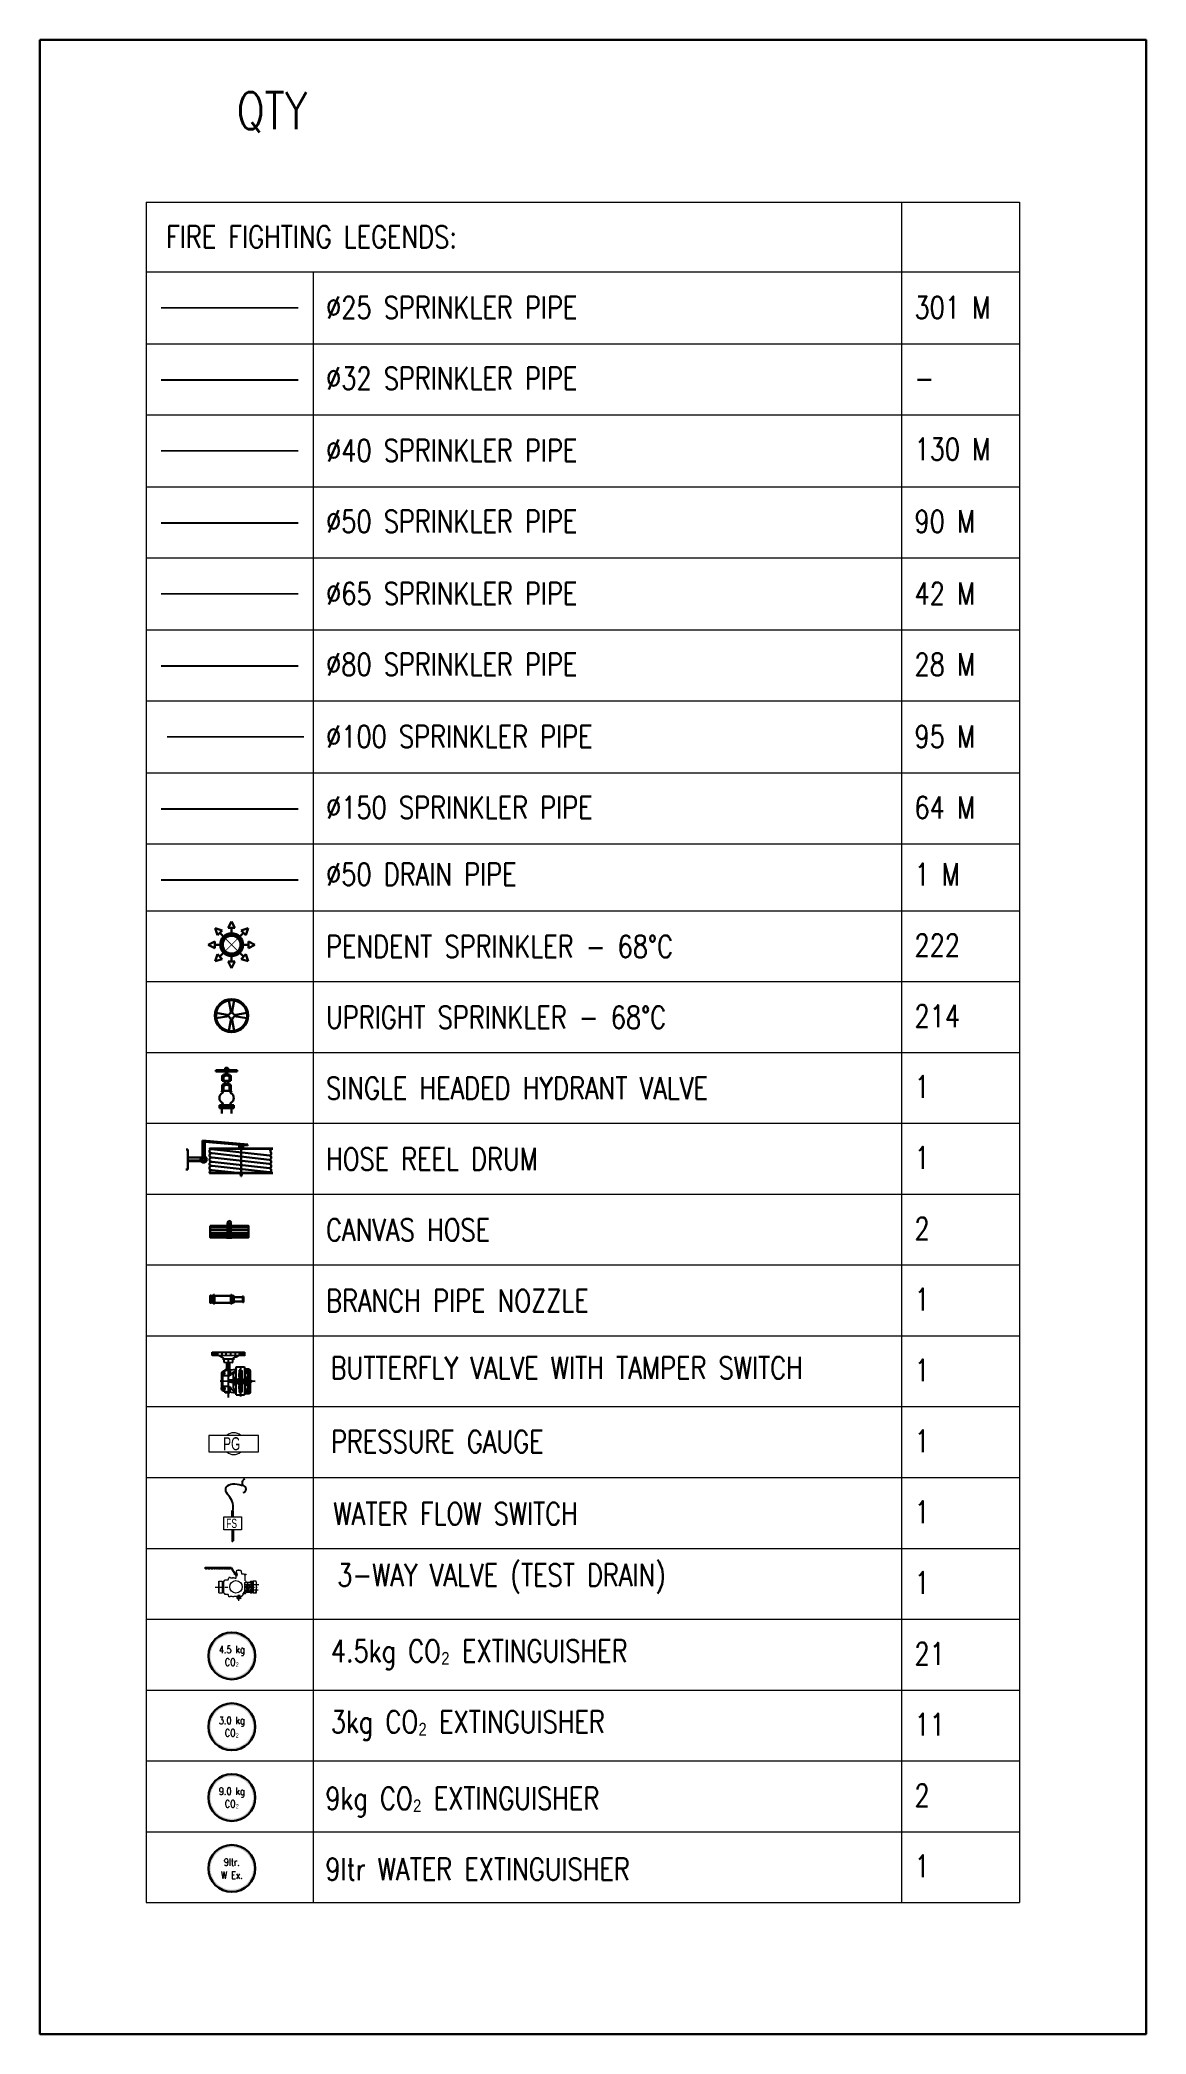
# Model space of a CAD drawing. Header units: millimetres. Extents: x -194958 to 83200, y -72620 to 64568.
# Drawn here: x -194958 to -179971, y -42283 to -15275 of the extents above; entities that cross this region are included whole.
import ezdxf
from ezdxf.enums import TextEntityAlignment as Align

# ---------------------------------------------------------------- set-up
doc = ezdxf.new("R2010")
doc.units = ezdxf.units.MM
doc.header["$LTSCALE"] = 200
doc.linetypes.add('CONTINOUS', pattern=[0])
for name, color, linetype, lineweight in [('_GD-M-FP-FireExtinguisher', 7, 'CONTINOUS', 30), ('_GD-M-FP-PenSpr-68°C', 150, 'Continuous', 30), ('_GD-M-FP-SprnBrn-100mm', 7, 'CONTINOUS', 30), ('_GD-M-FP-SprnBrn-150mm', 113, 'CONTINOUS', 30), ('_GD-M-FP-SprnBrn-25mm', 1, 'CONTINOUS', 30), ('_GD-M-FP-SprnBrn-32mm', 2, 'CONTINOUS', 30), ('_GD-M-FP-SprnBrn-40mm', 3, 'CONTINOUS', 30), ('_GD-M-FP-SprnBrn-50mm', 4, 'CONTINOUS', 30), ('_GD-M-FP-SprnBrn-65mm', 5, 'CONTINOUS', 30), ('_GD-M-FP-SprnBrn-80mm', 6, 'CONTINOUS', 30), ('_GD-M-FP-SprnDrnPipe', 30, 'Continuous', 30), ('_GD-M-FP-UprSpr', 150, 'Continuous', 30), ('_GD-P-LegendText&Table', 7, 'Continuous', 15), ('GD-M-FP-Fhs', 1, 'Continuous', 30), ('VL-LOW-SWITCH', 7, 'Continuous', 20), ('VL-PG', 7, 'Continuous', 20), ('VL-TEST-DRAIN VALVE', 7, 'Continuous', 20)]:
    doc.layers.add(name, color=color, linetype=linetype, lineweight=lineweight)
for name, color, linetype in [('F-DETL', 7, 'Continuous'), ('F-FireText', 7, 'Continuous'), ('P', 7, 'Continuous')]:
    doc.layers.add(name, color=color, linetype=linetype)
doc.styles.add('0137-T2-P-FF-6-108$0$GD-Romans', font='romans.shx', dxfattribs={"width": 0.8, "height": 2})
doc.styles.add('0177-OB-P-FF-B1-103$0$RINB-Romans', font='romans.shx', dxfattribs={"width": 0.8, "height": 2})
doc.styles.add('ARIAL', font='ARIALN.TTF')
doc.styles.add('RINB-Romans', font='romans.shx', dxfattribs={"width": 0.8, "height": 2})

msp = doc.modelspace()

# ---------------------------------------------------------------- texts
at = {"layer": '_GD-M-FP-UprSpr', "insert": (-192291.9, -16257.5), "char_height": 500, "attachment_point": 4, "style": '0177-OB-P-FF-B1-103$0$RINB-Romans'}
msp.add_mtext('QTY', dxfattribs=at)
at = {"layer": '_GD-P-LegendText&Table', "style": '0177-OB-P-FF-B1-103$0$RINB-Romans', "width": 0.8}
for s, p in [('%%C25 SPRINKLER PIPE', (-191080.8, -18899.3)), ('301 M', (-183109.1, -18899.3)), ('%%C32 SPRINKLER PIPE', (-191080.8, -19858.8)), ('-', (-183109.1, -19858.8)), ('%%C40 SPRINKLER PIPE', (-191080.8, -20836.4)), ('130 M', (-183109.1, -20818.4)), ('%%C50 SPRINKLER PIPE', (-191080.8, -21795.9)), ('90 M', (-183109.1, -21795.9)), ('%%C65 SPRINKLER PIPE', (-191080.8, -22773.5)), ('42 M', (-183109.1, -22773.5)), ('%%C80 SPRINKLER PIPE', (-191080.8, -23733)), ('28 M', (-183109.1, -23733)), ('%%C100 SPRINKLER PIPE', (-191080.8, -24710.5)), ('95 M', (-183109.1, -24710.5)), ('%%C150 SPRINKLER PIPE', (-191080.8, -25670.1)), ('64 M', (-183109.1, -25670.1)), ('%%C50 DRAIN PIPE', (-191080.8, -26575.5)), ('1 M', (-183109.1, -26575.5)), ('PENDENT SPRINKLER - 68%%DC', (-191080.8, -27553)), ('222 ', (-183109.1, -27535)), ('214', (-183109.1, -28494.5)), ('UPRIGHT SPRINKLER - 68%%DC', (-191080.8, -28512.5)), ('SINGLE HEADED HYDRANT VALVE', (-191080.8, -29472.1)), ('1', (-183109.1, -29454)), ('HOSE REEL DRUM', (-191080.8, -30431.6)), ('1', (-183109.1, -30413.5)), ('CANVAS HOSE', (-191080.8, -31391.1)), ('2', (-183109.1, -31373.1)), ('BRANCH PIPE NOZZLE', (-191080.8, -32350.6)), ('1', (-183109.1, -32332.6)), ('1', (-183109.1, -33292.1)), ('1', (-183109.1, -34251.6)), ('1', (-183109.1, -35211.1)), ('1', (-183109.1, -36170.6)), ('4.5kg CO₂ EXTINGUISHER', (-191016.2, -37093.6, 0)), ('21', (-183109.1, -37130.2)), ('3kg CO₂ EXTINGUISHER', (-191016.2, -38053.1, 0)), ('11', (-183109.1, -38089.7)), ('9kg CO₂ EXTINGUISHER', (-191090.4, -39089.6, 0)), ('2', (-183109.1, -39049.2)), ('9ltr WATER EXTINGUISHER', (-191090.4, -40049.1, 0)), ('1', (-183109.1, -40008.7))]:
    msp.add_text(s, height=300, dxfattribs=at).set_placement(p, align=Align.MIDDLE_LEFT)
at = {"layer": '_GD-P-LegendText&Table', "char_height": 300}
for s, insert, attachment_point, style in [('FIRE FIGHTING LEGENDS:', (-193247.6, -17943.3), 4, '0177-OB-P-FF-B1-103$0$RINB-Romans'), ('BUTTERFLY VALVE WITH TAMPER SWITCH ', (-191019, -33109.4), 1, 'RINB-Romans'), ('PRESSURE GAUGE', (-191013.9, -34108.5, 0.1), 1, 'RINB-Romans'), ('WATER FLOW SWITCH', (-190980.5, -35085), 1, 'RINB-Romans'), ('3-WAY VALVE (TEST DRAIN)', (-190929.7, -35915.9, 0), 1, 'RINB-Romans')]:
    msp.add_mtext(s, dxfattribs=dict(at, insert=insert, attachment_point=attachment_point, style=style))

# ---------------------------------------------------------------- blocks, each defined once
blk = doc.blocks.new('0177-OB-P-FF-B1-103$0$Upright sprinkler')
at = {"linetype": 'Continuous'}
h = blk.add_hatch(color=256, dxfattribs=at)
h.paths.add_polyline_path([(150, 0, 1), (-150, 0, 1)])
h.paths.add_polyline_path([(-140, 0, -1), (140, 0, -1)], flags=16)
for p, q in [((-25, 4), (-138, 24)), ((-4, 25), (-24, 138)), ((4, 25), (24, 138)), ((138, 24), (25, 4)), ((-25, -4), (-138, -24)), ((-4, -25), (-24, -138)), ((4, -25), (24, -138)), ((138, -24), (25, -4))]:
    blk.add_line(p, q, dxfattribs=at)
for radius in [150, 140]:
    blk.add_circle((0, 0), radius, dxfattribs=at)
for start, end in [(100, 170), (10, 80), (190, 260), (280, 350)]:
    blk.add_arc((0, 0), 25, start, end, dxfattribs=at)
blk = doc.blocks.new('0177-OB-P-FF-B1-103$0$Canvas hose')
for p, q in [((0, 10), (-98, 10)), ((0, 0), (-98, 0)), ((-70, -115), (-70, 115)), ((-54, -115), (-54, 115)), ((-36, -115), (-36, 115)), ((-23, -115), (-23, 115)), ((0, -10), (-98, -10))]:
    blk.add_line(p, q)
blk.add_lwpolyline([(-79, -115), (-79, 115), (-8, 115), (-8, -115)], close=True)
blk.add_circle((-98, 0), 10.7)
blk = doc.blocks.new('*U5043')
for p, q in [((-99, 200), (-99, 768)), ((-96, 200), (-96, 768)), ((-94, 215), (-35, 740)), ((-56, 221), (2, 740)), ((-18, 221), (39, 737)), ((20, 221), (78, 740)), ((58, 221), (115, 739)), ((121, 200), (121, 768)), ((124, 200), (124, 768)), ((-171, 133), (-136, 542)), ((-159, 154), (-126, 541)), ((-136, 542), (-126, 541)), ((-141, 484), (150, 484)), ((-130, 502), (-99, 502)), ((-130, 464), (-96, 464)), ((95, 221), (121, 449)), ((129, 497), (124, 497)), ((124, 469), (129, 469)), ((129, 469), (129, 497)), ((134, 490), (129, 490)), ((129, 477), (134, 477)), ((134, 477), (134, 490)), ((150, 487), (134, 487)), ((134, 481), (150, 481)), ((150, 481), (150, 487)), ((-5, 133), (-171, 133)), ((7, 154), (-159, 154)), ((-90, 0), (90, 0)), ((-90, -15), (-90, 0)), ((-19, 0), (-19, 123)), ((9, 0), (9, 119)), ((15, 121), (15, 0)), ((90, 0), (90, -16))]:
    blk.add_line(p, q)
for radius in [27.8, 25.3, 12.4]:
    blk.add_circle((0, 144), radius)
for centre, radius, start, end in [((-85, 739), 11.3, 7.6251, 179.1539), ((-54, 736), 19.4, 12.3738, 165.2553), ((-17, 736), 19, 11.0865, 168.744), ((21, 736), 19, 6.8899, 169.608), ((59, 736), 19.5, 11.5025, 175.6603), ((96, 736), 19, 7.0026, 169.0277), ((134, 736), 19.5, 134.1861, 171.6319), ((-97, 200), 1.57, 177.9628, 353.8782), ((-75, 215), 19.3, 175.4765, 345.9382), ((-37, 216), 19.7, 161.9257, 16.7336), ((0, 215), 19.4, 199.7901, 350.3096), ((39, 215), 19.5, 161.8237, 344.3216), ((76, 215), 19.3, 160.8361, 11.529), ((113, 217), 18.8, 164.3264, 292.841), ((122, 200), 1.57, 177.9628, 353.8782)]:
    blk.add_arc(centre, radius, start, end)
blk = doc.blocks.new('0177-OB-P-FF-B1-103$0$PENDANT SPRINKLER')
at = {"lineweight": 30}
h = blk.add_hatch(color=256, dxfattribs=at)
h.paths.add_polyline_path([(103, 0, 1), (-103, 0, 1)])
h.paths.add_polyline_path([(-81, 0, -1), (81, 0, -1)], flags=16)
for p, q in [((0, 211), (-30, 152)), ((0, 211), (30, 152)), ((-211, 0), (-152, 30)), ((-152, -30), (-152, 30)), ((-81, 0), (-152, 0)), ((-149, 149), (-86, 129)), ((-149, 149), (-129, 86)), ((-129, 86), (-86, 129)), ((-57, 57), (-107, 107)), ((-30, 152), (30, 152)), ((0, 81), (0, 152)), ((57, 57), (107, 107)), ((81, 0), (152, 0)), ((149, 149), (86, 129)), ((86, 129), (129, 86)), ((149, 149), (129, 86)), ((211, 0), (152, 30)), ((152, 30), (152, -30)), ((-211, 0), (-152, -30)), ((-149, -149), (-129, -86)), ((-149, -149), (-86, -129)), ((-129, -86), (-86, -129)), ((-57, -57), (-107, -107)), ((0, -211), (-30, -152)), ((30, -152), (-30, -152)), ((0, -81), (0, -152)), ((0, -211), (30, -152)), ((57, -57), (107, -107)), ((129, -86), (86, -129)), ((149, -149), (86, -129)), ((149, -149), (129, -86)), ((211, 0), (152, -30))]:
    blk.add_line(p, q, dxfattribs=at)
at = {"lineweight": 30, "const_width": 8}
for points in [[(-57, -57), (57, 57)], [(57, -57), (-57, 57)]]:
    blk.add_lwpolyline(points, dxfattribs=at)
at = {"lineweight": 30}
for radius in [103, 80.6]:
    blk.add_circle((0, 0), radius, dxfattribs=at)
blk = doc.blocks.new('A$C39491083')
at = {"color": 7}
for p, q in [((-60, -74), (60, -74)), ((-60, -163), (-60, -74)), ((60, -74), (60, -163)), ((60, -163), (-60, -163))]:
    blk.add_line(p, q, dxfattribs=at)
at = {"layer": 'F-DETL', "linetype": 'Continuous'}
for p, q in [((-3, -74), (-3, 0)), ((3, -74), (3, 0)), ((-3, -163), (-3, -202)), ((3, -163), (3, -202))]:
    blk.add_line(p, q, dxfattribs=at)
for centre, start, end in [((0, 0), 0, 180), ((0, -202), 180, 0)]:
    blk.add_arc(centre, 2.91, start, end, dxfattribs=at)
at = {"layer": 'F-FireText'}
for centre, radius, start, end in [((-67, -351), 24.3, 102.0553, 253.4485), ((-88, -393), 24.1, 280.6634, 51.9388)]:
    blk.add_arc(centre, radius, start, end, dxfattribs=at)
at = {"layer": 'F-FireText', "start_tangent": (-0.153615, -0.988131, -0.000001), "end_tangent": (-0.961807, 0.273727, 0)}
blk.add_spline([(-1, -199, 0), (6, -274), (45, -357, 0), (35, -372), (-73, -374)], degree=3, dxfattribs=at)
at = {"layer": 'VL-LOW-SWITCH', "style": 'ARIAL', "width": 0.8}
blk.add_text('FS', height=62, rotation=180, dxfattribs=at).set_placement((43, -118), align=Align.MIDDLE_LEFT)
blk = doc.blocks.new('BRANCH PIPE')
for p, q in [((23, 34), (9, 29)), ((39, 32), (189, 32)), ((231, 20), (298, 20)), ((23, -34), (9, -29)), ((39, -32), (189, -32)), ((231, -20), (298, -20))]:
    blk.add_line(p, q)
for points in [[(9, 34), (9, -34), (0, -34), (0, 34)], [(39, 40), (39, -40), (31, -40), (31, 40)], [(196, 40), (196, -40), (189, -40), (189, 40)], [(304, 26), (304, -26), (298, -26), (298, 26)]]:
    blk.add_lwpolyline(points, close=True)
for points in [[(31, -34), (23, -34), (23, 34), (31, 34)], [(196, 34), (205, 34), (205, -34), (196, -34)], [(205, 30), (216, 30), (216, -30), (205, -30)]]:
    blk.add_lwpolyline(points)
for centre, start, end in [((232, 37), 206.7326, 271.8888), ((232, -37), 88.1112, 153.2674)]:
    blk.add_arc(centre, 17.2, start, end)
blk = doc.blocks.new('A$C53F569D6')
at = {"layer": 'P'}
for p, q in [((-147, 276), (-136, 282)), ((-147, 276), (-146, 277)), ((-147, 275), (-147, 276)), ((-146, 263), (-147, 276)), ((-147, 125), (-147, 275)), ((-146, 278), (-144, 280)), ((-146, 277), (-146, 278)), ((-146, 274), (-145, 276)), ((-146, 272), (-146, 274)), ((-146, 270), (-146, 272)), ((-145, 276), (-143, 277)), ((-144, 280), (-143, 280)), ((-143, 280), (-143, 281)), ((-143, 281), (-141, 281)), ((-143, 277), (-142, 279)), ((-143, 273), (-142, 274)), ((-143, 271), (-143, 273)), ((-143, 270), (-143, 271)), ((-142, 279), (-140, 280)), ((-142, 274), (-141, 275)), ((-141, 281), (-140, 282)), ((-141, 275), (-140, 276)), ((-141, 271), (-140, 272)), ((-141, 270), (-141, 271)), ((-140, 282), (-138, 282)), ((-140, 280), (-137, 281)), ((-140, 276), (-138, 277)), ((-140, 273), (-139, 274)), ((-140, 272), (-140, 273)), ((-139, 274), (-137, 275)), ((-139, 274), (-139, 274)), ((-138, 282), (-136, 282)), ((-138, 277), (-137, 277)), ((-137, 281), (-135, 281)), ((-137, 277), (-135, 278)), ((-137, 275), (-136, 275)), ((-136, 282), (-132, 282)), ((-136, 282), (-124, 276)), ((-136, 275), (-135, 275)), ((-135, 281), (-133, 281)), ((-135, 278), (-134, 277)), ((-135, 275), (-134, 275)), ((-134, 277), (-132, 277)), ((-134, 275), (-133, 275)), ((-133, 281), (-131, 280)), ((-133, 275), (-132, 274)), ((-132, 282), (-127, 282)), ((-132, 277), (-131, 276)), ((-132, 274), (-131, 274)), ((-131, 280), (-129, 279)), ((-131, 276), (-130, 275)), ((-131, 274), (-131, 273)), ((-131, 273), (-130, 272)), ((-130, 275), (-129, 274)), ((-130, 272), (-130, 271)), ((-130, 271), (-130, 270)), ((-129, 279), (-127, 277)), ((-129, 274), (-128, 273)), ((-128, 273), (-128, 271)), ((-128, 271), (-127, 270)), ((-127, 282), (-123, 282)), ((-127, 277), (-126, 276)), ((-126, 276), (-125, 274)), ((-125, 274), (-124, 272)), ((-124, 276), (-124, 263)), ((-124, 272), (-124, 270)), ((-123, 282), (-118, 282)), ((-118, 282), (-116, 282)), ((-116, 282), (-115, 282)), ((-115, 282), (-113, 282)), ((-114, 277), (-113, 278)), ((-113, 111), (-114, 277)), ((-113, 282), (-112, 282)), ((-113, 278), (-111, 279)), ((-112, 282), (-111, 282)), ((-111, 282), (-110, 282)), ((-111, 279), (-110, 280)), ((-110, 282), (-110, 282)), ((-109, 100), (-109, 290)), ((-53, 290), (-109, 290)), ((-90, 270), (-89, 271)), ((-89, 271), (-88, 272)), ((-88, 272), (-87, 272)), ((-87, 272), (-86, 272)), ((-86, 272), (-85, 273)), ((-85, 273), (-83, 273)), ((-83, 273), (-80, 273)), ((-81, 100), (-81, 300)), ((-80, 273), (-78, 273)), ((-78, 273), (-77, 272)), ((-77, 272), (-76, 272)), ((-75, 272), (-76, 272)), ((-74, 272), (-75, 272)), ((-73, 271), (-74, 272)), ((-73, 270), (-73, 271)), ((-72, 269), (-73, 270)), ((-53, 290), (-53, 100)), ((-52, 278), (-53, 278)), ((-52, 277), (-52, 278)), ((-51, 276), (-52, 277)), ((-51, 275), (-51, 276)), ((-51, 276), (-51, 276)), ((29, 264), (-51, 276)), ((-51, 274), (-51, 275)), ((-51, 273), (-51, 274)), ((-51, 272), (-51, 273)), ((-51, 269), (-51, 272)), ((-47, 269), (-51, 270)), ((-10, 236), (-10, 276)), ((-10, 276), (23, 276)), ((1, 47), (1, 307)), ((23, 276), (23, 264)), ((56, 195), (-182, 196)), ((-158, 200), (-157, 201)), ((-158, 198), (-158, 200)), ((-158, 196), (-158, 198)), ((-157, 194), (-158, 196)), ((-157, 201), (-156, 202)), ((-156, 193), (-157, 194)), ((-156, 202), (-155, 203)), ((-155, 191), (-156, 193)), ((-155, 203), (-154, 204)), ((-154, 191), (-155, 191)), ((-154, 204), (-153, 205)), ((-153, 190), (-154, 191)), ((-153, 205), (-151, 205)), ((-152, 190), (-153, 190)), ((-140, 190), (-152, 190)), ((-151, 205), (-149, 205)), ((-149, 205), (-145, 205)), ((-147, 212), (-148, 213)), ((-148, 213), (-139, 213)), ((-148, 182), (-147, 183)), ((-140, 182), (-148, 182)), ((-146, 211), (-147, 212)), ((-147, 183), (-146, 184)), ((-146, 267), (-146, 270)), ((-146, 265), (-146, 267)), ((-145, 263), (-146, 265)), ((-135, 256), (-146, 263)), ((-144, 208), (-146, 211)), ((-146, 185), (-145, 186)), ((-146, 184), (-146, 185)), ((-146, 132), (-135, 139)), ((-143, 262), (-145, 263)), ((-145, 205), (-143, 205)), ((-145, 186), (-144, 188)), ((-142, 206), (-144, 208)), ((-144, 188), (-143, 190)), ((-143, 268), (-143, 270)), ((-143, 267), (-143, 268)), ((-142, 265), (-143, 267)), ((-142, 260), (-143, 262)), ((-143, 205), (-141, 205)), ((-143, 190), (-142, 193)), ((-143, 134), (-141, 136)), ((-141, 264), (-142, 265)), ((-140, 259), (-142, 260)), ((-141, 203), (-142, 206)), ((-132, 206), (-142, 205)), ((-142, 193), (-141, 195)), ((-141, 269), (-141, 270)), ((-141, 270), (-141, 270)), ((-140, 267), (-141, 269)), ((-140, 263), (-141, 264)), ((-141, 205), (-140, 205)), ((-141, 200), (-141, 203)), ((-141, 198), (-141, 200)), ((-141, 195), (-141, 198)), ((-141, 136), (-139, 137)), ((-140, 266), (-140, 267)), ((-139, 266), (-140, 266)), ((-138, 262), (-140, 263)), ((-137, 259), (-140, 259)), ((-138, 248), (-140, 245)), ((-140, 245), (-140, 243)), ((-140, 243), (-140, 241)), ((-140, 241), (-140, 238)), ((-140, 238), (-140, 235)), ((-140, 235), (-140, 233)), ((-140, 233), (-140, 229)), ((-140, 229), (-140, 222)), ((-140, 222), (-140, 215)), ((-140, 215), (-140, 207)), ((-140, 207), (-140, 199)), ((-140, 199), (-140, 191)), ((-140, 191), (-140, 183)), ((-140, 183), (-140, 176)), ((-140, 176), (-140, 173)), ((-140, 173), (-140, 170)), ((-140, 170), (-140, 167)), ((-140, 167), (-140, 164)), ((-140, 164), (-140, 161)), ((-140, 161), (-140, 159)), ((-140, 159), (-140, 157)), ((-140, 157), (-140, 155)), ((-140, 155), (-140, 154)), ((-140, 154), (-140, 153)), ((-140, 153), (-140, 152)), ((-140, 152), (-139, 151)), ((-139, 265), (-139, 266)), ((-137, 264), (-139, 265)), ((-135, 189), (-139, 189)), ((-139, 151), (-139, 150)), ((-139, 150), (-139, 148)), ((-139, 148), (-138, 147)), ((-139, 137), (-137, 137)), ((-137, 262), (-138, 262)), ((-137, 251), (-138, 248)), ((-138, 147), (-137, 144)), ((-136, 264), (-137, 264)), ((-135, 262), (-137, 262)), ((-135, 259), (-137, 259)), ((-135, 254), (-137, 251)), ((-137, 144), (-136, 142)), ((-137, 137), (-135, 138)), ((-135, 264), (-136, 264)), ((-136, 142), (-135, 141)), ((-134, 264), (-135, 264)), ((-124, 263), (-135, 256)), ((-134, 262), (-135, 262)), ((-133, 259), (-135, 259)), ((-133, 256), (-135, 254)), ((-130, 189), (-135, 189)), ((-135, 141), (-134, 139)), ((-135, 139), (-124, 133)), ((-135, 138), (-133, 137)), ((-133, 264), (-134, 264)), ((-132, 262), (-134, 262)), ((-134, 139), (-132, 137)), ((-132, 265), (-133, 264)), ((-131, 259), (-133, 259)), ((-131, 258), (-133, 256)), ((-133, 137), (-131, 137)), ((-131, 266), (-132, 265)), ((-131, 263), (-132, 262)), ((-132, 243), (-132, 244)), ((-132, 244), (-131, 244)), ((-132, 242), (-132, 243)), ((-132, 241), (-132, 242)), ((-132, 239), (-132, 241)), ((-132, 238), (-132, 239)), ((-132, 235), (-132, 238)), ((-132, 233), (-132, 235)), ((-132, 230), (-132, 233)), ((-132, 228), (-132, 230)), ((-132, 224), (-132, 228)), ((-132, 221), (-132, 224)), ((-132, 218), (-132, 221)), ((-132, 210), (-132, 218)), ((-132, 202), (-132, 210)), ((-131, 207), (-132, 207)), ((-132, 207), (-132, 206)), ((-132, 195), (-132, 202)), ((-132, 187), (-132, 195)), ((-132, 179), (-132, 187)), ((-132, 172), (-132, 179)), ((-132, 169), (-132, 172)), ((-132, 166), (-132, 169)), ((-132, 163), (-132, 166)), ((-132, 161), (-132, 163)), ((-132, 158), (-132, 161)), ((-132, 157), (-132, 158)), ((-132, 155), (-132, 157)), ((-132, 154), (-132, 155)), ((-132, 152), (-132, 154)), ((-131, 150), (-132, 152)), ((-132, 137), (-130, 136)), ((-130, 267), (-131, 266)), ((-131, 266), (-131, 266)), ((-130, 264), (-131, 263)), ((-129, 260), (-131, 258)), ((-129, 260), (-131, 259)), ((-131, 246), (-130, 248)), ((-131, 244), (-131, 246)), ((-130, 207), (-131, 207)), ((-130, 147), (-131, 150)), ((-131, 137), (-129, 136)), ((-130, 270), (-130, 269)), ((-130, 269), (-130, 267)), ((-129, 265), (-130, 264)), ((-130, 248), (-129, 250)), ((-128, 207), (-130, 207)), ((-126, 189), (-130, 189)), ((-128, 145), (-130, 147)), ((-130, 136), (-128, 134)), ((-128, 267), (-129, 265)), ((-127, 262), (-129, 260)), ((-127, 261), (-129, 260)), ((-129, 250), (-127, 252)), ((-129, 136), (-127, 134)), ((-127, 270), (-128, 268)), ((-128, 268), (-128, 267)), ((-127, 208), (-128, 207)), ((-126, 143), (-128, 145)), ((-126, 263), (-127, 262)), ((-124, 262), (-127, 261)), ((-127, 252), (-125, 253)), ((-127, 206), (-126, 209)), ((-123, 208), (-127, 208)), ((-127, 203), (-127, 206)), ((-127, 200), (-127, 203)), ((-127, 197), (-127, 200)), ((-127, 194), (-127, 197)), ((-126, 189), (-127, 194)), ((-125, 265), (-126, 263)), ((-126, 209), (-125, 212)), ((-125, 184), (-126, 189)), ((-123, 189), (-126, 189)), ((-125, 142), (-126, 143)), ((-124, 267), (-125, 265)), ((-125, 253), (-124, 254)), ((-125, 212), (-124, 215)), ((-124, 179), (-125, 184)), ((-123, 141), (-125, 142)), ((-124, 270), (-124, 267)), ((-122, 263), (-124, 262)), ((-124, 254), (-122, 254)), ((-124, 215), (-122, 218)), ((-122, 174), (-124, 179)), ((-120, 209), (-123, 208)), ((-120, 189), (-123, 189)), ((-121, 140), (-123, 141)), ((-120, 264), (-122, 263)), ((-122, 254), (-120, 254)), ((-122, 218), (-121, 222)), ((-120, 170), (-122, 174)), ((-121, 222), (-119, 225)), ((-113, 140), (-121, 140)), ((-119, 264), (-120, 264)), ((-120, 254), (-117, 254)), ((-116, 209), (-120, 209)), ((-117, 189), (-120, 189)), ((-118, 167), (-120, 170)), ((-117, 265), (-119, 264)), ((-119, 225), (-116, 228)), ((-116, 164), (-118, 167)), ((-116, 265), (-117, 265)), ((-117, 254), (-116, 254)), ((-115, 189), (-117, 189)), ((-115, 265), (-116, 265)), ((-116, 254), (-115, 254)), ((-116, 228), (-114, 231)), ((-113, 210), (-116, 209)), ((-115, 163), (-116, 164)), ((-114, 265), (-115, 265)), ((-115, 254), (-114, 254)), ((-113, 189), (-115, 189)), ((-114, 162), (-115, 163)), ((-114, 161), (-114, 162)), ((-111, 210), (-113, 210)), ((-111, 189), (-113, 189)), ((-110, 210), (-111, 210)), ((-110, 188), (-111, 189)), ((-108, 210), (-110, 210)), ((-109, 188), (-110, 188)), ((-108, 187), (-109, 188)), ((-106, 211), (-108, 210)), ((-106, 187), (-108, 187)), ((-92, 213), (-106, 211)), ((-104, 186), (-106, 187)), ((-103, 185), (-104, 186)), ((-104, 186), (-104, 186)), ((-81, 177), (-103, 185)), ((-100, 200), (-99, 202)), ((-100, 198), (-100, 200)), ((-100, 195), (-100, 198)), ((-100, 198), (-100, 198)), ((-99, 193), (-100, 195)), ((-99, 204), (-98, 206)), ((-99, 202), (-99, 204)), ((-99, 192), (-99, 193)), ((-98, 190), (-99, 192)), ((-98, 206), (-96, 209)), ((-96, 186), (-98, 190)), ((-96, 209), (-94, 212)), ((-94, 183), (-96, 186)), ((-94, 212), (-91, 215)), ((-94, 200), (-93, 203)), ((-94, 198), (-94, 200)), ((-94, 195), (-94, 198)), ((-94, 198), (-94, 198)), ((-93, 192), (-94, 195)), ((-91, 181), (-94, 183)), ((-93, 203), (-91, 206)), ((-91, 189), (-93, 192)), ((-92, 198), (-91, 200)), ((-91, 195), (-92, 198)), ((-92, 198), (-92, 198)), ((-91, 215), (-87, 217)), ((-91, 206), (-90, 208)), ((-91, 202), (-89, 204)), ((-91, 200), (-91, 202)), ((-91, 193), (-91, 195)), ((-89, 191), (-91, 193)), ((-90, 187), (-91, 189)), ((-87, 179), (-91, 181)), ((-90, 126), (-90, 270)), ((-90, 208), (-88, 210)), ((-88, 186), (-90, 187)), ((-89, 228), (-89, 248)), ((-72, 248), (-89, 248)), ((-72, 228), (-89, 228)), ((-89, 204), (-88, 206)), ((-88, 189), (-89, 191)), ((-89, 145), (-89, 167)), ((-72, 167), (-89, 167)), ((-72, 145), (-89, 145)), ((-88, 210), (-85, 211)), ((-88, 206), (-86, 208)), ((-86, 187), (-88, 189)), ((-85, 184), (-88, 186)), ((-87, 217), (-85, 217)), ((-85, 178), (-87, 179)), ((-86, 208), (-84, 209)), ((-84, 186), (-86, 187)), ((-85, 217), (-83, 218)), ((-85, 211), (-82, 212)), ((-82, 183), (-85, 184)), ((-83, 177), (-85, 178)), ((-84, 209), (-82, 209)), ((-82, 186), (-84, 186)), ((-83, 218), (-82, 218)), ((-82, 177), (-83, 177)), ((-82, 218), (-79, 218)), ((-82, 212), (-79, 212)), ((-82, 209), (-79, 210)), ((-79, 185), (-82, 186)), ((-79, 183), (-82, 183)), ((-79, 177), (-82, 177)), ((-79, 218), (-77, 218)), ((-79, 212), (-76, 212)), ((-79, 210), (-77, 209)), ((-77, 186), (-79, 185)), ((-76, 183), (-79, 183)), ((-77, 177), (-79, 177)), ((-77, 218), (-75, 218)), ((-77, 209), (-75, 209)), ((-75, 186), (-77, 186)), ((-75, 177), (-77, 177)), ((-76, 212), (-74, 211)), ((-74, 184), (-76, 183)), ((-75, 218), (-73, 217)), ((-75, 209), (-73, 208)), ((-73, 187), (-75, 186)), ((-73, 178), (-75, 177)), ((-74, 211), (-71, 210)), ((-71, 186), (-74, 184)), ((-73, 217), (-71, 217)), ((-73, 208), (-71, 206)), ((-71, 189), (-73, 187)), ((-71, 179), (-73, 178)), ((-72, 267), (-72, 269)), ((-72, 269), (-72, 269)), ((-72, 266), (-72, 267)), ((-72, 263), (-72, 266)), ((-72, 260), (-72, 263)), ((-72, 256), (-72, 260)), ((-72, 252), (-72, 256)), ((-72, 247), (-72, 252)), ((-72, 248), (-72, 228)), ((-72, 243), (-72, 247)), ((-72, 237), (-72, 243)), ((-72, 231), (-72, 237)), ((-72, 225), (-72, 231)), ((-72, 219), (-72, 225)), ((-72, 213), (-72, 219)), ((-72, 200), (-72, 213)), ((-72, 206), (-71, 204)), ((-72, 187), (-72, 200)), ((-71, 192), (-72, 190)), ((-72, 174), (-72, 187)), ((-72, 168), (-72, 174)), ((-72, 163), (-72, 168)), ((-72, 167), (-72, 145)), ((-72, 157), (-72, 163)), ((-72, 152), (-72, 157)), ((-72, 147), (-72, 152)), ((-72, 142), (-72, 147)), ((-72, 138), (-72, 142)), ((-72, 135), (-72, 138)), ((-72, 132), (-72, 135)), ((-71, 217), (-68, 214)), ((-71, 210), (-69, 208)), ((-71, 206), (-69, 204)), ((-71, 204), (-71, 202)), ((-71, 202), (-70, 200)), ((-70, 195), (-71, 193)), ((-71, 193), (-71, 192)), ((-69, 191), (-71, 189)), ((-69, 187), (-71, 186)), ((-68, 181), (-71, 179)), ((-70, 200), (-70, 198)), ((-70, 198), (-70, 195)), ((-69, 208), (-67, 206)), ((-69, 204), (-68, 202)), ((-68, 193), (-69, 191)), ((-67, 189), (-69, 187)), ((-65, 212), (-68, 214)), ((-68, 202), (-67, 200)), ((-67, 195), (-68, 193)), ((-17, 187), (-68, 181)), ((-67, 206), (-66, 203)), ((-67, 200), (-67, 198)), ((-67, 198), (-67, 195)), ((-66, 192), (-67, 189)), ((-66, 203), (-65, 200)), ((-65, 195), (-66, 192)), ((-62, 210), (-65, 212)), ((-65, 200), (-65, 198)), ((-65, 198), (-65, 195)), ((-59, 208), (-62, 210)), ((-56, 207), (-59, 208)), ((-53, 206), (-56, 207)), ((-51, 206), (-53, 206)), ((-51, 266), (-51, 269)), ((-51, 262), (-51, 266)), ((-51, 257), (-51, 262)), ((-51, 252), (-51, 257)), ((-48, 253), (-51, 254)), ((-51, 247), (-51, 252)), ((-51, 241), (-51, 247)), ((-51, 234), (-51, 241)), ((-51, 228), (-51, 234)), ((-48, 227), (-51, 230)), ((-51, 221), (-51, 228)), ((-51, 214), (-51, 221)), ((-51, 200), (-51, 214)), ((-48, 205), (-51, 206)), ((-51, 186), (-51, 200)), ((-51, 179), (-51, 186)), ((-51, 172), (-51, 179)), ((-51, 165), (-51, 172)), ((-51, 164), (-49, 166)), ((-51, 158), (-51, 165)), ((-51, 152), (-51, 158)), ((-51, 147), (-51, 152)), ((-51, 141), (-51, 147)), ((-51, 136), (-51, 141)), ((-51, 132), (-51, 136)), ((-50, 139), (-44, 139)), ((-49, 166), (-48, 167)), ((-45, 253), (-48, 253)), ((-46, 224), (-48, 227)), ((-46, 205), (-48, 205)), ((-48, 167), (-47, 169)), ((-42, 267), (-47, 269)), ((-47, 169), (-45, 172)), ((-44, 220), (-46, 224)), ((-43, 205), (-46, 205)), ((-43, 252), (-45, 253)), ((-45, 172), (-43, 176)), ((-42, 217), (-44, 220)), ((-44, 139), (-42, 140)), ((-41, 251), (-43, 252)), ((-37, 204), (-43, 205)), ((-43, 176), (-41, 179)), ((-38, 264), (-42, 267)), ((-41, 214), (-42, 217)), ((-42, 140), (-40, 141)), ((-40, 250), (-41, 251)), ((-39, 211), (-41, 214)), ((-41, 179), (-39, 184)), ((-38, 249), (-40, 250)), ((-40, 141), (-38, 142)), ((-39, 208), (-39, 211)), ((-38, 205), (-39, 208)), ((-39, 184), (-38, 188)), ((-39, 134), (-36, 135)), ((-34, 261), (-38, 264)), ((-37, 248), (-38, 249)), ((-38, 202), (-38, 205)), ((-37, 199), (-38, 202)), ((-38, 188), (-37, 193)), ((-38, 142), (-37, 143)), ((-36, 247), (-37, 248)), ((-31, 203), (-37, 204)), ((-37, 193), (-37, 199)), ((-37, 143), (-36, 145)), ((-34, 245), (-36, 247)), ((-36, 145), (-35, 146)), ((-36, 135), (-33, 138)), ((-35, 148), (-34, 150)), ((-35, 146), (-35, 148)), ((-30, 258), (-34, 261)), ((-33, 243), (-34, 245)), ((-34, 150), (-33, 152)), ((-33, 241), (-33, 243)), ((-33, 243), (-33, 243)), ((-33, 240), (-33, 241)), ((-33, 241), (-33, 241)), ((-33, 238), (-33, 240)), ((-33, 237), (-33, 238)), ((-33, 235), (-33, 237)), ((-33, 233), (-33, 235)), ((-33, 230), (-33, 233)), ((-33, 228), (-33, 230)), ((-33, 225), (-33, 228)), ((-33, 218), (-33, 225)), ((-33, 212), (-33, 218)), ((-33, 205), (-33, 212)), ((-33, 197), (-33, 205)), ((-33, 190), (-33, 197)), ((-33, 183), (-33, 190)), ((-33, 176), (-33, 183)), ((-33, 170), (-33, 176)), ((-33, 167), (-33, 170)), ((-33, 164), (-33, 167)), ((-33, 162), (-33, 164)), ((-33, 160), (-33, 162)), ((-33, 158), (-33, 160)), ((-33, 157), (-33, 158)), ((-33, 154), (-33, 157)), ((-33, 152), (-33, 154)), ((-33, 138), (-30, 140)), ((-28, 203), (-31, 203)), ((-26, 255), (-30, 258)), ((-30, 140), (-26, 143)), ((-26, 203), (-28, 203)), ((-23, 251), (-26, 255)), ((-23, 203), (-26, 203)), ((-26, 143), (-22, 147)), ((-19, 248), (-23, 251)), ((-21, 203), (-23, 203)), ((-22, 147), (-18, 151)), ((-19, 203), (-21, 203)), ((-16, 244), (-19, 248)), ((-18, 203), (-19, 203)), ((-17, 203), (-18, 203)), ((-18, 151), (-13, 156)), ((-17, 188), (-17, 203)), ((-17, 203), (-5, 203)), ((-16, 188), (-17, 188)), ((-17, 188), (-17, 188)), ((-17, 188), (-17, 188)), ((-14, 241), (-16, 244)), ((-14, 188), (-16, 188)), ((-11, 238), (-14, 241)), ((-12, 188), (-14, 188)), ((-13, 156), (-9, 161)), ((-10, 188), (-12, 188)), ((-12, 123), (-12, 157)), ((-9, 236), (-11, 238)), ((-9, 188), (-10, 188)), ((-7, 233), (-9, 236)), ((-7, 188), (-9, 188)), ((-9, 161), (34, 161)), ((-6, 232), (-7, 233)), ((-6, 188), (-7, 188)), ((-5, 231), (-6, 232)), ((-4, 188), (-6, 188)), ((-6, 188), (-6, 188)), ((-5, 230), (-5, 231)), ((-4, 230), (-5, 230)), ((-5, 203), (-4, 203)), ((-2, 230), (-4, 230)), ((-4, 203), (-3, 202)), ((-3, 189), (-4, 188)), ((-3, 202), (-2, 202)), ((-2, 189), (-3, 189)), ((0, 230), (-2, 230)), ((-2, 202), (-1, 201)), ((-1, 190), (-2, 189)), ((-1, 201), (0, 199)), ((0, 191), (-1, 190)), ((3, 230), (0, 230)), ((0, 199), (0, 198)), ((0, 198), (1, 195)), ((1, 195), (0, 193)), ((0, 193), (0, 191)), ((6, 230), (3, 230)), ((9, 230), (6, 230)), ((12, 230), (9, 230)), ((19, 230), (12, 230)), ((22, 230), (19, 230)), ((25, 230), (22, 230)), ((25, 254), (36, 260)), ((25, 241), (25, 254)), ((36, 234), (25, 241)), ((28, 230), (25, 230)), ((36, 156), (25, 150)), ((25, 150), (25, 137)), ((25, 137), (36, 130)), ((28, 247), (29, 249)), ((29, 246), (28, 247)), ((30, 230), (28, 230)), ((29, 144), (28, 143)), ((28, 143), (29, 142)), ((32, 263), (29, 264)), ((29, 250), (30, 251)), ((29, 249), (29, 250)), ((29, 245), (29, 246)), ((30, 243), (29, 245)), ((30, 147), (29, 146)), ((29, 146), (29, 144)), ((29, 142), (29, 140)), ((29, 140), (30, 139)), ((30, 251), (31, 253)), ((31, 242), (30, 243)), ((32, 230), (30, 230)), ((31, 148), (30, 147)), ((30, 139), (31, 138)), ((31, 253), (32, 253)), ((31, 249), (32, 251)), ((31, 248), (31, 249)), ((31, 247), (31, 248)), ((31, 246), (31, 247)), ((32, 244), (31, 246)), ((31, 246), (31, 246)), ((32, 241), (31, 242)), ((32, 149), (31, 148)), ((32, 146), (31, 145)), ((31, 145), (31, 144)), ((31, 144), (31, 143)), ((31, 143), (31, 142)), ((31, 142), (31, 141)), ((31, 141), (32, 140)), ((31, 138), (32, 137)), ((34, 263), (32, 263)), ((32, 253), (33, 254)), ((32, 251), (34, 252)), ((34, 243), (32, 244)), ((33, 241), (32, 241)), ((34, 230), (32, 230)), ((33, 150), (32, 149)), ((34, 147), (32, 146)), ((32, 140), (34, 139)), ((32, 137), (33, 136)), ((33, 254), (34, 254)), ((34, 240), (33, 241)), ((34, 150), (33, 150)), ((33, 136), (34, 136)), ((36, 262), (34, 263)), ((34, 254), (36, 255)), ((34, 252), (35, 252)), ((35, 243), (34, 243)), ((36, 240), (34, 240)), ((36, 230), (34, 230)), ((34, 161), (35, 161)), ((36, 150), (34, 150)), ((35, 148), (34, 147)), ((34, 139), (35, 138)), ((34, 136), (36, 136)), ((35, 252), (36, 252)), ((36, 243), (35, 243)), ((35, 161), (36, 161)), ((36, 148), (35, 148)), ((35, 138), (36, 138)), ((38, 261), (36, 262)), ((36, 260), (47, 254)), ((36, 255), (37, 254)), ((36, 252), (36, 252)), ((36, 252), (37, 252)), ((37, 243), (36, 243)), ((36, 243), (36, 243)), ((47, 241), (36, 234)), ((37, 240), (36, 240)), ((37, 230), (36, 230)), ((36, 161), (37, 162)), ((47, 150), (36, 156)), ((37, 150), (36, 150)), ((37, 147), (36, 148)), ((36, 148), (36, 148)), ((36, 138), (37, 139)), ((36, 138), (36, 138)), ((36, 130), (47, 137)), ((36, 136), (37, 136)), ((37, 254), (38, 254)), ((37, 252), (39, 251)), ((39, 244), (37, 243)), ((38, 241), (37, 240)), ((39, 229), (37, 230)), ((37, 162), (38, 163)), ((38, 150), (37, 150)), ((39, 146), (37, 147)), ((37, 139), (39, 140)), ((37, 136), (38, 136)), ((40, 260), (38, 261)), ((38, 254), (40, 253)), ((40, 241), (38, 241)), ((38, 163), (39, 164)), ((40, 149), (38, 150)), ((38, 136), (40, 137)), ((39, 251), (40, 249)), ((40, 246), (39, 244)), ((39, 228), (39, 229)), ((40, 228), (39, 228)), ((39, 164), (40, 166)), ((40, 145), (39, 146)), ((39, 140), (40, 141)), ((41, 259), (40, 260)), ((40, 253), (41, 253)), ((40, 249), (40, 248)), ((40, 248), (40, 247)), ((40, 247), (40, 246)), ((40, 246), (40, 246)), ((41, 242), (40, 241)), ((40, 226), (40, 228)), ((40, 225), (40, 226)), ((40, 224), (40, 225)), ((40, 223), (40, 224)), ((40, 222), (40, 223)), ((40, 220), (40, 222)), ((40, 218), (40, 220)), ((40, 215), (40, 218)), ((40, 210), (40, 215)), ((40, 205), (40, 210)), ((40, 200), (40, 205)), ((40, 190), (40, 200)), ((40, 185), (40, 190)), ((40, 181), (40, 185)), ((40, 177), (40, 181)), ((40, 173), (40, 177)), ((40, 172), (40, 173)), ((40, 170), (40, 172)), ((40, 169), (40, 170)), ((40, 166), (40, 169)), ((40, 169), (40, 169)), ((41, 148), (40, 149)), ((40, 144), (40, 145)), ((40, 143), (40, 144)), ((40, 142), (40, 143)), ((40, 141), (40, 142)), ((40, 137), (41, 138)), ((42, 258), (41, 259)), ((41, 253), (42, 251)), ((42, 243), (41, 242)), ((42, 147), (41, 148)), ((41, 138), (42, 139)), ((44, 257), (42, 258)), ((42, 251), (42, 250)), ((42, 250), (43, 249)), ((43, 246), (42, 245)), ((42, 245), (42, 243)), ((42, 146), (42, 147)), ((43, 144), (42, 146)), ((42, 140), (43, 142)), ((42, 139), (42, 140)), ((43, 249), (43, 247)), ((43, 247), (43, 246)), ((43, 143), (43, 144)), ((43, 142), (43, 143)), ((43, 135), (45, 138)), ((45, 255), (44, 257)), ((46, 254), (45, 255)), ((45, 139), (46, 141)), ((45, 138), (45, 139)), ((47, 253), (46, 254)), ((46, 143), (47, 146)), ((46, 141), (46, 143)), ((47, 254), (47, 241)), ((47, 252), (47, 253)), ((47, 251), (47, 252)), ((47, 250), (47, 251)), ((47, 248), (47, 250)), ((47, 246), (47, 248)), ((47, 243), (47, 246)), ((47, 240), (47, 243)), ((47, 237), (47, 240)), ((47, 234), (47, 237)), ((47, 230), (47, 234)), ((47, 226), (47, 230)), ((47, 222), (47, 226)), ((47, 213), (47, 222)), ((47, 204), (47, 213)), ((47, 194), (47, 204)), ((47, 185), (47, 194)), ((47, 176), (47, 185)), ((47, 172), (47, 176)), ((47, 168), (47, 172)), ((47, 164), (47, 168)), ((47, 160), (47, 164)), ((47, 157), (47, 160)), ((47, 154), (47, 157)), ((47, 151), (47, 154)), ((47, 149), (47, 151)), ((47, 137), (47, 150)), ((47, 147), (47, 149)), ((47, 146), (47, 147)), ((-147, 124), (-147, 125)), ((-146, 122), (-147, 124)), ((-146, 119), (-146, 132)), ((-146, 129), (-145, 131)), ((-146, 126), (-146, 129)), ((-146, 124), (-146, 126)), ((-145, 122), (-146, 124)), ((-145, 120), (-146, 122)), ((-135, 113), (-146, 119)), ((-145, 131), (-144, 133)), ((-144, 120), (-145, 122)), ((-144, 118), (-145, 120)), ((-144, 133), (-143, 134)), ((-143, 119), (-144, 120)), ((-142, 116), (-144, 118)), ((-143, 128), (-142, 129)), ((-143, 126), (-143, 128)), ((-143, 125), (-143, 126)), ((-142, 123), (-143, 125)), ((-141, 117), (-143, 119)), ((-142, 131), (-141, 132)), ((-142, 129), (-142, 131)), ((-142, 122), (-142, 123)), ((-141, 121), (-142, 122)), ((-141, 115), (-142, 116)), ((-141, 132), (-139, 133)), ((-141, 128), (-140, 129)), ((-141, 126), (-141, 128)), ((-141, 125), (-141, 126)), ((-141, 126), (-141, 126)), ((-140, 124), (-141, 125)), ((-139, 120), (-141, 121)), ((-139, 116), (-141, 117)), ((-139, 115), (-141, 115)), ((-140, 130), (-139, 131)), ((-140, 129), (-140, 130)), ((-140, 123), (-140, 124)), ((-139, 122), (-140, 123)), ((-139, 133), (-138, 134)), ((-139, 131), (-138, 131)), ((-138, 122), (-139, 122)), ((-138, 119), (-139, 120)), ((-137, 116), (-139, 116)), ((-138, 114), (-139, 115)), ((-138, 134), (-137, 134)), ((-138, 131), (-137, 132)), ((-137, 121), (-138, 122)), ((-137, 119), (-138, 119)), ((-137, 114), (-138, 114)), ((-137, 134), (-135, 134)), ((-137, 132), (-136, 132)), ((-136, 121), (-137, 121)), ((-135, 119), (-137, 119)), ((-135, 115), (-137, 116)), ((-135, 114), (-137, 114)), ((-137, 114), (-137, 114)), ((-136, 132), (-135, 132)), ((-135, 121), (-136, 121)), ((-135, 134), (-133, 134)), ((-135, 132), (-134, 132)), ((-134, 121), (-135, 121)), ((-135, 113), (-124, 120)), ((-133, 119), (-135, 119)), ((-133, 116), (-135, 115)), ((-134, 114), (-135, 114)), ((-134, 132), (-133, 132)), ((-133, 121), (-134, 121)), ((-132, 114), (-134, 114)), ((-133, 134), (-132, 134)), ((-133, 132), (-132, 131)), ((-132, 122), (-133, 121)), ((-132, 119), (-133, 119)), ((-131, 116), (-133, 116)), ((-132, 134), (-131, 133)), ((-132, 131), (-131, 131)), ((-131, 122), (-132, 122)), ((-131, 120), (-132, 119)), ((-130, 114), (-132, 114)), ((-131, 133), (-130, 132)), ((-131, 131), (-130, 130)), ((-130, 123), (-131, 122)), ((-130, 121), (-131, 120)), ((-129, 117), (-131, 116)), ((-130, 132), (-129, 131)), ((-130, 130), (-130, 129)), ((-130, 129), (-130, 128)), ((-130, 128), (-129, 126)), ((-129, 126), (-130, 125)), ((-130, 125), (-130, 124)), ((-130, 124), (-130, 123)), ((-129, 122), (-130, 121)), ((-126, 114), (-130, 114)), ((-129, 131), (-128, 129)), ((-128, 123), (-129, 122)), ((-127, 119), (-129, 117)), ((-128, 134), (-126, 133)), ((-128, 129), (-127, 128)), ((-127, 125), (-128, 123)), ((-127, 134), (-126, 133)), ((-127, 128), (-127, 126)), ((-127, 126), (-127, 125)), ((-126, 120), (-127, 119)), ((-126, 133), (-124, 131)), ((-126, 133), (-125, 131)), ((-125, 122), (-126, 120)), ((-121, 114), (-126, 114)), ((-125, 131), (-124, 129)), ((-124, 124), (-125, 122)), ((-124, 133), (-124, 120)), ((-124, 131), (-121, 131)), ((-124, 129), (-124, 126)), ((-124, 126), (-124, 124)), ((-121, 131), (-119, 131)), ((-119, 114), (-121, 114)), ((-119, 131), (-117, 131)), ((-117, 114), (-119, 114)), ((-117, 131), (-116, 131)), ((-116, 114), (-117, 114)), ((-116, 131), (-115, 131)), ((-114, 114), (-116, 114)), ((-115, 131), (-114, 131)), ((-114, 131), (-113, 131)), ((-113, 131), (-114, 131)), ((-113, 114), (-114, 114)), ((-111, 110), (-113, 111)), ((-113, 111), (-113, 111)), ((-110, 110), (-111, 110)), ((-109, 110), (-110, 110)), ((-110, 0), (-110, 26)), ((-110, 26), (66, 24)), ((110, 0), (-110, 0)), ((-53, 100), (-109, 100)), ((-105, 24), (-105, 25)), ((-105, 23), (-105, 24)), ((-105, 21), (-105, 23)), ((-105, 19), (-105, 21)), ((-105, 17), (-105, 19)), ((-105, 13), (-105, 17)), ((-105, 8), (-105, 13)), ((-105, 4), (-105, 8)), ((-105, 2), (-105, 4)), ((-105, 1), (-105, 2)), ((-105, -1), (-105, 1)), ((-96, -1), (-96, 26)), ((-91, -1), (-91, 25)), ((-89, 125), (-90, 126)), ((-89, 124), (-89, 125)), ((-88, 123), (-89, 124)), ((-86, 122), (-88, 123)), ((-86, 122), (-75, 122)), ((-78, -1), (-78, 25)), ((-75, 122), (-74, 123)), ((-74, 123), (-73, 124)), ((-73, 125), (-72, 126)), ((-73, 124), (-73, 125)), ((-72, 130), (-72, 132)), ((-72, 128), (-72, 130)), ((-72, 126), (-72, 128)), ((-72, 128), (-72, 128)), ((-72, -1), (-72, 25)), ((-67, 26), (-69, 26)), ((-65, 27), (-67, 26)), ((-62, 28), (-65, 27)), ((-57, 30), (-62, 28)), ((-53, 31), (-57, 30)), ((-54, 113), (-53, 114)), ((-53, 114), (-52, 115)), ((-48, 33), (-53, 31)), ((-52, 115), (-51, 117)), ((-52, 115), (-52, 115)), ((-51, 128), (-51, 132)), ((-51, 118), (34, 129)), ((-51, 129), (-50, 129)), ((-51, 125), (-51, 128)), ((-51, 123), (-51, 125)), ((-51, 122), (-51, 123)), ((-51, 121), (-51, 122)), ((-51, 120), (-51, 121)), ((-51, 118), (-51, 120)), ((-51, 117), (-51, 118)), ((-50, 129), (-49, 129)), ((-49, 129), (-48, 130)), ((-48, 130), (-46, 130)), ((-42, 34), (-48, 33)), ((-46, 130), (-44, 131)), ((-46, -1), (-46, 25)), ((-44, 131), (-42, 132)), ((-42, 132), (-39, 134)), ((-40, 35), (-42, 34)), ((41, 45), (-41, 45)), ((-38, 37), (-40, 35)), ((-36, 38), (-38, 37)), ((-34, 39), (-36, 38)), ((-32, 41), (-34, 39)), ((-31, 42), (-32, 41)), ((-30, 44), (-31, 42)), ((32, 69), (-30, 70)), ((-30, 70), (-30, 46)), ((-30, 46), (-30, 44)), ((-15, -1), (-15, 25)), ((-14, 117), (-14, 122)), ((22, 117), (-14, 117)), ((-7, 70), (-7, 117)), ((11, 117), (-7, 117)), ((11, 117), (11, 70)), ((18, -1), (18, 24)), ((22, 128), (22, 117)), ((32, 68), (32, 69)), ((32, 67), (32, 68)), ((32, 64), (32, 67)), ((32, 61), (32, 64)), ((32, 57), (32, 61)), ((32, 53), (32, 57)), ((32, 49), (32, 53)), ((32, 46), (32, 49)), ((32, 43), (32, 46)), ((34, 41), (32, 43)), ((34, 129), (35, 130)), ((35, 39), (34, 41)), ((35, 130), (36, 130)), ((38, 37), (35, 39)), ((36, 130), (38, 131)), ((38, 131), (40, 133)), ((40, 36), (38, 37)), ((40, 133), (43, 135)), ((41, 35), (40, 36)), ((43, 34), (41, 35)), ((62, 24), (43, 34)), ((45, -1), (45, 24)), ((66, 24), (110, 23)), ((74, -1), (74, 24)), ((78, 0), (78, 24)), ((91, -1), (91, 23)), ((95, -1), (95, 23)), ((102, -1), (102, 24)), ((102, -1), (102, 23)), ((102, 23), (102, -1)), ((110, 23), (110, 0))]:
    blk.add_line(p, q, dxfattribs=at)
blk = doc.blocks.new('A$C1BA6723D')
at = {"layer": 'VL-PG', "color": 7, "elevation": 0}
blk.add_lwpolyline([(43.7, 14.7), (-44.3, 14.7), (-44.3, -14.7), (43.7, -14.7)], close=True, dxfattribs=at)
at = {"layer": 'VL-PG', "color": 7}
for start, end in [(49.9407, 130.0593), (229.9407, 310.0593)]:
    blk.add_arc((0, 0), 19.2, start, end, dxfattribs=at)
at = {"layer": 'F-FireText', "style": 'ARIAL', "width": 0.8}
blk.add_text('PG', height=22.85, dxfattribs=at).set_placement((-18.7, -11.5, 0))
blk = doc.blocks.new('A$Cab73a533')
at = {"color": 7}
for p, q in [((-77, 49.1, 0), (-77, 49.3, 0)), ((-77, 48.8, 0), (-76.8, 49, 0)), ((-77, 48.7, 0), (-77, 48.8, 0)), ((-77, 48.2, 0), (-77, 48.7, 0)), ((-77, 48.1, 0), (-76.7, 48.4, 0)), ((-77, 47.6, 0), (-77, 48.1, 0)), ((-77, 47.4, 0), (-77, 47.6, 0)), ((-77, 47.5, 0), (-76.9, 47.6, 0)), ((-77, 47.2, 0), (-77, 47.4, 0)), ((-77, 46.9, 0), (-77, 47.2, 0)), ((-77, 46.7, 0), (-77, 46.9, 0)), ((-77, 46.5, 0), (-77, 46.7, 0)), ((-77, 46.7, 0), (-76.9, 46.7, 0)), ((-77, 46.2, 0), (-77, 46.5, 0)), ((-77, 46, 0), (-77, 46.2, 0)), ((-77, 45.9, 0), (-77, 46, 0)), ((-77, 46, 0), (-76.9, 46, 0)), ((-77, 45.7, 0), (-77, 45.9, 0)), ((-77, 45.5, 0), (-77, 45.7, 0)), ((-77, 45.4, 0), (-77, 45.5, 0)), ((-76.7, 45, 0), (-77, 45.4, 0)), ((-76.9, 47.6, 0), (-76.7, 47.6, 0)), ((-76.9, 46.7, 0), (-76.7, 46.8, 0)), ((-76.9, 46, 0), (-76.7, 46, 0)), ((-76.9, 45.7, 0), (-76.8, 45.8, 0)), ((-76.9, 45.2, 0), (-76.6, 45.4, 0)), ((-76.8, 49, 0), (-74.2, 49, 0)), ((-76.8, 47.7, 0), (-76.7, 47.8, 0)), ((-76.7, 47.6, 0), (-76.8, 47.5, 0)), ((-76.8, 46, 0), (-76.4, 46.5, 0)), ((-76.7, 46, 0), (-76.8, 46, 0)), ((-76.7, 48.4, 0), (-76.4, 48.4, 0)), ((-76.7, 48.2, 0), (-76.5, 48.4, 0)), ((-76.7, 47.8, 0), (-76.5, 48.2, 0)), ((-76.7, 46.8, 0), (-76.4, 47.1, 0)), ((-75, 45, 0), (-76.7, 45, 0)), ((-76.7, 45, 0), (-76.7, 45, 0)), ((-76.6, 48.6, 0), (-76.5, 48.7, 0)), ((-76.6, 47.6, 0), (-76.4, 47.8, 0)), ((-76.6, 45.4, 0), (-76.5, 45.6, 0)), ((-76.5, 48.7, 0), (-76.4, 48.8, 0)), ((-76.5, 48.2, 0), (-76.4, 48.3, 0)), ((-76.5, 45.6, 0), (-76.2, 46, 0)), ((-76.4, 48.8, 0), (-76.4, 49, 0)), ((-76.4, 48.5, 0), (-76.3, 48.6, 0)), ((-76.4, 48.4, 0), (-76.4, 48.5, 0)), ((-76.4, 48.3, 0), (-76.2, 48.2, 0)), ((-76.4, 47.8, 0), (-76.2, 47.9, 0)), ((-76.4, 47.1, 0), (-76.2, 47.1, 0)), ((-76.4, 46.5, 0), (-76.2, 46.5, 0)), ((-76.3, 48.6, 0), (-76.1, 48.9, 0)), ((-76.3, 45.2, 0), (-75.9, 45.6, 0)), ((-76.2, 48.2, 0), (-76, 48.3, 0)), ((-76.2, 47.9, 0), (-76.2, 48.2, 0)), ((-76.2, 47.3, 0), (-76.2, 47.7, 0)), ((-76.2, 47.1, 0), (-76.1, 47.2, 0)), ((-76.2, 47.1, 0), (-76.2, 46.6, 0)), ((-76.2, 46.6, 0), (-76, 46.5, 0)), ((-76.2, 46, 0), (-76.2, 46.4, 0)), ((-76.2, 46, 0), (-75.9, 45.8, 0)), ((-76.1, 48.9, 0), (-76.1, 49, 0)), ((-76.1, 47.2, 0), (-75.9, 47.3, 0)), ((-76, 48.3, 0), (-74.2, 48.3, 0)), ((-76, 46.5, 0), (-76, 46.7, 0)), ((-75.9, 47.3, 0), (-75.8, 47.5, 0)), ((-75.9, 46.8, 0), (-75.7, 47.1, 0)), ((-75.9, 46.7, 0), (-75.9, 46.8, 0)), ((-75.9, 45.8, 0), (-75.7, 45.9, 0)), ((-75.9, 45.6, 0), (-75.9, 45.8, 0)), ((-75.8, 48.4, 0), (-75.3, 48.8, 0)), ((-75.8, 47.5, 0), (-75.5, 48, 0)), ((-75.7, 47.1, 0), (-75.5, 47.3, 0)), ((-75.7, 45.9, 0), (-75.2, 45.9, 0)), ((-75.7, 45.3, 0), (-75.5, 45.4, 0)), ((-75.5, 45.3, 0), (-75.7, 45.3, 0)), ((-75.5, 47.3, 0), (-75.1, 48.2, 0)), ((-75.5, 48, 0), (-75.4, 48.1, 0)), ((-75.5, 45.5, 0), (-75.4, 45.6, 0)), ((-75.5, 45.4, 0), (-75.3, 45.3, 0)), ((-75.3, 45.4, 0), (-75.5, 45.3, 0)), ((-75.4, 45.6, 0), (-75.4, 45.8, 0)), ((-75.3, 48.8, 0), (-75.3, 49, 0)), ((-75.3, 45.3, 0), (-75.2, 45.4, 0)), ((-75.2, 45.4, 0), (-75.3, 45.4, 0)), ((-75.3, 45.1, 0), (-75.3, 45.3, 0)), ((-75, 48.6, 0), (-75.2, 48.4, 0)), ((-75.2, 48.4, 0), (-75.2, 48.6, 0)), ((-75.2, 48.6, 0), (-75, 48.6, 0)), ((-75.2, 46, 0), (-74.2, 47.8, 0)), ((-75.2, 45.9, 0), (-75.2, 46, 0)), ((-75.1, 48.7, 0), (-75, 48.8, 0)), ((-75.1, 48.2, 0), (-75.1, 48.2, 0)), ((-75.1, 45.6, 0), (-75.1, 45.8, 0)), ((-75, 48.8, 0), (-75, 49, 0)), ((-74.9, 48.6, 0), (-75, 48.6, 0)), ((-75, 48.6, 0), (-74.9, 48.4, 0)), ((-75, 45.9, 0), (-74.6, 45.9, 0)), ((-74.8, 45.1, 0), (-75, 45, 0)), ((-74.9, 48.6, 0), (-74.7, 48.8, 0)), ((-74.9, 48.4, 0), (-74.9, 48.3, 0)), ((-74.8, 46, 0), (-74.5, 46.7, 0)), ((-74.8, 46, 0), (-74.8, 46, 0)), ((-74.8, 45.2, 0), (-74.4, 45.6, 0)), ((-74.7, 45, 0), (-74.8, 45.1, 0)), ((-74.7, 48.8, 0), (-74.7, 49, 0)), ((-74.2, 45, 0), (-74.7, 45, 0)), ((-74.6, 45.9, 0), (-74.4, 45.8, 0)), ((-74.5, 46.7, 0), (-74.3, 46.9, 0)), ((-74.4, 48.4, 0), (-74.2, 48.6, 0)), ((-74.4, 45.8, 0), (-74.2, 45.9, 0)), ((-74.4, 45.6, 0), (-74.4, 45.8, 0)), ((-74.3, 46.9, 0), (-74.2, 47.1, 0)), ((-74.2, 49, 0), (-74.2, 49.1, 0)), ((-74.2, 48.3, 0), (-74.2, 48.2, 0)), ((-74.2, 47.9, 0), (-74.1, 48, 0)), ((-74.2, 47.8, 0), (-74.2, 47.8, 0)), ((-74.2, 47.3, 0), (-74.1, 47.4, 0)), ((-74.2, 45.4, 0), (-74, 45.6, 0)), ((-74.2, 45.2, 0), (-74, 45.4, 0)), ((-74, 45, 0), (-74.2, 45.2, 0)), ((-74.1, 48.7, 0), (-74, 48.8, 0)), ((-74.1, 48.2, 0), (-73.7, 48.3, 0)), ((-74.1, 48, 0), (-74.1, 48.2, 0)), ((-74.1, 47.4, 0), (-73.9, 47.7, 0)), ((-74, 45.4, 0), (-74.1, 45.4, 0)), ((-74, 49, 0), (-73.8, 49.1, 0)), ((-74, 48.8, 0), (-74, 49, 0)), ((-74, 45.7, 0), (-73.9, 45.9, 0)), ((-74, 45.6, 0), (-74, 45.7, 0)), ((-73.8, 45.5, 0), (-74, 45.4, 0)), ((-74, 45.4, 0), (-73.8, 45.4, 0)), ((-73.9, 45.2, 0), (-74, 45, 0)), ((-73.9, 47.7, 0), (-73.7, 47.9, 0)), ((-73.9, 45.9, 0), (-73.6, 45.9, 0)), ((-73.9, 45.3, 0), (-73.9, 45.2, 0)), ((-73.8, 49.1, 0), (-72.6, 49.1, 0)), ((-73.8, 48.5, 0), (-73.6, 48.7, 0)), ((-73.6, 48.5, 0), (-73.8, 48.5, 0)), ((-73.8, 45.4, 0), (-73.8, 45.5, 0)), ((-73.7, 46, 0), (-72.6, 48.2, 0)), ((-73.7, 47.9, 0), (-73.6, 48.1, 0)), ((-73.7, 45.6, 0), (-73.7, 46, 0)), ((-73.6, 48.8, 0), (-73.6, 49, 0)), ((-73.6, 48.7, 0), (-73.6, 48.8, 0)), ((-73.6, 48.7, 0), (-73.5, 48.5, 0)), ((-73.6, 48.6, 0), (-73.6, 48.5, 0)), ((-73.6, 48.2, 0), (-73.5, 48.3, 0)), ((-73.6, 48.1, 0), (-73.6, 48.2, 0)), ((-73.6, 45.9, 0), (-73.4, 46, 0)), ((-73.5, 48.5, 0), (-73.5, 48.7, 0)), ((-73.5, 48.3, 0), (-73.5, 48.5, 0)), ((-73.5, 48.3, 0), (-73.3, 48.2, 0)), ((-73.5, 45.2, 0), (-73.1, 45.5, 0)), ((-73.5, 44.9, 0), (-73.5, 45.2, 0)), ((-73.4, 48.7, 0), (-73.3, 48.7, 0)), ((-73.4, 46, 0), (-72.4, 47.9, 0)), ((-73.4, 46, 0), (-73.1, 45.8, 0)), ((-73.3, 48.7, 0), (-73.2, 48.9, 0)), ((-73.3, 48.2, 0), (-72.8, 48.2, 0)), ((-73.2, 48.9, 0), (-73.2, 49, 0)), ((-73.1, 48.4, 0), (-72.6, 48.8, 0)), ((-73.1, 45.8, 0), (-72.9, 45.9, 0)), ((-73.1, 45.7, 0), (-73.1, 45.8, 0)), ((-73.1, 45.5, 0), (-73.1, 45.7, 0)), ((-72.9, 45.9, 0), (-72.4, 45.9, 0)), ((-72.8, 48.2, 0), (-72.6, 48.2, 0)), ((-72.8, 45.2, 0), (-72.3, 45.7, 0)), ((-72.8, 44.9, 0), (-72.8, 45.2, 0)), ((-72.7, 45.4, 0), (-72.6, 45.5, 0)), ((-72.6, 49.1, 0), (-72.6, 49, 0)), ((-72.6, 49, 0), (-72.5, 49.1, 0)), ((-72.6, 48.8, 0), (-72.6, 49, 0)), ((-72.6, 48.2, 0), (-72.5, 48.3, 0)), ((-72.6, 48.2, 0), (-72.6, 48.2, 0)), ((-72.6, 45.5, 0), (-72.6, 45.8, 0)), ((-72.5, 49.1, 0), (-72.3, 49.1, 0)), ((-72.5, 48.3, 0), (-71.6, 48.3, 0)), ((-72.5, 45.2, 0), (-72.4, 45.4, 0)), ((-72.5, 44.9, 0), (-72.5, 45.2, 0)), ((-72.4, 48.4, 0), (-71.9, 48.9, 0)), ((-72.4, 45.9, 0), (-71.2, 48.2, 0)), ((-72.4, 47.9, 0), (-72.2, 48.1, 0)), ((-72.4, 47.9, 0), (-72.4, 47.9, 0)), ((-72.4, 45.4, 0), (-72.4, 45.4, 0)), ((-72.3, 49.1, 0), (-72.1, 49, 0)), ((-72.3, 48.7, 0), (-72.1, 48.8, 0)), ((-72.3, 45.7, 0), (-72.3, 45.8, 0)), ((-72.2, 45.9, 0), (-72.1, 45.9, 0)), ((-72.1, 49, 0), (-72, 49.1, 0)), ((-72.1, 48.8, 0), (-72.1, 49, 0)), ((-72.1, 45.9, 0), (-72, 46, 0)), ((-72.1, 45.2, 0), (-71.8, 45.5, 0)), ((-72.1, 44.9, 0), (-72.1, 45.2, 0)), ((-72, 49.1, 0), (-70.8, 49.1, 0)), ((-72, 48.6, 0), (-72, 48.7, 0)), ((-72, 48.4, 0), (-72, 48.6, 0)), ((-72, 48.3, 0), (-72, 48.4, 0)), ((-72, 46, 0), (-71.5, 46.9, 0)), ((-72, 46, 0), (-71.8, 45.9, 0)), ((-71.8, 45.9, 0), (-70.9, 45.9, 0)), ((-71.8, 45.5, 0), (-71.7, 45.7, 0)), ((-71.7, 45.7, 0), (-71.7, 45.8, 0)), ((-71.6, 48.4, 0), (-71.2, 48.8, 0)), ((-71.6, 48.3, 0), (-71.6, 48.3, 0)), ((-71.6, 48.3, 0), (-71.4, 48.2, 0)), ((-71.5, 46.9, 0), (-71.4, 47.1, 0)), ((-71.4, 48.2, 0), (-71.1, 48.2, 0)), ((-71.4, 47.1, 0), (-71.1, 47.6, 0)), ((-71.4, 45.2, 0), (-71.1, 45.5, 0)), ((-71.4, 44.9, 0), (-71.4, 45.2, 0)), ((-71.2, 48.8, 0), (-71.2, 49, 0)), ((-71.2, 48.2, 0), (-71.2, 48.2, 0)), ((-71.2, 45.6, 0), (-71.2, 45.8, 0)), ((-71.1, 48.2, 0), (-70.9, 48.3, 0)), ((-71.1, 47.6, 0), (-70.9, 47.7, 0)), ((-71.1, 45.5, 0), (-71, 45.7, 0)), ((-71, 46, 0), (-69.8, 48, 0)), ((-70.8, 45.8, 0), (-71, 46, 0)), ((-71, 45.7, 0), (-71, 45.8, 0)), ((-71, 45.2, 0), (-70.8, 45.7, 0)), ((-71, 44.9, 0), (-71, 45.2, 0)), ((-70.9, 48.5, 0), (-70.8, 48.7, 0)), ((-70.9, 48.4, 0), (-70.9, 48.5, 0)), ((-70.9, 48.3, 0), (-70.8, 48.2, 0)), ((-70.9, 48.1, 0), (-70.9, 48.2, 0)), ((-70.9, 47.9, 0), (-70.9, 48.1, 0)), ((-70.9, 47.7, 0), (-70.9, 47.9, 0)), ((-70.8, 49.1, 0), (-70.8, 49, 0)), ((-70.8, 49, 0), (-70.6, 49.1, 0)), ((-70.8, 48.7, 0), (-70.8, 49, 0)), ((-70.8, 48.2, 0), (-70.6, 48.3, 0)), ((-70.6, 45.9, 0), (-70.8, 45.8, 0)), ((-70.8, 45.7, 0), (-70.8, 45.8, 0)), ((-70.8, 45.2, 0), (-70.4, 45.5, 0)), ((-70.8, 44.9, 0), (-70.8, 45.2, 0)), ((-70.6, 49.1, 0), (-70.4, 49.1, 0)), ((-70.6, 48.7, 0), (-70.4, 48.9, 0)), ((-70.5, 48.6, 0), (-70.6, 48.7, 0)), ((-70.6, 48.4, 0), (-70.5, 48.6, 0)), ((-70.6, 48.3, 0), (-70.6, 48.4, 0)), ((-70.6, 48.3, 0), (-70.4, 48.2, 0)), ((-70.6, 45.8, 0), (-70.6, 45.9, 0)), ((-68.2, 45.8, 0), (-70.6, 45.8, 0)), ((-70.5, 46, 0), (-69.4, 48.2, 0)), ((-70.4, 49.1, 0), (-66.5, 49.1, 0)), ((-70.4, 48.2, 0), (-70.3, 48.3, 0)), ((-70.4, 45.5, 0), (-70.3, 45.7, 0)), ((-70.3, 48.4, 0), (-69.8, 48.8, 0)), ((-70.3, 48.3, 0), (-70.1, 48.2, 0)), ((-70.3, 45.7, 0), (-70.3, 45.8, 0)), ((-70.1, 48.2, 0), (-69.9, 48.2, 0)), ((-70, 45.2, 0), (-69.8, 45.4, 0)), ((-70, 44.9, 0), (-70, 45.2, 0)), ((-69.9, 48.2, 0), (-69.8, 48.2, 0)), ((-69.8, 48.8, 0), (-69.8, 49, 0)), ((-69.8, 48.2, 0), (-69.6, 48.3, 0)), ((-69.8, 48, 0), (-69.8, 48.2, 0)), ((-69.8, 48, 0), (-69.8, 48, 0)), ((-69.8, 45.4, 0), (-69.7, 45.7, 0)), ((-69.7, 45.7, 0), (-69.7, 45.8, 0)), ((-69.6, 48.4, 0), (-69.2, 48.8, 0)), ((-69.6, 48.3, 0), (-69.4, 48.2, 0)), ((-69.6, 45.2, 0), (-69.3, 45.7, 0)), ((-69.6, 44.9, 0), (-69.6, 45.2, 0)), ((-69.5, 46, 0), (-68.3, 48.1, 0)), ((-69.4, 48.2, 0), (-69.2, 48.2, 0)), ((-69.4, 48.2, 0), (-69.4, 48.2, 0)), ((-69.3, 48.8, 0), (-69.3, 49, 0)), ((-69.3, 45.7, 0), (-69.3, 45.8, 0)), ((-69.3, 45.2, 0), (-69, 45.5, 0)), ((-69.3, 44.9, 0), (-69.3, 45.2, 0)), ((-69.2, 48.8, 0), (-69.2, 49, 0)), ((-69.2, 48.4, 0), (-68.9, 48.9, 0)), ((-69.2, 48.3, 0), (-69.2, 48.4, 0)), ((-69.2, 48.2, 0), (-69.1, 48.2, 0)), ((-69.1, 48.2, 0), (-68.9, 48.3, 0)), ((-69.1, 46, 0), (-67.9, 48.2, 0)), ((-69, 45.5, 0), (-68.9, 45.7, 0)), ((-68.9, 48.9, 0), (-68.9, 49, 0)), ((-68.9, 48.4, 0), (-68.5, 48.8, 0)), ((-68.9, 48.3, 0), (-68.7, 48.3, 0)), ((-68.9, 45.7, 0), (-68.9, 45.8, 0)), ((-68.7, 48.3, 0), (-66.9, 48.3, 0)), ((-68.7, 45.2, 0), (-68.3, 45.5, 0)), ((-68.7, 44.9, 0), (-68.7, 45.2, 0)), ((-68.5, 48.8, 0), (-68.5, 49, 0)), ((-68.3, 48.1, 0), (-68.3, 48.1, 0)), ((-68.3, 45.5, 0), (-68.2, 45.7, 0)), ((-68.1, 45.9, 0), (-68.2, 45.8, 0)), ((-68.2, 45.7, 0), (-68.2, 45.8, 0)), ((-68.2, 45.2, 0), (-68.1, 45.4, 0)), ((-68.2, 44.9, 0), (-68.2, 45.2, 0)), ((-68.1, 48.5, 0), (-68, 48.7, 0)), ((-68.1, 48.4, 0), (-68.1, 48.5, 0)), ((-66.8, 48.2, 0), (-68.1, 45.9, 0)), ((-68.1, 45.9, 0), (-68.1, 45.9, 0)), ((-68.1, 45.4, 0), (-68, 45.5, 0)), ((-68, 48.7, 0), (-67.8, 48.8, 0)), ((-67.9, 48.2, 0), (-68, 48.2, 0)), ((-67.9, 45.9, 0), (-68, 45.8, 0)), ((-68, 45.5, 0), (-68, 45.8, 0)), ((-68, 45.2, 0), (-67.6, 45.5, 0)), ((-68, 44.9, 0), (-68, 45.2, 0)), ((-67.7, 46, 0), (-67.9, 45.9, 0)), ((-67.8, 48.8, 0), (-67.8, 49, 0)), ((-67.7, 48.4, 0), (-67.5, 48.7, 0)), ((-67.7, 48.3, 0), (-67.7, 48.4, 0)), ((-67.7, 46, 0), (-66.5, 48, 0)), ((-67.5, 45.8, 0), (-67.7, 46, 0)), ((-67.6, 45.5, 0), (-67.5, 45.7, 0)), ((-67.5, 48.7, 0), (-67.5, 49, 0)), ((-67.5, 48.4, 0), (-67.1, 48.8, 0)), ((-67.4, 45.9, 0), (-67.5, 45.8, 0)), ((-67.5, 45.7, 0), (-67.5, 45.8, 0)), ((-67, 45.9, 0), (-67.4, 45.9, 0)), ((-67.3, 44.9, 0), (-67.3, 45.2, 0)), ((-67.3, 45.2, 0), (-67.1, 45.2, 0)), ((-67.1, 48.8, 0), (-67.1, 49, 0)), ((-67.1, 45.3, 0), (-67, 45.4, 0)), ((-67.1, 45.2, 0), (-67.1, 45, 0)), ((-66.9, 45.8, 0), (-67, 45.9, 0)), ((-67, 45.4, 0), (-66.9, 45.7, 0)), ((-66.9, 48.3, 0), (-66.8, 48.2, 0)), ((-66.7, 45.9, 0), (-66.9, 45.8, 0)), ((-66.9, 45.7, 0), (-66.9, 45.8, 0)), ((-66.8, 48.4, 0), (-66.4, 48.8, 0)), ((-66.7, 48.2, 0), (-66.8, 48.3, 0)), ((-66.8, 45.2, 0), (-66.6, 45.4, 0)), ((-66.8, 44.9, 0), (-66.8, 45.2, 0)), ((-66.5, 48.2, 0), (-66.7, 48.2, 0)), ((-66.5, 45.8, 0), (-66.7, 45.9, 0)), ((-66.6, 45.9, 0), (-65.3, 48.5, 0)), ((-66.6, 45.4, 0), (-66.5, 45.5, 0)), ((-66.6, 45.4, 0), (-66.4, 45.4, 0)), ((-66.6, 44.9, 0), (-66.6, 45.2, 0)), ((-66.5, 49.1, 0), (-66.5, 49.1, 0)), ((-66.5, 49.1, 0), (-66.4, 49, 0)), ((-66.5, 48, 0), (-66.5, 48.2, 0)), ((-66.5, 48, 0), (-66.5, 48, 0)), ((-66.4, 45.9, 0), (-66.5, 45.8, 0)), ((-66.5, 45.5, 0), (-66.5, 45.8, 0)), ((-66.4, 49, 0), (-66.2, 49.1, 0)), ((-66.4, 48.8, 0), (-66.4, 49, 0)), ((-66.4, 48.3, 0), (-64, 48.3, 0)), ((-66.2, 45.8, 0), (-66.4, 45.9, 0)), ((-66.4, 45.4, 0), (-66.3, 45.5, 0)), ((-66.3, 48.5, 0), (-66.3, 48.5, 0)), ((-66.3, 45.9, 0), (-65.1, 48.1, 0)), ((-66.3, 45.5, 0), (-66.2, 45.7, 0)), ((-66.2, 49.1, 0), (-65.9, 49.1, 0)), ((-66.2, 48.7, 0), (-66.1, 48.7, 0)), ((-65.2, 45.8, 0), (-66.2, 45.8, 0)), ((-66.2, 45.8, 0), (-66.2, 45.8, 0)), ((-66.2, 45.7, 0), (-66.2, 45.8, 0)), ((-66.1, 48.7, 0), (-66.1, 49, 0)), ((-66, 48.5, 0), (-65.8, 48.7, 0)), ((-65.9, 49.1, 0), (-65.7, 49, 0)), ((-65.9, 45.2, 0), (-65.6, 45.5, 0)), ((-65.9, 44.9, 0), (-65.9, 45.2, 0)), ((-65.8, 48.7, 0), (-65.7, 48.9, 0)), ((-65.7, 49, 0), (-65.5, 49.1, 0)), ((-65.7, 48.9, 0), (-65.7, 49, 0)), ((-65.6, 45.4, 0), (-65.7, 45.3, 0)), ((-65.7, 44.9, 0), (-65.7, 45.3, 0)), ((-65.6, 45.5, 0), (-65.6, 45.4, 0)), ((-65.5, 49.1, 0), (-65.2, 49.1, 0)), ((-65.4, 45.6, 0), (-65.4, 45.8, 0)), ((-65.3, 48.5, 0), (-65, 48.8, 0)), ((-65.3, 48.5, 0), (-65.3, 48.5, 0)), ((-65.1, 45.5, 0), (-65.3, 45.4, 0)), ((-65.3, 45.2, 0), (-65.1, 45.4, 0)), ((-65.3, 44.9, 0), (-65.3, 45.2, 0)), ((-65.2, 49.1, 0), (-65, 49, 0)), ((-63.9, 48.2, 0), (-65.2, 46, 0)), ((-65.2, 46, 0), (-65.2, 46, 0)), ((-65.2, 46, 0), (-65.2, 45.8, 0)), ((-65.1, 48.1, 0), (-65.1, 48.1, 0)), ((-65.1, 45.5, 0), (-65.1, 45.8, 0)), ((-65.1, 45.4, 0), (-65.1, 45.5, 0)), ((-65, 49, 0), (-64.8, 49.1, 0)), ((-65, 48.8, 0), (-65, 49, 0)), ((-65, 45.9, 0), (-64.9, 45.9, 0)), ((-64.9, 48.4, 0), (-64.8, 48.5, 0)), ((-64.9, 45.9, 0), (-63.7, 48.1, 0)), ((-64.9, 45.4, 0), (-64.8, 45.5, 0)), ((-64.8, 49.1, 0), (-64.7, 49, 0)), ((-64.8, 48.7, 0), (-64.7, 48.7, 0)), ((-64.8, 48.5, 0), (-64.7, 48.5, 0)), ((-64.8, 45.7, 0), (-64.8, 45.8, 0)), ((-64.8, 45.5, 0), (-64.8, 45.7, 0)), ((-64.7, 49, 0), (-64.5, 49.1, 0)), ((-64.7, 48.7, 0), (-64.7, 49, 0)), ((-64.7, 48.5, 0), (-64.3, 48.8, 0)), ((-64.7, 45.9, 0), (-64.2, 45.9, 0)), ((-64.5, 49.1, 0), (-64.3, 49, 0)), ((-64.5, 45.2, 0), (-64.2, 45.5, 0)), ((-64.5, 44.9, 0), (-64.5, 45.2, 0)), ((-64.3, 49, 0), (-64.2, 49.1, 0)), ((-64.3, 48.8, 0), (-64.3, 49, 0)), ((-64.2, 49.1, 0), (-62.5, 49.1, 0)), ((-64.2, 45.9, 0), (-64.1, 45.8, 0)), ((-64.2, 45.5, 0), (-64.1, 45.7, 0)), ((-64.2, 44.9, 0), (-64.2, 45.3, 0)), ((-64.1, 48.4, 0), (-64, 48.5, 0)), ((-64.1, 45.8, 0), (-63.9, 45.9, 0)), ((-64.1, 45.7, 0), (-64.1, 45.8, 0)), ((-64, 48.5, 0), (-63.8, 48.6, 0)), ((-64, 48.3, 0), (-64, 48.2, 0)), ((-63.6, 48.2, 0), (-63.9, 48.2, 0)), ((-63.9, 45.9, 0), (-63.7, 45.9, 0)), ((-63.8, 48.6, 0), (-63.7, 48.7, 0)), ((-63.8, 48.4, 0), (-63.7, 48.5, 0)), ((-63.8, 45.2, 0), (-63.7, 45.4, 0)), ((-63.8, 44.9, 0), (-63.8, 45.2, 0)), ((-63.7, 48.7, 0), (-63.6, 48.9, 0)), ((-63.7, 48.1, 0), (-63.7, 48.1, 0)), ((-63.7, 46, 0), (-62.6, 48.1, 0)), ((-63.7, 45.9, 0), (-63.7, 46, 0)), ((-63.7, 45.7, 0), (-63.7, 45.8, 0)), ((-63.6, 45.5, 0), (-63.7, 45.7, 0)), ((-63.7, 45.4, 0), (-63.6, 45.5, 0)), ((-63.6, 48.9, 0), (-63.6, 49, 0)), ((-63.4, 48.3, 0), (-63.6, 48.2, 0)), ((-63.6, 45.8, 0), (-62.6, 45.8, 0)), ((-63.5, 45.5, 0), (-63.4, 45.6, 0)), ((-63.4, 48.4, 0), (-63, 48.8, 0)), ((-63.4, 48.6, 0), (-63.2, 48.7, 0)), ((-63.2, 48.2, 0), (-63.4, 48.3, 0)), ((-63.4, 46, 0), (-62.2, 48.1, 0)), ((-63.4, 45.6, 0), (-63.4, 46, 0)), ((-63.2, 48.7, 0), (-63.2, 49, 0)), ((-62.9, 48.2, 0), (-63.2, 48.2, 0)), ((-63.1, 45.2, 0), (-62.6, 45.7, 0)), ((-63.1, 44.9, 0), (-63.1, 45.2, 0)), ((-63, 48.8, 0), (-63, 49, 0)), ((-62.7, 48.3, 0), (-62.9, 48.2, 0)), ((-62.8, 45.2, 0), (-62.7, 45.4, 0)), ((-62.8, 44.9, 0), (-62.8, 45.2, 0)), ((-62.7, 48.4, 0), (-62.3, 48.8, 0)), ((-62.6, 48.2, 0), (-62.7, 48.3, 0)), ((-62.7, 45.4, 0), (-62.7, 45.4, 0)), ((-62.4, 48.3, 0), (-62.6, 48.2, 0)), ((-62.6, 48.1, 0), (-62.6, 48.1, 0)), ((-62.6, 45.8, 0), (-62.5, 45.9, 0)), ((-62.6, 45.8, 0), (-62.6, 45.8, 0)), ((-62.5, 49.1, 0), (-62.5, 49.1, 0)), ((-62.5, 49.1, 0), (-62.3, 49, 0)), ((-62.5, 45.9, 0), (-62.3, 45.9, 0)), ((-62.5, 45.2, 0), (-62.1, 45.5, 0)), ((-62.5, 44.9, 0), (-62.5, 45.2, 0)), ((-62.4, 48.4, 0), (-62.3, 48.6, 0)), ((-62.4, 48.3, 0), (-62.4, 48.4, 0)), ((-62.2, 48.2, 0), (-62.4, 48.3, 0)), ((-62.3, 49, 0), (-62.1, 49, 0)), ((-62.3, 48.8, 0), (-62.3, 49, 0)), ((-62.3, 48.8, 0), (-62.1, 48.8, 0)), ((-62.3, 48.6, 0), (-62.3, 48.7, 0)), ((-62.3, 46, 0), (-61.1, 48.1, 0)), ((-62.3, 45.9, 0), (-62.3, 46, 0)), ((-62.3, 45.5, 0), (-62.2, 45.6, 0)), ((-60.9, 48.2, 0), (-62.2, 48.2, 0)), ((-62.2, 48.2, 0), (-62.2, 48.2, 0)), ((-62.2, 48.1, 0), (-62.2, 48.1, 0)), ((-62.1, 45.9, 0), (-62.2, 45.8, 0)), ((-62.2, 45.6, 0), (-62.2, 45.8, 0)), ((-62.1, 49, 0), (-62, 49.1, 0)), ((-62.1, 48.8, 0), (-62.1, 49, 0)), ((-62, 45.7, 0), (-62.1, 45.9, 0)), ((-62.1, 45.5, 0), (-62, 45.7, 0)), ((-62, 49.1, 0), (-61.8, 49, 0)), ((-62, 48.4, 0), (-61.9, 48.6, 0)), ((-62, 48.3, 0), (-62, 48.4, 0)), ((-62, 46, 0), (-60.8, 48.1, 0)), ((-62, 45.9, 0), (-62, 46, 0)), ((-62, 45.8, 0), (-62, 45.9, 0)), ((-60.1, 45.8, 0), (-62, 45.8, 0)), ((-61.9, 48.6, 0), (-61.7, 48.7, 0)), ((-61.8, 49, 0), (-61.6, 49.1, 0)), ((-61.8, 48.9, 0), (-61.8, 49, 0)), ((-61.7, 48.7, 0), (-61.8, 48.9, 0)), ((-61.8, 45.2, 0), (-61.4, 45.5, 0)), ((-61.8, 44.9, 0), (-61.8, 45.2, 0)), ((-61.6, 49.1, 0), (-60.8, 49.1, 0)), ((-61.6, 48.7, 0), (-61.5, 48.8, 0)), ((-61.5, 48.8, 0), (-61.5, 49, 0)), ((-61.4, 45.7, 0), (-61.4, 45.8, 0)), ((-61.4, 45.5, 0), (-61.4, 45.7, 0)), ((-61.4, 45.2, 0), (-61.1, 45.7, 0)), ((-61.4, 44.9, 0), (-61.4, 45.2, 0)), ((-61.3, 48.4, 0), (-60.8, 48.9, 0)), ((-61.1, 48.1, 0), (-61.1, 48.1, 0)), ((-61.1, 45.7, 0), (-61.1, 45.8, 0)), ((-61, 45.2, 0), (-60.9, 45.4, 0)), ((-61, 44.9, 0), (-61, 45.2, 0)), ((-60.9, 48.6, 0), (-60.9, 48.7, 0)), ((-60.9, 48.4, 0), (-60.9, 48.6, 0)), ((-60.9, 48.3, 0), (-60.9, 48.4, 0)), ((-60.8, 48.1, 0), (-60.9, 48.2, 0)), ((-60.9, 46, 0), (-59.8, 48.1, 0)), ((-60.9, 45.4, 0), (-60.8, 45.5, 0)), ((-60.8, 49.1, 0), (-60.8, 49, 0)), ((-60.8, 49, 0), (-60.6, 49.1, 0)), ((-59.8, 48.2, 0), (-60.8, 48.2, 0)), ((-60.8, 48.2, 0), (-60.8, 48.2, 0)), ((-60.8, 48.1, 0), (-60.8, 48.1, 0)), ((-60.8, 45.5, 0), (-60.7, 45.7, 0)), ((-60.7, 45.7, 0), (-60.7, 45.8, 0)), ((-60.6, 49.1, 0), (-60.4, 49.1, 0)), ((-60.6, 48.4, 0), (-60.3, 48.7, 0)), ((-60.6, 46, 0), (-59.4, 48.1, 0)), ((-60.4, 49.1, 0), (-60.3, 49, 0)), ((-60.3, 49, 0), (-60.1, 49.1, 0)), ((-60.3, 48.8, 0), (-60.3, 49, 0)), ((-60.3, 48.7, 0), (-60.3, 48.8, 0)), ((-60.3, 45.2, 0), (-60, 45.5, 0)), ((-60.3, 44.9, 0), (-60.3, 45.2, 0)), ((-60.1, 49.1, 0), (-56.9, 49.1, 0)), ((-59.9, 45.8, 0), (-60.1, 45.8, 0)), ((-60, 45.5, 0), (-59.9, 45.7, 0)), ((-59.9, 48.4, 0), (-59.5, 48.8, 0)), ((-59.8, 45.9, 0), (-59.9, 45.8, 0)), ((-59.9, 45.7, 0), (-59.9, 45.8, 0)), ((-59.9, 45.2, 0), (-59.7, 45.7, 0)), ((-59.9, 44.9, 0), (-59.9, 45.2, 0)), ((-59.8, 48.1, 0), (-59.8, 48.2, 0)), ((-59.4, 45.9, 0), (-59.8, 45.9, 0)), ((-59.4, 48.2, 0), (-59.7, 48.2, 0)), ((-59.7, 45.7, 0), (-59.7, 45.8, 0)), ((-59.7, 45.2, 0), (-59.3, 45.5, 0)), ((-59.7, 44.9, 0), (-59.7, 45.2, 0)), ((-59.5, 48.8, 0), (-59.5, 49, 0)), ((-59.5, 48.4, 0), (-59.2, 48.9, 0)), ((-59.5, 48.3, 0), (-59.5, 48.4, 0)), ((-59.5, 46, 0), (-58.3, 48, 0)), ((-59.3, 48.1, 0), (-59.4, 48.2, 0)), ((-59.4, 48.1, 0), (-59.3, 48.1, 0)), ((-59.2, 45.8, 0), (-59.4, 45.9, 0)), ((-59.2, 48.3, 0), (-59.3, 48.2, 0)), ((-59.3, 45.5, 0), (-59.2, 45.7, 0)), ((-59.2, 48.9, 0), (-59.2, 49, 0)), ((-59.2, 48.4, 0), (-59.1, 48.5, 0)), ((-59, 48.2, 0), (-59.2, 48.3, 0)), ((-59.1, 46, 0), (-59.2, 45.8, 0)), ((-59.2, 45.7, 0), (-59.2, 45.8, 0)), ((-59.1, 48.5, 0), (-59, 48.7, 0)), ((-59.1, 46, 0), (-58.1, 47.9, 0)), ((-58.9, 45.9, 0), (-59.1, 46, 0)), ((-59, 48.7, 0), (-58.8, 48.8, 0)), ((-58.5, 48.2, 0), (-59, 48.2, 0)), ((-59, 45.2, 0), (-58.7, 45.5, 0)), ((-59, 44.9, 0), (-59, 45.2, 0)), ((-58.7, 45.9, 0), (-58.9, 45.9, 0)), ((-58.8, 48.8, 0), (-58.8, 49, 0)), ((-58.6, 45.8, 0), (-58.7, 45.9, 0)), ((-58.7, 45.5, 0), (-58.6, 45.7, 0)), ((-58.6, 48.4, 0), (-58.1, 48.8, 0)), ((-58.4, 45.9, 0), (-58.6, 45.8, 0)), ((-58.6, 45.7, 0), (-58.6, 45.8, 0)), ((-58.3, 48.2, 0), (-58.5, 48.2, 0)), ((-58.5, 45.2, 0), (-58.3, 45.5, 0)), ((-58.5, 44.9, 0), (-58.5, 45.2, 0)), ((-58.2, 45.9, 0), (-58.4, 45.9, 0)), ((-58.3, 48, 0), (-58.3, 48.2, 0)), ((-58.3, 48, 0), (-58.3, 48, 0)), ((-58.3, 45.5, 0), (-58.3, 45.8, 0)), ((-58.3, 44.9, 0), (-58.3, 45.2, 0)), ((-58.3, 45.2, 0), (-58.1, 45.2, 0)), ((-58.2, 48.2, 0), (-57.8, 48.2, 0)), ((-58.1, 46, 0), (-58.2, 45.9, 0)), ((-58.1, 48.8, 0), (-58.1, 49, 0)), ((-58.1, 48.4, 0), (-57.9, 48.7, 0)), ((-58.1, 48.3, 0), (-58.1, 48.4, 0)), ((-58.1, 47.9, 0), (-57.9, 48.1, 0)), ((-58.1, 47.9, 0), (-58.1, 47.9, 0)), ((-57.9, 45.8, 0), (-58.1, 46, 0)), ((-58.1, 45.4, 0), (-57.9, 45.7, 0)), ((-58.1, 45.3, 0), (-58.1, 45.4, 0)), ((-58.1, 45.2, 0), (-58.1, 45, 0)), ((-58, 46, 0), (-56.9, 48, 0)), ((-57.9, 48.7, 0), (-57.9, 49, 0)), ((-57.9, 48.1, 0), (-57.9, 48.4, 0)), ((-57.9, 48.4, 0), (-57.7, 48.4, 0)), ((-57.7, 45.9, 0), (-57.9, 45.8, 0)), ((-57.9, 45.7, 0), (-57.9, 45.8, 0)), ((-57.8, 48.2, 0), (-57.7, 48.3, 0)), ((-57.7, 48.5, 0), (-57.6, 48.6, 0)), ((-57.7, 48.4, 0), (-57.6, 48.2, 0)), ((-57.7, 46, 0), (-56.5, 48.2, 0)), ((-57.4, 45.9, 0), (-57.7, 45.9, 0)), ((-57.6, 48.6, 0), (-57.5, 48.9, 0)), ((-57.6, 48.2, 0), (-57.3, 48.2, 0)), ((-57.6, 45.2, 0), (-57.3, 45.5, 0)), ((-57.6, 44.9, 0), (-57.6, 45.2, 0)), ((-57.5, 48.9, 0), (-57.5, 49, 0)), ((-57.2, 45.8, 0), (-57.4, 45.9, 0)), ((-57.3, 48.2, 0), (-57.1, 48.3, 0)), ((-57.3, 45.5, 0), (-57.2, 45.7, 0)), ((-57, 45.9, 0), (-57.2, 45.8, 0)), ((-57.2, 45.7, 0), (-57.2, 45.8, 0)), ((-57.1, 48.4, 0), (-56.7, 48.8, 0)), ((-57.1, 48.3, 0), (-57, 48.2, 0)), ((-57, 48.2, 0), (-56.6, 48.2, 0)), ((-56.9, 45.8, 0), (-57, 45.9, 0)), ((-57, 45.4, 0), (-56.9, 45.5, 0)), ((-57, 45.3, 0), (-56.7, 45.3, 0)), ((-56.9, 45.3, 0), (-57, 45.3, 0)), ((-57, 44.9, 0), (-57, 45.2, 0)), ((-56.9, 49.1, 0), (-56.9, 49.1, 0)), ((-56.9, 49.1, 0), (-56.7, 49, 0)), ((-56.9, 48, 0), (-56.9, 48.2, 0)), ((-56.9, 48, 0), (-56.9, 48, 0)), ((-56.7, 45.9, 0), (-56.9, 45.8, 0)), ((-56.9, 45.5, 0), (-56.9, 45.8, 0)), ((-56.7, 45.4, 0), (-56.9, 45.3, 0)), ((-56.8, 44.9, 0), (-56.8, 45.2, 0)), ((-56.7, 49, 0), (-56.5, 49.1, 0)), ((-56.7, 48.8, 0), (-56.7, 49, 0)), ((-56.4, 45.9, 0), (-56.7, 45.9, 0)), ((-56.7, 45.3, 0), (-56.7, 45.4, 0)), ((-56.6, 48.4, 0), (-56.5, 48.6, 0)), ((-56.6, 48.2, 0), (-56.6, 48.4, 0)), ((-56.6, 46, 0), (-55.4, 48.2, 0)), ((-56.6, 45.4, 0), (-56.5, 45.5, 0)), ((-56.5, 49.1, 0), (-56.2, 49.1, 0)), ((-56.5, 48.7, 0), (-56.5, 49, 0)), ((-56.5, 48.7, 0), (-56.5, 48.7, 0)), ((-56.5, 48.6, 0), (-56.4, 48.4, 0)), ((-56.5, 48.2, 0), (-56.5, 48.2, 0)), ((-56.5, 45.7, 0), (-56.5, 45.8, 0)), ((-56.5, 45.5, 0), (-56.5, 45.7, 0)), ((-56.4, 48.5, 0), (-56.1, 48.7, 0)), ((-56.4, 48.4, 0), (-56.4, 48.2, 0)), ((-56.4, 48.2, 0), (-53.8, 48.2, 0)), ((-56.2, 46, 0), (-56.4, 45.9, 0)), ((-56.2, 49.1, 0), (-56, 49, 0)), ((-56.2, 46, 0), (-55.1, 48.1, 0)), ((-56, 45.9, 0), (-56.2, 46, 0)), ((-56.2, 45.2, 0), (-55.9, 45.5, 0)), ((-56.2, 44.9, 0), (-56.2, 45.2, 0)), ((-56.1, 48.7, 0), (-56, 48.9, 0)), ((-56, 49, 0), (-55.9, 49.1, 0)), ((-56, 48.9, 0), (-56, 49, 0)), ((-54.2, 45.9, 0), (-56, 45.9, 0)), ((-56, 45.9, 0), (-56, 45.9, 0)), ((-55.9, 49.1, 0), (-55.5, 49.1, 0)), ((-55.9, 45.5, 0), (-55.8, 45.7, 0)), ((-55.8, 48.4, 0), (-55.3, 48.8, 0)), ((-55.8, 45.7, 0), (-55.8, 45.8, 0)), ((-55.6, 45.2, 0), (-55.4, 45.4, 0)), ((-55.6, 44.9, 0), (-55.6, 45.2, 0)), ((-55.5, 49.1, 0), (-55.3, 49, 0)), ((-55.4, 45.5, 0), (-55.5, 45.4, 0)), ((-55.4, 48.2, 0), (-55.4, 48.2, 0)), ((-55.4, 45.5, 0), (-55.4, 45.8, 0)), ((-55.4, 45.4, 0), (-55.4, 45.5, 0)), ((-55.3, 45.2, 0), (-55.4, 45.3, 0)), ((-55.3, 49, 0), (-55.2, 49.1, 0)), ((-55.3, 48.8, 0), (-55.3, 49, 0)), ((-55.1, 48.4, 0), (-55.3, 48.4, 0)), ((-55.3, 45.4, 0), (-55.2, 45.5, 0)), ((-55.3, 45.3, 0), (-55.3, 45.4, 0)), ((-55.3, 44.9, 0), (-55.3, 45.2, 0)), ((-55.2, 49.1, 0), (-55, 49.1, 0)), ((-55.2, 45.9, 0), (-54, 48.1, 0)), ((-55.2, 45.5, 0), (-55.1, 45.7, 0)), ((-55.1, 48.4, 0), (-54.8, 48.7, 0)), ((-55, 48.7, 0), (-55.1, 48.6, 0)), ((-55.1, 48.6, 0), (-55, 48.5, 0)), ((-55.1, 48.1, 0), (-55.1, 48.4, 0)), ((-55.1, 48.1, 0), (-55.1, 48.1, 0)), ((-55.1, 45.7, 0), (-55.1, 45.8, 0)), ((-55, 49.1, 0), (-52.6, 49.1, 0)), ((-55, 49, 0), (-55, 48.7, 0)), ((-54.8, 48.5, 0), (-54.9, 48.4, 0)), ((-54.8, 48.7, 0), (-54.8, 48.5, 0)), ((-54.8, 48.7, 0), (-54.7, 48.7, 0)), ((-54.8, 46, 0), (-53.7, 48, 0)), ((-54.8, 45.2, 0), (-54.5, 45.5, 0)), ((-54.8, 44.9, 0), (-54.8, 45.2, 0)), ((-54.7, 48.7, 0), (-54.6, 48.9, 0)), ((-54.6, 48.9, 0), (-54.6, 49, 0)), ((-54.5, 45.5, 0), (-54.4, 45.7, 0)), ((-54.4, 48.4, 0), (-54, 48.8, 0)), ((-54.4, 45.7, 0), (-54.4, 45.8, 0)), ((-54, 45.8, 0), (-54.2, 45.9, 0)), ((-54.2, 45.2, 0), (-54.1, 45.4, 0)), ((-54.2, 44.9, 0), (-54.2, 45.2, 0)), ((-54.1, 45.4, 0), (-54, 45.4, 0)), ((-54, 48.8, 0), (-54, 49, 0)), ((-54, 48.1, 0), (-54, 48.1, 0)), ((-54, 45.6, 0), (-54, 45.8, 0)), ((-53.9, 45.4, 0), (-54, 45.6, 0)), ((-53.9, 45.9, 0), (-52.6, 45.9, 0)), ((-53.9, 45.4, 0), (-53.7, 45.6, 0)), ((-53.7, 45.4, 0), (-53.9, 45.4, 0)), ((-53.8, 48.2, 0), (-53.8, 48.2, 0)), ((-53.8, 48.2, 0), (-53.1, 48.2, 0)), ((-53.8, 44.9, 0), (-53.8, 45.4, 0)), ((-53.7, 48.4, 0), (-53.2, 48.9, 0)), ((-53.7, 48.6, 0), (-53.6, 48.7, 0)), ((-52.6, 48.2, 0), (-53.7, 46, 0)), ((-53.7, 48, 0), (-53.7, 48.2, 0)), ((-53.7, 48, 0), (-53.7, 48, 0)), ((-53.7, 46, 0), (-53.7, 45.4, 0)), ((-53.6, 48.7, 0), (-53.6, 49, 0)), ((-53.5, 45.2, 0), (-53.1, 45.5, 0)), ((-53.5, 44.9, 0), (-53.5, 45.2, 0)), ((-53.4, 48.6, 0), (-53.2, 48.7, 0)), ((-53.4, 48.3, 0), (-53.4, 48.6, 0)), ((-53.4, 46, 0), (-53.3, 46.1, 0)), ((-53.3, 46.1, 0), (-53.1, 46.6, 0)), ((-53.1, 46.6, 0), (-52.9, 46.8, 0)), ((-53.1, 45.7, 0), (-53.1, 45.8, 0)), ((-53.1, 45.5, 0), (-53.1, 45.7, 0)), ((-52.6, 48.7, 0), (-53, 48.4, 0)), ((-53, 48.4, 0), (-52.9, 48.2, 0)), ((-52.9, 48.2, 0), (-52.7, 48.2, 0)), ((-52.9, 46.8, 0), (-52.6, 47.5, 0)), ((-52.6, 45.4, 0), (-52.8, 45.2, 0)), ((-52.8, 45.2, 0), (-52.8, 45, 0)), ((-52.7, 48.2, 0), (-52.6, 48.2, 0)), ((-52.6, 49.1, 0), (-52.6, 49.1, 0)), ((-52.6, 49.1, 0), (-52.6, 48.9, 0)), ((-52.6, 48.9, 0), (-52.6, 48.7, 0)), ((-52.6, 47.5, 0), (-52.6, 47.6, 0)), ((-52.6, 45.9, 0), (-52.6, 45.7, 0)), ((-52.6, 45.7, 0), (-52.6, 45.5, 0)), ((-52.6, 45.5, 0), (-52.6, 45.4, 0)), ((-52.5, 47.6, 0), (-52.4, 47.7, 0)), ((-52.5, 45.5, 0), (-52.4, 45.6, 0)), ((-52.4, 47.7, 0), (-52.3, 47.9, 0)), ((-52.4, 45.6, 0), (-52.3, 45.8, 0)), ((-52.3, 45.4, 0), (-52.4, 45.6, 0)), ((-52.4, 45.3, 0), (-52.3, 45.4, 0)), ((-52.4, 45.1, 0), (-52.4, 45.3, 0)), ((-52.3, 45, 0), (-52.4, 45.1, 0)), ((-52.1, 49, 0), (-52.3, 49.1, 0)), ((-52.3, 48.3, 0), (-52.1, 48.7, 0)), ((-52.1, 48.2, 0), (-52.3, 48.3, 0)), ((-52.3, 47.9, 0), (-52.1, 48.1, 0)), ((-52.3, 46, 0), (-52.2, 46.1, 0)), ((-52.3, 45.8, 0), (-52.3, 46, 0)), ((-52.3, 45.8, 0), (-52.2, 45.6, 0)), ((-52.2, 45.8, 0), (-52.3, 45.8, 0)), ((-52.2, 46.2, 0), (-51.1, 48.1, 0)), ((-52.2, 46.1, 0), (-52.1, 46, 0)), ((-52.1, 48.7, 0), (-52.1, 49, 0)), ((-52.1, 48.7, 0), (-52, 48.7, 0)), ((-52.1, 48.1, 0), (-52.1, 48.2, 0)), ((-52.1, 46, 0), (-52, 45.9, 0)), ((-52.1, 45.2, 0), (-51.8, 45.5, 0)), ((-52.1, 44.9, 0), (-52.1, 45.2, 0)), ((-52, 49.1, 0), (-38.2, 49.1, 0)), ((-51.9, 48.8, 0), (-52, 48.7, 0)), ((-52, 48.7, 0), (-51.9, 48.7, 0)), ((-52, 48.4, 0), (-52, 48.5, 0)), ((-52, 48.2, 0), (-52, 48.3, 0)), ((-51.8, 48.2, 0), (-52, 48.2, 0)), ((-52, 45.9, 0), (-51.9, 45.9, 0)), ((-51.9, 48.8, 0), (-51.9, 49, 0)), ((-51.9, 48.7, 0), (-51.9, 48.8, 0)), ((-51.9, 46, 0), (-50.8, 48.1, 0)), ((-51.9, 45.9, 0), (-51.7, 45.8, 0)), ((-51.6, 48.3, 0), (-51.8, 48.2, 0)), ((-51.8, 45.5, 0), (-51.7, 45.7, 0)), ((-51.7, 45.8, 0), (-51.5, 45.9, 0)), ((-51.7, 45.7, 0), (-51.7, 45.8, 0)), ((-51.6, 48.4, 0), (-51.2, 48.8, 0)), ((-51.5, 48.2, 0), (-51.6, 48.3, 0)), ((-51.3, 48.2, 0), (-51.5, 48.2, 0)), ((-51.5, 45.9, 0), (-49.5, 45.9, 0)), ((-51.4, 45.2, 0), (-51.2, 45.4, 0)), ((-51.4, 44.9, 0), (-51.4, 45.2, 0)), ((-51.1, 48.2, 0), (-51.3, 48.2, 0)), ((-51.2, 48.8, 0), (-51.2, 49, 0)), ((-51.2, 45.4, 0), (-51.1, 45.5, 0)), ((-50.9, 48.3, 0), (-51.1, 48.2, 0)), ((-51.1, 48.1, 0), (-51.1, 48.1, 0)), ((-51.1, 45.5, 0), (-50.9, 45.7, 0)), ((-51, 45.2, 0), (-50.9, 45.5, 0)), ((-51, 44.9, 0), (-51, 45.2, 0)), ((-50.9, 48.4, 0), (-50.7, 48.7, 0)), ((-50.8, 48.2, 0), (-50.9, 48.3, 0)), ((-50.9, 45.9, 0), (-50.8, 46.1, 0)), ((-50.9, 45.5, 0), (-50.9, 45.6, 0)), ((-50.6, 48.3, 0), (-50.8, 48.2, 0)), ((-50.8, 48.1, 0), (-50.8, 48.1, 0)), ((-50.8, 46.1, 0), (-49.7, 48.1, 0)), ((-50.8, 45.6, 0), (-50.8, 45.8, 0)), ((-50.7, 48.7, 0), (-50.6, 48.8, 0)), ((-50.7, 45.2, 0), (-50.4, 45.5, 0)), ((-50.7, 44.9, 0), (-50.7, 45.2, 0)), ((-50.6, 48.8, 0), (-50.5, 48.9, 0)), ((-50.6, 48.4, 0), (-50.5, 48.5, 0)), ((-50.4, 48.2, 0), (-50.6, 48.3, 0)), ((-50.4, 48.7, 0), (-50.5, 48.8, 0)), ((-50.5, 48.5, 0), (-50.4, 48.7, 0)), ((-50.5, 46, 0), (-49.4, 48.1, 0)), ((-50.4, 48.8, 0), (-50.4, 49, 0)), ((-50.3, 48.3, 0), (-50.4, 48.2, 0)), ((-50.4, 45.5, 0), (-50.3, 45.7, 0)), ((-50.3, 48.4, 0), (-49.8, 48.8, 0)), ((-50.1, 48.2, 0), (-50.3, 48.3, 0)), ((-50.3, 45.7, 0), (-50.3, 45.8, 0)), ((-48.2, 48.3, 0), (-50.1, 48.3, 0)), ((-50.1, 48.3, 0), (-50.1, 48.2, 0)), ((-50, 45.2, 0), (-49.7, 45.5, 0)), ((-50, 44.9, 0), (-50, 45.2, 0)), ((-49.8, 48.8, 0), (-49.8, 49, 0)), ((-49.7, 48.1, 0), (-49.7, 48.1, 0)), ((-49.7, 45.5, 0), (-49.6, 45.7, 0)), ((-49.6, 45.7, 0), (-49.6, 45.8, 0)), ((-49.6, 45.2, 0), (-49.3, 45.7, 0)), ((-49.6, 44.9, 0), (-49.6, 45.2, 0)), ((-49.5, 48.4, 0), (-49.4, 48.5, 0)), ((-49.5, 45.9, 0), (-48.2, 48.2, 0)), ((-49.5, 45.9, 0), (-49.5, 45.9, 0)), ((-49.4, 48.5, 0), (-49.3, 48.7, 0)), ((-49.4, 48.1, 0), (-49.3, 48.1, 0)), ((-49.3, 45.7, 0), (-49.4, 45.9, 0)), ((-49.3, 48.7, 0), (-49.2, 48.8, 0)), ((-49.3, 45.2, 0), (-49, 45.5, 0)), ((-49.3, 44.9, 0), (-49.3, 45.2, 0)), ((-49.2, 48.8, 0), (-49.2, 49, 0)), ((-49.2, 48.4, 0), (-49.1, 48.5, 0)), ((-49, 45.9, 0), (-49.2, 45.9, 0)), ((-49.1, 48.5, 0), (-48.9, 48.8, 0)), ((-49.1, 46, 0), (-47.9, 48.2, 0)), ((-48.9, 45.7, 0), (-49, 45.9, 0)), ((-49, 45.5, 0), (-48.9, 45.7, 0)), ((-48.9, 48.8, 0), (-48.9, 49, 0)), ((-48.9, 48.4, 0), (-48.5, 48.8, 0)), ((-48.8, 45.9, 0), (-48.4, 45.9, 0)), ((-48.7, 44.9, 0), (-48.7, 45.2, 0)), ((-48.7, 45.2, 0), (-48.5, 45.2, 0)), ((-48.5, 48.8, 0), (-48.5, 49, 0)), ((-48.5, 45.3, 0), (-48.4, 45.4, 0)), ((-48.5, 45.2, 0), (-48.5, 45, 0)), ((-48.4, 45.9, 0), (-48.2, 45.8, 0)), ((-48.4, 45.4, 0), (-48.2, 45.7, 0)), ((-48.2, 48.2, 0), (-48.2, 48.3, 0)), ((-48.2, 45.8, 0), (-48.1, 45.9, 0)), ((-48.2, 45.7, 0), (-48.2, 45.8, 0)), ((-48.1, 48.4, 0), (-47.9, 48.7, 0)), ((-48.1, 48.2, 0), (-48.1, 48.3, 0)), ((-48.1, 45.9, 0), (-46.7, 48.3, 0)), ((-47.9, 48.2, 0), (-48.1, 48.2, 0)), ((-48.1, 45.4, 0), (-48, 45.4, 0)), ((-48.1, 44.9, 0), (-48.1, 45.2, 0)), ((-48.1, 45.2, 0), (-48, 45.2, 0)), ((-48, 45.4, 0), (-47.9, 45.6, 0)), ((-48, 45.2, 0), (-47.6, 45.5, 0)), ((-48, 44.9, 0), (-48, 45.2, 0)), ((-47.9, 48.7, 0), (-47.8, 48.8, 0)), ((-47.9, 48.2, 0), (-47.9, 48.2, 0)), ((-47.9, 48.2, 0), (-47.8, 48.2, 0)), ((-47.8, 45.9, 0), (-47.9, 45.8, 0)), ((-47.9, 45.6, 0), (-47.9, 45.8, 0)), ((-47.8, 48.8, 0), (-47.8, 49, 0)), ((-47.8, 48.2, 0), (-47.6, 48.2, 0)), ((-47.6, 45.9, 0), (-47.8, 45.9, 0)), ((-47.6, 48.5, 0), (-47.7, 48.4, 0)), ((-47.6, 48.7, 0), (-47.5, 48.8, 0)), ((-47.6, 48.6, 0), (-47.6, 48.7, 0)), ((-47.5, 48.3, 0), (-47.6, 48.5, 0)), ((-47.6, 48.2, 0), (-47.5, 48.3, 0)), ((-47.6, 46.1, 0), (-46.4, 48.2, 0)), ((-47.6, 45.9, 0), (-47.6, 46.1, 0)), ((-47.6, 45.7, 0), (-47.6, 45.9, 0)), ((-47.6, 45.5, 0), (-47.6, 45.7, 0)), ((-47.5, 48.8, 0), (-47.5, 49, 0)), ((-47.5, 48.4, 0), (-47, 48.8, 0)), ((-47.5, 45.9, 0), (-46.6, 45.9, 0)), ((-47.4, 48.2, 0), (-46.9, 48.2, 0)), ((-47.2, 45.2, 0), (-46.9, 45.5, 0)), ((-47.2, 44.9, 0), (-47.2, 45.2, 0)), ((-47, 48.8, 0), (-47, 49, 0)), ((-47, 44.9, 0), (-47, 45.2, 0)), ((-46.8, 48.2, 0), (-46.9, 48.2, 0)), ((-46.9, 45.5, 0), (-46.8, 45.7, 0)), ((-46.8, 48.3, 0), (-46.7, 48.5, 0)), ((-46.7, 48.3, 0), (-46.8, 48.3, 0)), ((-46.6, 48.3, 0), (-46.8, 48.2, 0)), ((-46.8, 45.7, 0), (-46.8, 45.8, 0)), ((-46.7, 48.5, 0), (-46.4, 48.8, 0)), ((-46.5, 48.2, 0), (-46.6, 48.3, 0)), ((-46.6, 45.9, 0), (-45.4, 48.1, 0)), ((-46.6, 45.2, 0), (-46.5, 45.4, 0)), ((-46.5, 45.4, 0), (-46.6, 45.4, 0)), ((-46.6, 44.9, 0), (-46.6, 45.2, 0)), ((-46.4, 48.2, 0), (-46.5, 48.2, 0)), ((-45.5, 48.2, 0), (-46.5, 48.2, 0)), ((-46.5, 48.2, 0), (-46.5, 48.2, 0)), ((-46.5, 45.6, 0), (-46.5, 45.8, 0)), ((-46.5, 45.5, 0), (-46.5, 45.6, 0)), ((-46.4, 48.8, 0), (-46.4, 49, 0)), ((-46.3, 45.9, 0), (-46.4, 45.9, 0)), ((-46.4, 45.4, 0), (-46.1, 45.6, 0)), ((-46.3, 48.4, 0), (-46.2, 48.5, 0)), ((-46.1, 45.8, 0), (-46.3, 45.9, 0)), ((-46.2, 48.6, 0), (-46.1, 48.7, 0)), ((-46.2, 48.5, 0), (-46, 48.5, 0)), ((-46.2, 46.1, 0), (-45, 48.2, 0)), ((-46.2, 45.9, 0), (-46.2, 46.1, 0)), ((-46.1, 48.7, 0), (-46, 48.8, 0)), ((-46.1, 45.6, 0), (-46.1, 45.8, 0)), ((-46, 48.8, 0), (-46, 49, 0)), ((-46, 48.5, 0), (-45.7, 48.8, 0)), ((-46, 45.8, 0), (-44.3, 45.8, 0)), ((-45.9, 45.2, 0), (-45.5, 45.5, 0)), ((-45.9, 44.9, 0), (-45.9, 45.2, 0)), ((-45.7, 48.8, 0), (-45.7, 49, 0)), ((-45.7, 45.2, 0), (-45.5, 45.4, 0)), ((-45.7, 44.9, 0), (-45.7, 45.2, 0)), ((-45.4, 48.1, 0), (-45.5, 48.2, 0)), ((-45.5, 45.5, 0), (-45.4, 45.7, 0)), ((-45.4, 48.5, 0), (-45.2, 48.7, 0)), ((-45.2, 48.5, 0), (-45.4, 48.5, 0)), ((-45.2, 48.2, 0), (-45.4, 48.2, 0)), ((-45.4, 48.2, 0), (-45.4, 48.2, 0)), ((-45.4, 48.1, 0), (-45.4, 48.1, 0)), ((-45.4, 45.7, 0), (-45.4, 45.8, 0)), ((-45.2, 48.7, 0), (-45.2, 48.5, 0)), ((-45, 48.2, 0), (-45.2, 48.2, 0)), ((-45.2, 46, 0), (-44, 48, 0)), ((-45.2, 45.2, 0), (-45.1, 45.4, 0)), ((-45.2, 44.9, 0), (-45.2, 45.2, 0)), ((-45.1, 48.7, 0), (-45, 48.7, 0)), ((-45.1, 45.4, 0), (-44.9, 45.5, 0)), ((-44.9, 45.5, 0), (-45.1, 45.5, 0)), ((-45, 48.7, 0), (-44.9, 48.9, 0)), ((-45, 48.2, 0), (-45, 48.2, 0)), ((-45, 45.6, 0), (-45, 45.8, 0)), ((-44.9, 48.9, 0), (-44.9, 49, 0)), ((-44.9, 48.3, 0), (-43.8, 48.3, 0)), ((-44.8, 48.5, 0), (-44.7, 48.7, 0)), ((-44.7, 48.5, 0), (-44.8, 48.5, 0)), ((-44.8, 46.1, 0), (-43.6, 48.1, 0)), ((-44.8, 45.6, 0), (-44.8, 46.1, 0)), ((-44.8, 45.5, 0), (-44.8, 45.6, 0)), ((-44.7, 48.7, 0), (-44.6, 48.8, 0)), ((-44.7, 48.7, 0), (-44.5, 48.7, 0)), ((-44.6, 48.6, 0), (-44.7, 48.5, 0)), ((-44.6, 48.8, 0), (-44.6, 49, 0)), ((-44.5, 48.7, 0), (-44.3, 48.8, 0)), ((-44.5, 45.2, 0), (-44.2, 45.5, 0)), ((-44.5, 44.9, 0), (-44.5, 45.2, 0)), ((-44.3, 48.8, 0), (-44.3, 49, 0)), ((-44.3, 45.8, 0), (-44.3, 45.9, 0)), ((-44.3, 45.9, 0), (-44.1, 45.8, 0)), ((-44.2, 45.5, 0), (-44, 45.5, 0)), ((-44, 45.5, 0), (-44.2, 45.4, 0)), ((-44.2, 44.9, 0), (-44.2, 45.4, 0)), ((-44.1, 45.8, 0), (-43.7, 46, 0)), ((-44.1, 45.6, 0), (-44.1, 45.8, 0)), ((-44, 48.3, 0), (-43.9, 48.5, 0)), ((-44, 48, 0), (-44, 48.3, 0)), ((-44, 48, 0), (-44, 48, 0)), ((-43.9, 48.5, 0), (-43.6, 48.8, 0)), ((-43.8, 48.3, 0), (-43.8, 48.3, 0)), ((-43.8, 48.3, 0), (-43.7, 48.2, 0)), ((-43.8, 45.2, 0), (-43.5, 45.5, 0)), ((-43.8, 44.9, 0), (-43.8, 45.2, 0)), ((-43.7, 48.2, 0), (-43.5, 48.2, 0)), ((-43.7, 46, 0), (-42.6, 48, 0)), ((-43.7, 46, 0), (-43.6, 45.8, 0)), ((-43.7, 45.5, 0), (-43.6, 45.6, 0)), ((-43.6, 48.8, 0), (-43.6, 49, 0)), ((-43.6, 48.1, 0), (-43.6, 48.1, 0)), ((-43.6, 45.8, 0), (-43.4, 45.8, 0)), ((-43.6, 45.6, 0), (-43.6, 45.8, 0)), ((-43.5, 48.2, 0), (-43.3, 48.3, 0)), ((-43.5, 45.5, 0), (-43.4, 45.7, 0)), ((-43.4, 46, 0), (-42.1, 48.2, 0)), ((-43.4, 45.8, 0), (-43.4, 46, 0)), ((-43.4, 45.7, 0), (-43.4, 45.8, 0)), ((-43.3, 48.4, 0), (-43.2, 48.6, 0)), ((-43.3, 48.3, 0), (-43.3, 48.4, 0)), ((-43.3, 48.3, 0), (-43.2, 48.2, 0)), ((-43.3, 45.9, 0), (-42.9, 45.9, 0)), ((-43.2, 48.8, 0), (-43.2, 49, 0)), ((-43.2, 48.6, 0), (-43.1, 48.7, 0)), ((-43.1, 48.7, 0), (-43.2, 48.7, 0)), ((-43.2, 48.2, 0), (-42.8, 48.2, 0)), ((-43.2, 45.2, 0), (-42.8, 45.5, 0)), ((-43.2, 44.9, 0), (-43.2, 45.2, 0)), ((-43, 48.7, 0), (-42.9, 48.8, 0)), ((-42.9, 48.8, 0), (-42.9, 49, 0)), ((-42.9, 45.9, 0), (-42.7, 45.8, 0)), ((-42.8, 48.2, 0), (-42.6, 48.3, 0)), ((-42.8, 45.5, 0), (-42.7, 45.7, 0)), ((-42.7, 45.8, 0), (-42.6, 45.8, 0)), ((-42.7, 45.7, 0), (-42.7, 45.8, 0)), ((-42.7, 45.2, 0), (-42.6, 45.5, 0)), ((-42.7, 44.9, 0), (-42.7, 45.2, 0)), ((-42.6, 48.4, 0), (-42.2, 48.8, 0)), ((-42.6, 48.3, 0), (-42.5, 48.2, 0)), ((-42.6, 48, 0), (-42.6, 48.2, 0)), ((-42.6, 48, 0), (-42.6, 48, 0)), ((-42.6, 45.8, 0), (-42.4, 45.9, 0)), ((-42.6, 45.5, 0), (-42.6, 45.8, 0)), ((-42.5, 48.2, 0), (-42.3, 48.3, 0)), ((-42.5, -5.6, 0), (-42.5, 14.4, 0)), ((-42.5, 14.4, 0), (-42, 14.3, 0)), ((-42.5, 13.1, 0), (-42.3, 13.1, 0)), ((-42.4, 45.9, 0), (-42.2, 45.9, 0)), ((-42.4, 45.2, 0), (-42.2, 45.4, 0)), ((-42.4, 44.9, 0), (-42.4, 45.2, 0)), ((-42.2, 48.7, 0), (-42.3, 48.6, 0)), ((-42.3, 48.3, 0), (-42.3, 48.6, 0)), ((-42.3, 46, 0), (-41.1, 48.2, 0)), ((-42.2, 48.8, 0), (-42.2, 49, 0)), ((-42.2, 48.8, 0), (-42.2, 48.7, 0)), ((-42.2, 45.9, 0), (-42.1, 45.8, 0)), ((-42.2, 45.4, 0), (-42, 45.7, 0)), ((-42.1, 48.2, 0), (-42, 48.3, 0)), ((-42.1, 48.2, 0), (-42.1, 48.2, 0)), ((-42.1, 45.8, 0), (-40.7, 48.2, 0)), ((-42.1, -5.6, 0), (-42.1, 11.6, 0)), ((-42, 48.4, 0), (-41.9, 48.5, 0)), ((-42, 48.3, 0), (-41.8, 48.2, 0)), ((-42, 45.9, 0), (-40.9, 45.9, 0)), ((-42, 14.3, 0), (-34.8, 14.3, 0)), ((-41.9, 48.5, 0), (-41.7, 48.8, 0)), ((-41.8, 48.2, 0), (-41.5, 48.2, 0)), ((-41.7, 48.8, 0), (-41.6, 48.9, 0)), ((-41.7, 45.2, 0), (-41.4, 45.5, 0)), ((-41.7, 44.9, 0), (-41.7, 45.2, 0)), ((-41.5, 48.2, 0), (-41.3, 48.3, 0)), ((-41.4, 45.5, 0), (-41.2, 45.5, 0)), ((-41.4, 45.2, 0), (-41.2, 45.4, 0)), ((-41.4, 44.9, 0), (-41.4, 45.2, 0)), ((-41.3, 48.4, 0), (-40.9, 48.8, 0)), ((-41.3, 48.3, 0), (-41.1, 48.2, 0)), ((-41.3, 45.6, 0), (-41.3, 45.8, 0)), ((-41.2, 45.5, 0), (-41.1, 45.7, 0)), ((-41.2, 45.4, 0), (-41.2, 45.5, 0)), ((-41.1, 48.2, 0), (-40.9, 48.3, 0)), ((-41.1, 48.2, 0), (-41.1, 48.2, 0)), ((-41.1, 45.7, 0), (-41.1, 45.8, 0)), ((-41, 45.2, 0), (-40.7, 45.5, 0)), ((-41, 44.9, 0), (-41, 45.2, 0)), ((-40.9, 48.8, 0), (-40.9, 49, 0)), ((-40.9, 48.8, 0), (-40.7, 48.8, 0)), ((-40.9, 48.5, 0), (-40.8, 48.7, 0)), ((-40.9, 48.4, 0), (-40.9, 48.5, 0)), ((-40.9, 48.3, 0), (-40.8, 48.2, 0)), ((-40.9, 45.9, 0), (-40.9, 46, 0)), ((-40.9, 46, 0), (-40.7, 45.8, 0)), ((-40.8, 48.7, 0), (-40.8, 48.7, 0)), ((-40.8, 48.2, 0), (-38.4, 48.2, 0)), ((-40.7, 48.2, 0), (-40.8, 48.2, 0)), ((-40.8, 46, 0), (-39.7, 48.1, 0)), ((-40.7, 48.8, 0), (-40.7, 49, 0)), ((-40.7, 45.8, 0), (-40.5, 46, 0)), ((-40.7, 45.5, 0), (-40.7, 45.8, 0)), ((-40.5, 48.4, 0), (-40.4, 48.6, 0)), ((-40.5, 48.3, 0), (-40.5, 48.4, 0)), ((-40.5, 46, 0), (-39.3, 48, 0)), ((-40.5, 46, 0), (-40.4, 45.9, 0)), ((-40.4, 48.8, 0), (-40.4, 49, 0)), ((-40.4, 48.6, 0), (-40.3, 48.7, 0)), ((-40.4, 45.9, 0), (-39.8, 45.9, 0)), ((-40.4, 45.2, 0), (-40, 45.5, 0)), ((-40.4, 44.9, 0), (-40.4, 45.2, 0)), ((-40.3, 48.7, 0), (-40.2, 48.9, 0)), ((-40.2, 48.9, 0), (-40.2, 49, 0)), ((-40, 45.5, 0), (-39.9, 45.7, 0)), ((-39.9, 48.4, 0), (-39.5, 48.8, 0)), ((-39.9, 45.7, 0), (-39.9, 45.8, 0)), ((-39.9, 45.2, 0), (-39.8, 45.4, 0)), ((-39.9, 44.9, 0), (-39.9, 45.2, 0)), ((-39.8, 45.9, 0), (-39.7, 45.8, 0)), ((-39.8, 45.4, 0), (-39.7, 45.5, 0)), ((-39.7, 48.1, 0), (-39.7, 48.1, 0)), ((-39.7, 45.8, 0), (-39.5, 45.9, 0)), ((-39.7, 45.5, 0), (-39.7, 45.8, 0)), ((-39.6, 45.2, 0), (-39.4, 45.4, 0)), ((-39.6, 44.9, 0), (-39.6, 45.2, 0)), ((-39.5, 48.8, 0), (-39.5, 49, 0)), ((-39.5, 48.4, 0), (-39.4, 48.5, 0)), ((-39.5, 45.9, 0), (-39.2, 45.9, 0)), ((-39.4, 48.5, 0), (-39.3, 48.8, 0)), ((-39.4, 46, 0), (-38.3, 48.1, 0)), ((-39.4, 45.4, 0), (-39.3, 45.7, 0)), ((-39.3, 48.8, 0), (-39.3, 49, 0)), ((-39.3, 48, 0), (-39.3, 48.2, 0)), ((-39.3, 48, 0), (-39.3, 48, 0)), ((-39.3, 45.7, 0), (-39.3, 45.8, 0)), ((-39.2, 48.4, 0), (-38.9, 48.7, 0)), ((-39.2, 45.9, 0), (-39.1, 46, 0)), ((-37.9, 48.2, 0), (-39.1, 46, 0)), ((-39.1, 46, 0), (-38.9, 45.9, 0)), ((-39, 45.2, 0), (-38.7, 45.5, 0)), ((-39, 44.9, 0), (-39, 45.2, 0)), ((-38.9, 48.7, 0), (-38.8, 48.8, 0)), ((-38.9, 45.9, 0), (-38.7, 45.9, 0)), ((-38.8, 48.8, 0), (-38.8, 49, 0)), ((-38.7, 45.9, 0), (-38.6, 45.8, 0)), ((-38.7, 45.5, 0), (-38.6, 45.7, 0)), ((-38.6, 45.8, 0), (-38.4, 45.9, 0)), ((-38.6, 45.7, 0), (-38.6, 45.8, 0)), ((-38.5, 48.4, 0), (-38.1, 48.8, 0)), ((-38.5, 44.9, 0), (-38.5, 45.2, 0)), ((-38.5, 45.2, 0), (-38.3, 45.2, 0)), ((-38.4, 48.2, 0), (-38.2, 48.2, 0)), ((-38.4, 45.9, 0), (-38.2, 45.8, 0)), ((-38.4, 45.4, 0), (-38.3, 45.4, 0)), ((-38.3, 48.1, 0), (-38.2, 48.1, 0)), ((-38.3, 45.4, 0), (-38.2, 45.6, 0)), ((-38.3, 45.2, 0), (-38.2, 45.4, 0)), ((-38.3, 44.9, 0), (-38.3, 45.2, 0)), ((-38.2, 49.1, 0), (-38.2, 49.1, 0)), ((-38.2, 49.1, 0), (-38.1, 49, 0)), ((-38.2, 48.2, 0), (-38.1, 48.3, 0)), ((-38.2, 45.8, 0), (-38, 45.9, 0)), ((-38.2, 45.6, 0), (-38.2, 45.8, 0)), ((-38.2, 45.4, 0), (-38.2, 45.2, 0)), ((-38.2, 44.9, 0), (-38.2, 45.2, 0)), ((-38.1, 49, 0), (-37.9, 49.1, 0)), ((-38.1, 48.8, 0), (-38.1, 49, 0)), ((-38, 48.5, 0), (-38.1, 48.4, 0)), ((-38.1, 48.3, 0), (-37.9, 48.2, 0)), ((-38.1, 45.4, 0), (-38, 45.4, 0)), ((-38, 48.6, 0), (-37.9, 48.7, 0)), ((-37.8, 48.3, 0), (-38, 48.5, 0)), ((-38, 45.9, 0), (-36.8, 48.2, 0)), ((-38, 45.4, 0), (-37.9, 45.6, 0)), ((-37.9, 49.1, 0), (-37.6, 49.1, 0)), ((-37.9, 48.7, 0), (-37.8, 48.8, 0)), ((-37.9, 48.7, 0), (-37.8, 48.6, 0)), ((-37.9, 45.6, 0), (-37.9, 45.8, 0)), ((-37.8, 48.8, 0), (-37.8, 49, 0)), ((-37.8, 48.6, 0), (-37.6, 48.6, 0)), ((-37.6, 48.2, 0), (-37.8, 48.3, 0)), ((-37.8, 45.9, 0), (-36.5, 45.9, 0)), ((-37.6, 49.1, 0), (-37.4, 49, 0)), ((-37.6, 48.6, 0), (-37.5, 48.7, 0)), ((-37.3, 48.2, 0), (-37.6, 48.2, 0)), ((-37.6, 46, 0), (-36.5, 48.1, 0)), ((-37.6, 45.2, 0), (-37.2, 45.5, 0)), ((-37.6, 44.9, 0), (-37.6, 45.2, 0)), ((-37.5, 48.7, 0), (-37.4, 48.9, 0)), ((-37.4, 49, 0), (-37.2, 49.1, 0)), ((-37.4, 48.9, 0), (-37.4, 49, 0)), ((-37.1, 48.3, 0), (-37.3, 48.2, 0)), ((-37.2, 49.1, 0), (-36.9, 49.1, 0)), ((-37.2, 45.5, 0), (-37.1, 45.7, 0)), ((-37.1, 48.4, 0), (-36.7, 48.8, 0)), ((-36.8, 48.2, 0), (-37.1, 48.3, 0)), ((-37.1, 45.7, 0), (-37.1, 45.8, 0)), ((-37, 45.2, 0), (-36.8, 45.4, 0)), ((-36.8, 45.4, 0), (-37, 45.4, 0)), ((-37, 44.9, 0), (-37, 45.2, 0)), ((-36.9, 49.1, 0), (-36.7, 49, 0)), ((-36.9, 45.5, 0), (-36.8, 45.6, 0)), ((-36.6, 48.3, 0), (-36.8, 48.2, 0)), ((-36.8, 45.6, 0), (-36.8, 45.8, 0)), ((-36.7, 49, 0), (-36.5, 49.1, 0)), ((-36.7, 48.8, 0), (-36.7, 49, 0)), ((-36.7, 45.4, 0), (-36.5, 45.5, 0)), ((-36.7, 45.2, 0), (-36.7, 45.4, 0)), ((-36.6, 45.3, 0), (-36.7, 45.2, 0)), ((-36.7, 44.9, 0), (-36.7, 45.2, 0)), ((-36.6, 48.4, 0), (-36.5, 48.5, 0)), ((-36.5, 48.2, 0), (-36.6, 48.3, 0)), ((-36.6, 46, 0), (-35.4, 48.1, 0)), ((-36.5, 45.9, 0), (-36.6, 46, 0)), ((-36.5, 49.1, 0), (-36.4, 49, 0)), ((-36.5, 48.7, 0), (-36.4, 48.8, 0)), ((-36.5, 48.6, 0), (-36.5, 48.7, 0)), ((-36.5, 48.5, 0), (-36.2, 48.5, 0)), ((-36.3, 48.3, 0), (-36.5, 48.2, 0)), ((-36.5, 48.2, 0), (-36.5, 48.3, 0)), ((-36.5, 48.2, 0), (-36.5, 48.2, 0)), ((-36.5, 48.1, 0), (-36.5, 48.1, 0)), ((-36.5, 45.7, 0), (-36.5, 45.8, 0)), ((-36.5, 45.5, 0), (-36.5, 45.7, 0)), ((-36.4, 49, 0), (-36.2, 49.1, 0)), ((-36.4, 48.8, 0), (-36.4, 49, 0)), ((-36.4, 45.9, 0), (-35.9, 45.9, 0)), ((-36.2, 48.5, 0), (-36.3, 48.4, 0)), ((-36.1, 48.2, 0), (-36.3, 48.3, 0)), ((-36.2, 49.1, 0), (-36, 49.1, 0)), ((-36.2, 48.6, 0), (-36.1, 48.7, 0)), ((-36.2, 46, 0), (-34.9, 48.2, 0)), ((-36.2, 45.2, 0), (-35.9, 45.5, 0)), ((-36.2, 44.9, 0), (-36.2, 45.2, 0)), ((-36.1, 48.7, 0), (-36, 48.8, 0)), ((-35.9, 48.2, 0), (-36.1, 48.2, 0)), ((-36, 49.1, 0), (-30.9, 49.1, 0)), ((-36, 48.8, 0), (-36, 49, 0)), ((-35.8, 48.3, 0), (-35.9, 48.2, 0)), ((-35.9, 45.9, 0), (-35.8, 45.8, 0)), ((-35.9, 45.5, 0), (-35.8, 45.7, 0)), ((-35.8, 48.4, 0), (-35.4, 48.8, 0)), ((-35.6, 48.2, 0), (-35.8, 48.3, 0)), ((-35.8, 45.8, 0), (-35.6, 45.9, 0)), ((-35.8, 45.7, 0), (-35.8, 45.8, 0)), ((-35.4, 48.2, 0), (-35.6, 48.2, 0)), ((-35.6, 45.9, 0), (-34.8, 45.9, 0)), ((-35.5, 45.2, 0), (-35.4, 45.4, 0)), ((-35.5, 44.9, 0), (-35.5, 45.2, 0)), ((-35.4, 48.8, 0), (-35.4, 49, 0)), ((-35.4, 48.1, 0), (-35.4, 48.2, 0)), ((-35.4, 48.1, 0), (-35.4, 48.1, 0)), ((-35.4, 45.6, 0), (-35.4, 45.8, 0)), ((-35.4, 45.4, 0), (-35.3, 45.5, 0)), ((-35.3, 45.5, 0), (-35.4, 45.5, 0)), ((-35.3, 48.2, 0), (-35.2, 48.2, 0)), ((-35.3, 45.2, 0), (-35.2, 45.4, 0)), ((-35.3, 44.9, 0), (-35.3, 45.2, 0)), ((-35.2, 48.2, 0), (-35.1, 48.3, 0)), ((-35.2, 45.5, 0), (-35.1, 45.7, 0)), ((-35.2, 45.4, 0), (-35.2, 45.5, 0)), ((-35.1, 48.4, 0), (-34.8, 48.7, 0)), ((-35.1, 48.6, 0), (-35, 48.7, 0)), ((-35.1, 46, 0), (-33.9, 48.1, 0)), ((-35.1, 45.7, 0), (-35.1, 46, 0)), ((-35, 48.7, 0), (-34.9, 48.8, 0)), ((-34.9, 48.8, 0), (-34.9, 49, 0)), ((-34.9, 48.2, 0), (-33.9, 48.2, 0)), ((-34.9, 48.2, 0), (-34.9, 48.2, 0)), ((-34.8, 48.7, 0), (-34.7, 48.7, 0)), ((-34.7, 48.7, 0), (-34.8, 48.6, 0)), ((-34.8, 48.4, 0), (-34.8, 48.5, 0)), ((-33.5, 48.2, 0), (-34.8, 46, 0)), ((-34.8, 45.9, 0), (-34.8, 46, 0)), ((-34.8, 46, 0), (-34.4, 45.8, 0)), ((-34.8, 46, 0), (-34.8, 46, 0)), ((-34.8, 45.2, 0), (-34.5, 45.5, 0)), ((-34.8, 44.9, 0), (-34.8, 45.2, 0)), ((-34.8, 14.3, 0), (-34.8, 14.2, 0)), ((-34.8, 14.2, 0), (-34.8, 13.7, 0)), ((-34.7, 13.5, 0), (-31, 13.5, 0)), ((-34.7, 13.5, 0), (-34.7, -14.5, 0)), ((-34.6, 48.8, 0), (-34.6, 49, 0)), ((-34.5, 45.5, 0), (-34.4, 45.7, 0)), ((-34.4, 45.8, 0), (-34.3, 45.9, 0)), ((-34.4, 45.7, 0), (-34.4, 45.8, 0)), ((-34.3, 48.4, 0), (-33.9, 48.8, 0)), ((-34.3, 45.9, 0), (-34.1, 45.9, 0)), ((-34.2, 45.2, 0), (-33.8, 45.5, 0)), ((-34.2, 44.9, 0), (-34.2, 45.2, 0)), ((-34.1, 45.9, 0), (-33.9, 45.8, 0)), ((-34, 45.5, 0), (-33.9, 45.6, 0)), ((-33.9, 48.8, 0), (-33.9, 49, 0)), ((-33.9, 48.2, 0), (-33.9, 48.2, 0)), ((-33.9, 48.2, 0), (-33.7, 48.2, 0)), ((-33.9, 48.1, 0), (-33.9, 48.1, 0)), ((-33.9, 45.8, 0), (-33.6, 45.8, 0)), ((-33.9, 45.6, 0), (-33.9, 45.8, 0)), ((-33.8, 45.5, 0), (-33.7, 45.5, 0)), ((-33.8, 45.2, 0), (-33.7, 45.4, 0)), ((-33.8, 44.9, 0), (-33.8, 45.2, 0)), ((-33.7, 48.4, 0), (-33.6, 48.6, 0)), ((-33.7, 48.3, 0), (-33.7, 48.4, 0)), ((-33.7, 48.2, 0), (-33.6, 48.2, 0)), ((-33.7, 46.1, 0), (-32.5, 48.1, 0)), ((-33.7, 45.9, 0), (-33.7, 46.1, 0)), ((-33.7, 45.6, 0), (-33.7, 45.8, 0)), ((-33.7, 45.5, 0), (-33.6, 45.7, 0)), ((-33.7, 45.4, 0), (-33.7, 45.4, 0)), ((-33.6, 48.6, 0), (-33.6, 48.7, 0)), ((-33.6, 48.7, 0), (-33.4, 48.7, 0)), ((-33.6, 48.7, 0), (-33.5, 48.6, 0)), ((-33.6, 45.8, 0), (-33.4, 45.9, 0)), ((-33.6, 45.7, 0), (-33.6, 45.8, 0)), ((-33.5, 48.8, 0), (-33.5, 49, 0)), ((-33.5, 48.6, 0), (-33.3, 48.7, 0)), ((-33.5, 48.6, 0), (-33.3, 48.6, 0)), ((-33.2, 48.2, 0), (-33.5, 48.2, 0)), ((-33.5, 45.2, 0), (-33.2, 45.5, 0)), ((-33.5, 44.9, 0), (-33.5, 45.2, 0)), ((-33.4, 48.7, 0), (-33.2, 48.8, 0)), ((-33.4, 48.3, 0), (-33.4, 48.5, 0)), ((-33.4, 45.9, 0), (-33.2, 45.9, 0)), ((-33.3, 48.6, 0), (-33.2, 48.7, 0)), ((-33.3, 46, 0), (-32.1, 48.1, 0)), ((-33.3, 46, 0), (-33.3, 46, 0)), ((-33.2, 48.8, 0), (-33.2, 49, 0)), ((-33, 48.3, 0), (-33.2, 48.2, 0)), ((-33.2, 45.9, 0), (-33.1, 45.8, 0)), ((-33.2, 45.5, 0), (-33.1, 45.7, 0)), ((-33.1, 45.8, 0), (-32.9, 45.9, 0)), ((-33.1, 45.7, 0), (-33.1, 45.8, 0)), ((-33, 48.4, 0), (-32.6, 48.8, 0)), ((-32.8, 48.2, 0), (-33, 48.3, 0)), ((-32.9, 45.9, 0), (-32.6, 45.9, 0)), ((-32.6, 48.2, 0), (-32.8, 48.2, 0)), ((-32.7, 45.2, 0), (-32.6, 45.4, 0)), ((-32.7, 44.9, 0), (-32.7, 45.2, 0)), ((-32.6, 48.8, 0), (-32.6, 49, 0)), ((-32.5, 48.2, 0), (-32.6, 48.2, 0)), ((-32.6, 45.9, 0), (-32.4, 45.8, 0)), ((-32.6, 45.4, 0), (-32.5, 45.5, 0)), ((-32.3, 48.3, 0), (-32.5, 48.2, 0)), ((-32.5, 48.1, 0), (-32.5, 48.1, 0)), ((-32.5, 45.5, 0), (-32.3, 45.6, 0)), ((-32.4, 45.8, 0), (-31.1, 48.2, 0)), ((-32.3, 45.6, 0), (-32.4, 45.7, 0)), ((-32.4, 45.2, 0), (-32.3, 45.4, 0)), ((-32.4, 44.9, 0), (-32.4, 45.2, 0)), ((-32.3, 48.4, 0), (-32.2, 48.5, 0)), ((-32.1, 48.2, 0), (-32.3, 48.3, 0)), ((-32.3, 45.4, 0), (-32.2, 45.5, 0)), ((-32.3, 45.4, 0), (-32.3, 45.4, 0)), ((-32.2, 48.5, 0), (-32.1, 48.7, 0)), ((-32.1, 45.7, 0), (-32.2, 45.9, 0)), ((-32.2, 45.5, 0), (-32.1, 45.7, 0)), ((-32.1, 48.7, 0), (-32, 48.8, 0)), ((-32, 48.3, 0), (-32.1, 48.2, 0)), ((-32.1, 48.1, 0), (-32.1, 48.1, 0)), ((-31.9, 46, 0), (-32.1, 45.9, 0)), ((-32.1, 45.2, 0), (-31.7, 45.5, 0)), ((-32.1, 44.9, 0), (-32.1, 45.2, 0)), ((-32, 48.8, 0), (-32, 49, 0)), ((-32, 48.8, 0), (-31.8, 48.7, 0)), ((-31.9, 48.5, 0), (-32, 48.4, 0)), ((-31.8, 48.2, 0), (-32, 48.3, 0)), ((-31.8, 48.7, 0), (-31.9, 48.5, 0)), ((-31.9, 46, 0), (-30.9, 47.9, 0)), ((-31.7, 45.9, 0), (-31.9, 46, 0)), ((-31.6, 48.3, 0), (-31.8, 48.2, 0)), ((-31.7, 48.8, 0), (-31.7, 49, 0)), ((-31.6, 45.7, 0), (-31.7, 45.9, 0)), ((-31.7, 45.5, 0), (-31.6, 45.7, 0)), ((-31.6, 48.4, 0), (-31.2, 48.8, 0)), ((-31.5, 48.2, 0), (-31.6, 48.3, 0)), ((-31.3, 48.2, 0), (-31.5, 48.2, 0)), ((-31.5, 45.9, 0), (-30.9, 45.9, 0)), ((-31.4, 45.2, 0), (-31, 45.5, 0)), ((-31.4, 44.9, 0), (-31.4, 45.2, 0)), ((-31.1, 48.2, 0), (-31.3, 48.2, 0)), ((-31.2, 48.8, 0), (-31.2, 49, 0)), ((-31.1, 48.2, 0), (-31.1, 48.2, 0)), ((-31, 48.2, 0), (-30.9, 48.2, 0)), ((-31, 45.5, 0), (-31, 45.8, 0)), ((-31, 45.2, 0), (-30.9, 45.4, 0)), ((-31, 45, 0), (-31, 45.2, 0)), ((-31, 44.9, 0), (-31, 45, 0)), ((-31, 13.5, 0), (-30.9, 13.7, 0)), ((-31, 13.5, 0), (-31, 13.5, 0)), ((-31, 13.5, 0), (-31, -14.5, 0)), ((-30.9, 49.1, 0), (-30.9, 49.1, 0)), ((-30.9, 45.4, 0), (-30.9, 45.4, 0)), ((-30.9, 13.7, 0), (-30.9, 14.1, 0)), ((-30.8, 45.5, 0), (-29.2, 48.2, 0)), ((-30.8, 48, 0), (-30.7, 48.1, 0)), ((-30.8, 13.8, 0), (-30.7, 13.8, 0)), ((-30.7, 48.7, 0), (-30.6, 48.7, 0)), ((-30.6, 48.2, 0), (-30.7, 48.1, 0)), ((-30.7, 46.3, 0), (-30.5, 46.5, 0)), ((-30.7, 46.2, 0), (-30.7, 46.3, 0)), ((-30.7, 45.2, 0), (-30.4, 45.5, 0)), ((-30.6, 45, 0), (-30.7, 45.2, 0)), ((-30.7, 14.2, 0), (-30.5, 14.4, 0)), ((-30.7, 13.8, 0), (-30.7, 14.2, 0)), ((-30.6, 48.9, 0), (-30.5, 49.1, 0)), ((-30.6, 48.7, 0), (-30.6, 48.9, 0)), ((-30.4, 48.2, 0), (-30.6, 48.2, 0)), ((-30.1, 45, 0), (-30.6, 45, 0)), ((-30.6, 13.9, 0), (-29.6, 14.4, 0)), ((-30.5, 49.1, 0), (-30, 49.1, 0)), ((-30.5, 48.4, 0), (-30.4, 48.5, 0)), ((-30.5, 46.6, 0), (-30.4, 46.8, 0)), ((-30.5, 46.5, 0), (-30.5, 46.6, 0)), ((-30.4, 45.9, 0), (-30.5, 45.9, 0)), ((-30.5, 14.4, 0), (-30.4, 14.7, 0)), ((-30.4, 48.5, 0), (-30.3, 48.8, 0)), ((-30.3, 48.3, 0), (-30.4, 48.2, 0)), ((-30.4, 46.8, 0), (-29.9, 47.6, 0)), ((-30.3, 45.7, 0), (-30.4, 45.9, 0)), ((-30.4, 45.5, 0), (-30.3, 45.7, 0)), ((-30.4, 14.7, 0), (-30.2, 14.8, 0)), ((-30.3, 48.8, 0), (-30.3, 49, 0)), ((-30.3, 48.4, 0), (-29.8, 48.8, 0)), ((-29.4, 48.3, 0), (-30.3, 48.3, 0)), ((-30.3, 48.3, 0), (-30.3, 48.3, 0)), ((-30.2, 45.9, 0), (-29.8, 45.9, 0)), ((-30.2, 14.8, 0), (-29.7, 14.8, 0)), ((-29.9, 45.1, 0), (-30.1, 45, 0)), ((-30, 49.1, 0), (-29.8, 49.1, 0)), ((-29.9, 47.6, 0), (-29.8, 47.8, 0)), ((-29.9, 45.2, 0), (-29.8, 45.3, 0)), ((-29.8, 45, 0), (-29.9, 45.1, 0)), ((-29.8, 49.1, 0), (-26.1, 49.1, 0)), ((-29.8, 48.8, 0), (-29.8, 49, 0)), ((-29.8, 47.8, 0), (-29.7, 48, 0)), ((-29.8, 45.9, 0), (-29.6, 45.8, 0)), ((-29.8, 45.4, 0), (-29.6, 45.6, 0)), ((-29.8, 45.3, 0), (-29.8, 45.4, 0)), ((-24.5, 45.1, 0), (-29.8, 45.1, 0)), ((-29.8, 45.1, 0), (-29.8, 45, 0)), ((-29.7, 48, 0), (-29.7, 48.2, 0)), ((-29.7, 14.8, 0), (-29.5, 14.7, 0)), ((-29.6, 45.8, 0), (-29.4, 46, 0)), ((-29.6, 45.6, 0), (-29.6, 45.8, 0)), ((-29.6, 14.4, 0), (-29.5, 14.6, 0)), ((-29.6, 14.4, 0), (-29.6, 14.4, 0)), ((-29.5, 48.4, 0), (-29.3, 48.7, 0)), ((-29.5, 45.2, 0), (-29.4, 45.4, 0)), ((-29.5, 45.1, 0), (-29.5, 45.2, 0)), ((-29.5, 14.7, 0), (-29, 14.9, 0)), ((-29.5, 14.6, 0), (-29.5, 14.7, 0)), ((-29.3, 48.2, 0), (-29.4, 48.3, 0)), ((-29.4, 46, 0), (-28.2, 48.2, 0)), ((-29.4, 46, 0), (-29.3, 45.8, 0)), ((-29.4, 45.4, 0), (-29.3, 45.5, 0)), ((-29.3, 48.7, 0), (-29.2, 48.8, 0)), ((-29.1, 48.3, 0), (-29.3, 48.2, 0)), ((-29.2, 48.2, 0), (-29.3, 48.2, 0)), ((-29.3, 45.8, 0), (-29.1, 45.9, 0)), ((-29.3, 45.5, 0), (-29.3, 45.8, 0)), ((-29.3, 45.2, 0), (-28.9, 45.6, 0)), ((-29.2, 48.8, 0), (-29.2, 49, 0)), ((-29.1, 48.4, 0), (-28.8, 48.9, 0)), ((-29.1, 48.3, 0), (-29.1, 48.4, 0)), ((-28.9, 48.2, 0), (-29.1, 48.3, 0)), ((-29.1, 45.9, 0), (-27.8, 48.2, 0)), ((-29, 14.9, 0), (-28.8, 15.1, 0)), ((-28.4, 48.2, 0), (-28.9, 48.2, 0)), ((-28.9, 45.6, 0), (-28.9, 45.8, 0)), ((-28.8, 48.9, 0), (-28.8, 49, 0)), ((-28.8, 48.4, 0), (-28.4, 48.8, 0)), ((-28.8, 45.9, 0), (-26.5, 45.9, 0)), ((-28.7, 15.2, 0), (-28.8, 15.2, 0)), ((-28.8, 15.1, 0), (-28.7, 15, 0)), ((-28.7, 45.2, 0), (-28.6, 45.3, 0)), ((-28.7, 15.6, 0), (-28.6, 15.8, 0)), ((-28.7, 15.5, 0), (-28.7, 15.6, 0)), ((-28.7, 15.4, 0), (-28.7, 15.5, 0)), ((-28.7, 15, 0), (-28.7, 15.2, 0)), ((-28.6, 45.3, 0), (-28.4, 45.3, 0)), ((-28.6, 15.8, 0), (-28.6, 16, 0)), ((-28.4, 45.3, 0), (-28.5, 45.2, 0)), ((-28.5, 16.2, 0), (-28.4, 16.4, 0)), ((-28.5, 16.1, 0), (-28.5, 16.2, 0)), ((-28.4, 48.8, 0), (-28.4, 49, 0)), ((-28.2, 48.2, 0), (-28.4, 48.2, 0)), ((-28.4, 45.4, 0), (-28.3, 45.4, 0)), ((-28.4, 16.6, 0), (-28.3, 16.7, 0)), ((-28.4, 16.4, 0), (-28.4, 16.6, 0)), ((-28.3, 45.4, 0), (-28.2, 45.6, 0)), ((-28.3, 17, 0), (-28.2, 17.3, 0)), ((-28.3, 16.7, 0), (-28.3, 17, 0)), ((-28.3, 16.7, 0), (-28.2, 16.6, 0)), ((-28.1, 48.3, 0), (-28.2, 48.2, 0)), ((-28.2, 48.2, 0), (-28.2, 48.2, 0)), ((-28.2, 45.6, 0), (-28.2, 45.8, 0)), ((-28.2, 17.3, 0), (-27.8, 17.8, 0)), ((-28.2, 16.6, 0), (-28.2, 16.5, 0)), ((-28.1, 48.4, 0), (-28, 48.6, 0)), ((-28.1, 48.3, 0), (-28.1, 48.4, 0)), ((-27.9, 48.2, 0), (-28.1, 48.3, 0)), ((-28.1, 45.3, 0), (-28.1, 45.3, 0)), ((-28, 48.6, 0), (-27.8, 48.7, 0)), ((-28, 46, 0), (-26.8, 48, 0)), ((-28, 45.4, 0), (-27.9, 45.5, 0)), ((-27.8, 48.2, 0), (-27.9, 48.2, 0)), ((-27.9, 45.5, 0), (-27.8, 45.7, 0)), ((-27.8, 48.7, 0), (-27.7, 48.9, 0)), ((-27.8, 48.3, 0), (-25.4, 48.3, 0)), ((-27.8, 45.7, 0), (-27.8, 45.8, 0)), ((-27.8, 45.3, 0), (-27.6, 45.5, 0)), ((-27.8, 17.8, 0), (-19.5, 17.8, 0)), ((-27.7, 48.9, 0), (-27.7, 49, 0)), ((-27.6, 48.7, 0), (-27.5, 48.7, 0)), ((-27.6, 48.5, 0), (-27.6, 48.5, 0)), ((-27.6, 46, 0), (-26.5, 48, 0)), ((-27.6, 45.5, 0), (-27.5, 45.7, 0)), ((-27.5, 48.7, 0), (-27.4, 48.9, 0)), ((-27.5, 45.7, 0), (-27.5, 45.8, 0)), ((-27.4, 48.9, 0), (-27.4, 49, 0)), ((-27.4, 48.5, 0), (-27.1, 48.7, 0)), ((-27.2, 45.2, 0), (-26.8, 45.6, 0)), ((-27.1, 48.9, 0), (-27.1, 49, 0)), ((-27.1, 48.7, 0), (-27.1, 48.9, 0)), ((-26.8, 48.3, 0), (-26.7, 48.5, 0)), ((-26.8, 48, 0), (-26.8, 48.3, 0)), ((-26.8, 48, 0), (-26.8, 48, 0)), ((-26.8, 45.6, 0), (-26.8, 45.8, 0)), ((-26.7, 48.5, 0), (-26.5, 48.5, 0)), ((-26.5, 48.5, 0), (-26.6, 48.4, 0)), ((-26.6, 45.2, 0), (-26.4, 45.4, 0)), ((-26.5, 48.7, 0), (-26.4, 48.8, 0)), ((-26.5, 48.6, 0), (-26.5, 48.7, 0)), ((-25.2, 48.3, 0), (-26.5, 46, 0)), ((-26.5, 48, 0), (-26.5, 48.2, 0)), ((-26.5, 48, 0), (-26.5, 48, 0)), ((-26.5, 45.9, 0), (-26.5, 46, 0)), ((-26.5, 46, 0), (-26.3, 45.8, 0)), ((-26.5, 46, 0), (-26.5, 46, 0)), ((-26.4, 45.6, 0), (-26.5, 45.4, 0)), ((-26.4, 48.8, 0), (-26.4, 49, 0)), ((-26.4, 45.6, 0), (-26.4, 45.8, 0)), ((-26.4, 45.4, 0), (-26.4, 45.6, 0)), ((-26.3, 45.8, 0), (-25, 48, 0)), ((-26.1, 48.4, 0), (-26.2, 48.5, 0)), ((-26.2, 48.5, 0), (-26, 48.5, 0)), ((-26.1, 45.8, 0), (-26.2, 45.9, 0)), ((-26.2, 45.5, 0), (-26.1, 45.6, 0)), ((-26.1, 49.1, 0), (-26.1, 49.1, 0)), ((-26.1, 49.1, 0), (-26, 49, 0)), ((-26.1, 48.7, 0), (-26, 48.7, 0)), ((-26.1, 45.6, 0), (-26.1, 45.8, 0)), ((-26, 49, 0), (-25.8, 49.1, 0)), ((-26, 48.9, 0), (-26, 49, 0)), ((-26, 48.7, 0), (-26, 48.9, 0)), ((-26, 48.5, 0), (-25.7, 48.8, 0)), ((-26, 45.9, 0), (-25.2, 45.9, 0)), ((-25.9, 45.2, 0), (-25.6, 45.4, 0)), ((-25.8, 49.1, 0), (-24.9, 49.1, 0)), ((-25.7, 48.8, 0), (-25.7, 49, 0)), ((-25.6, 45.4, 0), (-25.4, 45.4, 0)), ((-25.6, 45.2, 0), (-25.5, 45.3, 0)), ((-25.4, 45.4, 0), (-25.5, 45.4, 0)), ((-25.4, 48.4, 0), (-25.2, 48.7, 0)), ((-25.4, 48.3, 0), (-25.4, 48.2, 0)), ((-25.4, 45.6, 0), (-25.4, 45.8, 0)), ((-25.2, 48.7, 0), (-25, 48.7, 0)), ((-25.2, 48.4, 0), (-25.1, 48.5, 0)), ((-25, 48.2, 0), (-25.2, 48.3, 0)), ((-25.2, 45.9, 0), (-23.9, 48.2, 0)), ((-25.2, 45.2, 0), (-24.8, 45.6, 0)), ((-25, 48.7, 0), (-25.1, 48.6, 0)), ((-25.1, 45.4, 0), (-25, 45.5, 0)), ((-25, 48, 0), (-25, 48.2, 0)), ((-25, 48, 0), (-25, 48, 0)), ((-25, 45.5, 0), (-25, 45.8, 0)), ((-24.9, 49.1, 0), (-24.9, 49, 0)), ((-24.9, 49, 0), (-24.8, 49.1, 0)), ((-24.9, 48.8, 0), (-24.9, 49, 0)), ((-24.9, 48.2, 0), (-24.7, 48.3, 0)), ((-24.9, 48.2, 0), (-24.9, 48.2, 0)), ((-24.9, 45.9, 0), (-23.7, 45.9, 0)), ((-24.8, 49.1, 0), (-24.6, 49, 0)), ((-24.8, 46, 0), (-23.6, 48, 0)), ((-24.8, 45.6, 0), (-24.8, 46, 0)), ((-24.6, 48.7, 0), (-24.7, 48.7, 0)), ((-24.7, 48.4, 0), (-24.6, 48.6, 0)), ((-24.7, 48.3, 0), (-24.7, 48.4, 0)), ((-24.7, 48.3, 0), (-24.5, 48.2, 0)), ((-24.6, 49, 0), (-24.4, 49.1, 0)), ((-24.6, 48.7, 0), (-24.6, 49, 0)), ((-24.6, 48.6, 0), (-24.6, 48.7, 0)), ((-24.5, 48.2, 0), (-24.2, 48.2, 0)), ((-24.5, 45.2, 0), (-24.1, 45.6, 0)), ((-24.3, 45, 0), (-24.5, 45.1, 0)), ((-24.4, 49.1, 0), (-24.3, 49, 0)), ((-24.4, 48.7, 0), (-24.3, 48.7, 0)), ((-24.3, 49, 0), (-24.1, 49.1, 0)), ((-24.3, 48.9, 0), (-24.3, 49, 0)), ((-24.3, 48.7, 0), (-24.3, 48.9, 0)), ((-24.2, 45.1, 0), (-24.3, 45, 0)), ((-24.2, 48.2, 0), (-24, 48.3, 0)), ((-24.2, 45.2, 0), (-24.1, 45.3, 0)), ((-24, 45, 0), (-24.2, 45.1, 0)), ((-24.1, 49.1, 0), (-23.7, 49.1, 0)), ((-24.1, 45.6, 0), (-24.1, 45.8, 0)), ((-24.1, 45.6, 0), (-23.9, 45.6, 0)), ((-24.1, 45.3, 0), (-24, 45.4, 0)), ((-24, 48.4, 0), (-23.6, 48.8, 0)), ((-17.7, 45, 0), (-24, 45, 0)), ((-24, 45, 0), (-24, 45, 0)), ((-23.9, 48.2, 0), (-21.2, 48.2, 0)), ((-23.9, 48.2, 0), (-23.9, 48.2, 0)), ((-23.9, 45.6, 0), (-23.9, 45.8, 0)), ((-23.7, 49.1, 0), (-23.6, 49, 0)), ((-23.7, 48.5, 0), (-23.7, 48.6, 0)), ((-23.7, 48.4, 0), (-23.7, 48.5, 0)), ((-23.7, 46, 0), (-22.5, 48.1, 0)), ((-23.7, 45.9, 0), (-23.7, 46, 0)), ((-23.7, 45.3, 0), (-23.6, 45.4, 0)), ((-23.7, 45.2, 0), (-23.7, 45.3, 0)), ((-23.6, 49, 0), (-23.4, 49.1, 0)), ((-23.6, 48.8, 0), (-23.6, 49, 0)), ((-23.6, 48, 0), (-23.6, 48.2, 0)), ((-23.6, 48, 0), (-23.6, 48, 0)), ((-23.6, 45.4, 0), (-23.6, 45.8, 0)), ((-23.5, 45.9, 0), (-22.2, 45.9, 0)), ((-23.4, 49.1, 0), (-23.1, 49.1, 0)), ((-23.4, 45.5, 0), (-23.3, 45.6, 0)), ((-23.3, 48.4, 0), (-23.2, 48.5, 0)), ((-23.3, 46, 0), (-22.2, 48.1, 0)), ((-23.3, 45.6, 0), (-23.3, 46, 0)), ((-23.2, 48.7, 0), (-23.2, 49, 0)), ((-23.2, 48.5, 0), (-23.2, 48.7, 0)), ((-23.1, 49.1, 0), (-22.9, 49, 0)), ((-23.1, 45.2, 0), (-22.6, 45.6, 0)), ((-23, 48.7, 0), (-22.9, 48.8, 0)), ((-22.9, 49, 0), (-22.7, 49.1, 0)), ((-22.9, 48.8, 0), (-22.9, 49, 0)), ((-22.7, 49.1, 0), (-22.4, 49.1, 0)), ((-22.7, 45.2, 0), (-22.6, 45.3, 0)), ((-22.6, 48.4, 0), (-22.2, 48.8, 0)), ((-22.6, 45.6, 0), (-22.6, 45.8, 0)), ((-22.6, 45.6, 0), (-22.5, 45.6, 0)), ((-22.6, 45.3, 0), (-22.6, 45.4, 0)), ((-22.5, 48.1, 0), (-22.5, 48.1, 0)), ((-22.5, 45.6, 0), (-22.5, 45.8, 0)), ((-22.4, 49.1, 0), (-22.2, 49, 0)), ((-22.4, 45.2, 0), (-22.1, 45.4, 0)), ((-22.3, 48.4, 0), (-22.2, 48.5, 0)), ((-22.2, 49, 0), (-22.1, 49, 0)), ((-22.2, 48.8, 0), (-22.2, 49, 0)), ((-22.2, 48.8, 0), (-22.1, 48.8, 0)), ((-22.2, 48.5, 0), (-22.1, 48.7, 0)), ((-22.2, 48.1, 0), (-22.1, 48.1, 0)), ((-22.2, 46, 0), (-21.1, 48.1, 0)), ((-22.2, 45.9, 0), (-22.2, 46, 0)), ((-22.2, 46, 0), (-22.1, 45.8, 0)), ((-22.1, 49, 0), (-21.9, 49.1, 0)), ((-22.1, 48.8, 0), (-22.1, 49, 0)), ((-22.1, 45.8, 0), (-21.9, 46, 0)), ((-22.1, 45.6, 0), (-22.1, 45.8, 0)), ((-22.1, 45.4, 0), (-22.1, 45.6, 0)), ((-22, 48.4, 0), (-21.5, 48.8, 0)), ((-21.9, 49.1, 0), (-21.7, 49.1, 0)), ((-21.9, 46, 0), (-20.7, 48.1, 0)), ((-21.9, 46, 0), (-21.7, 45.9, 0)), ((-21.7, 49.1, 0), (-16.5, 49.1, 0)), ((-21.7, 48.8, 0), (-21.7, 49, 0)), ((-21.7, 45.9, 0), (-21.2, 45.9, 0)), ((-21.7, 45.2, 0), (-21.3, 45.6, 0)), ((-21.5, 48.8, 0), (-21.5, 49, 0)), ((-21.3, 48.4, 0), (-20.9, 48.8, 0)), ((-21.3, 45.6, 0), (-21.3, 45.8, 0)), ((-21.3, 45.2, 0), (-21, 45.7, 0)), ((-21.3, 45.1, 0), (-21.3, 45.2, 0)), ((-21.2, 48.2, 0), (-21, 48.2, 0)), ((-21.2, 45.9, 0), (-21, 45.8, 0)), ((-21.1, 48.1, 0), (-21, 48.1, 0)), ((-21, 48.2, 0), (-20.9, 48.3, 0)), ((-21, 45.8, 0), (-20.9, 45.9, 0)), ((-21, 45.7, 0), (-21, 45.8, 0)), ((-21, 45.2, 0), (-20.9, 45.3, 0)), ((-20.9, 48.8, 0), (-20.9, 49, 0)), ((-20.9, 48.4, 0), (-20.8, 48.5, 0)), ((-20.9, 48.3, 0), (-20.7, 48.2, 0)), ((-20.9, 45.9, 0), (-20.5, 45.9, 0)), ((-20.9, 45.3, 0), (-20.8, 45.4, 0)), ((-20.8, 48.5, 0), (-20.6, 48.8, 0)), ((-20.8, 46, 0), (-19.8, 47.9, 0)), ((-20.8, 45.4, 0), (-20.6, 45.6, 0)), ((-20.7, 48.2, 0), (-20.5, 48.3, 0)), ((-20.7, 48.1, 0), (-20.7, 48.1, 0)), ((-20.6, 48.8, 0), (-20.6, 49, 0)), ((-20.6, 45.6, 0), (-20.6, 45.8, 0)), ((-20.5, 48.4, 0), (-20.3, 48.7, 0)), ((-20.5, 48.3, 0), (-20.4, 48.2, 0)), ((-19.3, 48.1, 0), (-20.5, 46, 0)), ((-20.5, 46, 0), (-20.4, 46, 0)), ((-20.5, 45.9, 0), (-20.4, 46, 0)), ((-20.4, 48.2, 0), (-20, 48.2, 0)), ((-20.4, 46, 0), (-20.4, 45.9, 0)), ((-20.4, 45.9, 0), (-19.4, 45.9, 0)), ((-20.4, 45.2, 0), (-19.9, 45.6, 0)), ((-20.3, 48.7, 0), (-20.2, 48.8, 0)), ((-20.2, 48.8, 0), (-20.2, 49, 0)), ((-20, 48.2, 0), (-19.9, 48.3, 0)), ((-19.9, 48.4, 0), (-19.4, 48.8, 0)), ((-19.9, 48.3, 0), (-19.7, 48.2, 0)), ((-19.9, 45.6, 0), (-19.9, 45.8, 0)), ((-19.9, 45.2, 0), (-19.6, 45.7, 0)), ((-19.9, 45.1, 0), (-19.9, 45.2, 0)), ((-19.8, 47.9, 0), (-19.6, 48.1, 0)), ((-19.8, 47.9, 0), (-19.8, 47.9, 0)), ((-19.7, 48.2, 0), (-19.3, 48.2, 0)), ((-19.7, 45.2, 0), (-19.6, 45.3, 0)), ((-19.6, 45.7, 0), (-19.6, 45.8, 0)), ((-19.6, 45.3, 0), (-19.5, 45.2, 0)), ((-19.5, 45.3, 0), (-19.4, 45.4, 0)), ((-19.5, 18, 0), (-19.3, 18.1, 0)), ((-19.5, 17.8, 0), (-19.5, 18, 0)), ((-19.4, 48.8, 0), (-19.4, 49, 0)), ((-19.4, 48.4, 0), (-19.2, 48.9, 0)), ((-19.4, 48.3, 0), (-19.4, 48.4, 0)), ((-19.4, 45.9, 0), (-18.3, 48.1, 0)), ((-19.4, 45.4, 0), (-19.3, 45.7, 0)), ((-19.2, 48.3, 0), (-19.3, 48.2, 0)), ((-19.3, 48.2, 0), (-19.3, 48.1, 0)), ((-19.3, 45.7, 0), (-19.3, 45.8, 0)), ((-19.3, 18.1, 0), (-19.2, 18.2, 0)), ((-19.2, 48.9, 0), (-19.2, 49, 0)), ((-19.2, 48.4, 0), (-18.8, 48.8, 0)), ((-19, 48.2, 0), (-19.2, 48.3, 0)), ((-19.2, 45.9, 0), (-18, 45.9, 0)), ((-19.2, 18.2, 0), (-19.2, 18.4, 0)), ((-19.2, 18.4, 0), (-19, 18.4, 0)), ((-19, 18.2, 0), (-19.2, 18.2, 0)), ((-19.1, 18.5, 0), (-18.5, 21, 0)), ((-18.7, 48.2, 0), (-19, 48.2, 0)), ((-19, 46, 0), (-18.1, 47.7, 0)), ((-19, 18.4, 0), (-19, 18.2, 0)), ((-18.9, 45.2, 0), (-18.5, 45.6, 0)), ((-18.8, 48.8, 0), (-18.8, 49, 0)), ((-18.8, 19.7, 0), (-18.5, 19.7, 0)), ((-18.5, 48.3, 0), (-18.7, 48.2, 0)), ((-18.5, 48.4, 0), (-18.1, 48.8, 0)), ((-18.3, 48.2, 0), (-18.5, 48.3, 0)), ((-18.5, 45.6, 0), (-18.5, 45.8, 0)), ((-18.5, 21, 0), (-18.5, 21, 0)), ((-18.4, 45.3, 0), (-18.4, 45.3, 0)), ((-18.3, 21.4, 0), (-18.4, 21.2, 0)), ((-18.4, 21.2, 0), (-18.4, 21, 0)), ((-18.4, 21, 0), (-18.2, 21, 0)), ((-18.2, 48.1, 0), (-18.3, 48.2, 0)), ((-18.3, 48.1, 0), (-18.2, 48.1, 0)), ((-18.3, 45.4, 0), (-18.2, 45.5, 0)), ((-18.2, 21.7, 0), (-18.3, 21.6, 0)), ((-18.3, 21.6, 0), (-18.3, 21.4, 0)), ((-16.9, 48.2, 0), (-18.2, 48.2, 0)), ((-18.2, 45.7, 0), (-18.2, 45.8, 0)), ((-18.2, 45.5, 0), (-18.2, 45.7, 0)), ((-18.2, 45.3, 0), (-17.8, 45.6, 0)), ((-18.1, 45.2, 0), (-18.2, 45.3, 0)), ((-18, 22.4, 0), (-18.2, 22.2, 0)), ((-18.2, 22.2, 0), (-18.2, 22.1, 0)), ((-18.2, 22.1, 0), (-18.2, 21.9, 0)), ((-18.2, 21.9, 0), (-18.2, 21.7, 0)), ((-18.1, 48.8, 0), (-18.1, 49, 0)), ((-18.1, 47.7, 0), (-17.9, 47.9, 0)), ((-18.1, 22.5, 0), (-18.1, 22.6, 0)), ((-18, 48.4, 0), (-17.7, 48.9, 0)), ((-18, 48.3, 0), (-18, 48.4, 0)), ((-18, 45.9, 0), (-16.8, 48.1, 0)), ((-17.9, 23, 0), (-18, 22.8, 0)), ((-18, 22.8, 0), (-18, 22.7, 0)), ((-18, 22.7, 0), (-17.8, 22.5, 0)), ((-17.8, 22.5, 0), (-18, 22.4, 0)), ((-17.9, 48.2, 0), (-17.8, 48.2, 0)), ((-17.9, 47.9, 0), (-17.8, 48.1, 0)), ((-17.7, 23.5, 0), (-17.9, 23.2, 0)), ((-17.9, 23.2, 0), (-17.9, 23, 0)), ((-17.8, 48.4, 0), (-17.7, 48.5, 0)), ((-17.8, 48.2, 0), (-17.8, 48.3, 0)), ((-17.8, 45.6, 0), (-17.8, 45.8, 0)), ((-17.7, 48.9, 0), (-17.7, 49, 0)), ((-17.7, 48.5, 0), (-17.6, 48.4, 0)), ((-17.7, 45.9, 0), (-17.3, 45.9, 0)), ((-17.6, 45.1, 0), (-17.7, 45, 0)), ((-17.6, 23.7, 0), (-17.7, 23.5, 0)), ((-17.6, 48.6, 0), (-17.4, 48.9, 0)), ((-17.6, 48.5, 0), (-17.6, 48.6, 0)), ((-17.6, 46, 0), (-16.3, 48.2, 0)), ((-17.6, 45.2, 0), (-17.1, 45.6, 0)), ((-17.4, 45, 0), (-17.6, 45.1, 0)), ((-17.2, 23.8, 0), (-17.6, 23.7, 0)), ((-17.4, 48.9, 0), (-17.4, 49, 0)), ((-17.1, 45, 0), (-17.4, 45, 0)), ((-17.3, 45.9, 0), (-17.1, 45.8, 0)), ((-17.1, 23.8, 0), (-17.2, 23.8, 0)), ((-17.1, 48.4, 0), (-16.7, 48.8, 0)), ((-17.1, 45.8, 0), (-17, 45.9, 0)), ((-17.1, 45.6, 0), (-17.1, 45.8, 0)), ((-16.7, 45.4, 0), (-17.1, 45, 0)), ((-16.5, 23.6, 0), (-17.1, 23.8, 0)), ((-17, 45.9, 0), (-16.1, 45.9, 0)), ((-17, 45.3, 0), (-16.9, 45.4, 0)), ((-16.8, 48.1, 0), (-16.9, 48.2, 0)), ((-16.9, 45.4, 0), (-16.8, 45.5, 0)), ((-16.9, 45, 0), (-14.9, 45, 0)), ((-16.8, 48.1, 0), (-16.8, 48.1, 0)), ((-16.8, 45.5, 0), (-16.7, 45.7, 0)), ((-16.7, 48.8, 0), (-16.7, 49, 0)), ((-16.7, 48.2, 0), (-16.6, 48.2, 0)), ((-16.7, 45.7, 0), (-16.7, 45.8, 0)), ((-16.5, 45.4, 0), (-16.7, 45.4, 0)), ((-16.6, 48.2, 0), (-16.5, 48.3, 0)), ((-16.6, 45.3, 0), (-16.5, 45.4, 0)), ((-16.6, 45.1, 0), (-16.6, 45.3, 0)), ((-16.5, 49.1, 0), (-16.5, 49.1, 0)), ((-16.5, 49.1, 0), (-16.3, 49, 0)), ((-16.5, 48.7, 0), (-16.4, 48.7, 0)), ((-16.5, 48.4, 0), (-16.5, 48.5, 0)), ((-16.5, 48.5, 0), (-16.4, 48.5, 0)), ((-16.5, 46, 0), (-15.4, 48, 0)), ((-16.5, 45.5, 0), (-16.4, 45.7, 0)), ((-16.5, 45.4, 0), (-16.5, 45.5, 0)), ((-16.4, 23.7, 0), (-16.5, 23.6, 0)), ((-16.4, 48.5, 0), (-16.2, 48.7, 0)), ((-16.4, 48.7, 0), (-16, 48.7, 0)), ((-16.4, 48.2, 0), (-16.2, 48.3, 0)), ((-16.3, 48.2, 0), (-16.4, 48.2, 0)), ((-16.4, 45.7, 0), (-16.4, 45.8, 0)), ((-16.2, 23.8, 0), (-16.4, 23.7, 0)), ((-16.3, 49, 0), (-16.1, 49.1, 0)), ((-16.3, 48.8, 0), (-16.3, 49, 0)), ((-16.2, 48.7, 0), (-16.2, 48.5, 0)), ((-16.2, 48.3, 0), (-16.2, 48.5, 0)), ((-16.2, 48.3, 0), (-16, 48.2, 0)), ((-16.2, 46, 0), (-15.1, 47.9, 0)), ((-16.2, 45.2, 0), (-15.8, 45.6, 0)), ((-15.7, 23.8, 0), (-16.2, 23.8, 0)), ((-16.1, 49.1, 0), (-16, 49, 0)), ((-16.1, 45.9, 0), (-16.1, 46, 0)), ((-16.1, 46, 0), (-15.8, 45.8, 0)), ((-16, 49, 0), (-15.8, 49.1, 0)), ((-16, 48.9, 0), (-16, 49, 0)), ((-16, 48.7, 0), (-16, 48.9, 0)), ((-16, 48.2, 0), (-15.9, 48.2, 0)), ((-15.9, 48.2, 0), (-15.7, 48.3, 0)), ((-15.8, 49.1, 0), (-15.4, 49.1, 0)), ((-15.8, 45.8, 0), (-15.6, 45.9, 0)), ((-15.8, 45.6, 0), (-15.8, 45.8, 0)), ((-15.7, 48.4, 0), (-15.3, 48.8, 0)), ((-15.7, 48.3, 0), (-15.4, 48.2, 0)), ((-15.6, 23.8, 0), (-15.7, 23.8, 0)), ((-15.6, 45.9, 0), (-15.1, 45.9, 0)), ((-15.4, 23.8, 0), (-15.6, 23.8, 0)), ((-15.5, 45.2, 0), (-15, 45.7, 0)), ((-15.4, 49.1, 0), (-15.3, 49, 0)), ((-15.4, 48.2, 0), (-15.2, 48.2, 0)), ((-15.4, 48, 0), (-15.4, 48.2, 0)), ((-15.4, 48, 0), (-15.4, 48, 0)), ((-15.4, 45.5, 0), (-15.4, 45.8, 0)), ((-15.4, 45.4, 0), (-15.4, 45.5, 0)), ((-15.2, 23.7, 0), (-15.4, 23.8, 0)), ((-15.3, 49, 0), (-15.1, 49.1, 0)), ((-15.3, 48.8, 0), (-15.3, 49, 0)), ((-15.2, 48.2, 0), (-14.7, 48.2, 0)), ((-15.2, 45.2, 0), (-15.1, 45.4, 0)), ((-15.2, 45.1, 0), (-15.2, 45.2, 0)), ((-15, 23.6, 0), (-15.2, 23.7, 0)), ((-15.1, 49.1, 0), (-14.8, 48.9, 0)), ((-15.1, 48.4, 0), (-14.9, 48.6, 0)), ((-15.1, 45.9, 0), (-13.9, 48.1, 0)), ((-15.1, 47.9, 0), (-14.9, 48.1, 0)), ((-15.1, 47.9, 0), (-15.1, 47.9, 0)), ((-15.1, 45.4, 0), (-15.1, 45.4, 0)), ((-14.9, 45.9, 0), (-15, 45.8, 0)), ((-14.7, 23.2, 0), (-15, 23.6, 0)), ((-14.8, 48.9, 0), (-14.9, 48.7, 0)), ((-14.9, 48.7, 0), (-14.9, 48.6, 0)), ((-14.9, 48.6, 0), (-14.9, 48.7, 0)), ((-14.9, 48.6, 0), (-14.7, 48.7, 0)), ((-14.5, 48.2, 0), (-14.9, 48.6, 0)), ((-14.6, 45.9, 0), (-14.9, 45.9, 0)), ((-14.9, 45, 0), (-14.6, 45.2, 0)), ((-14.9, 45, 0), (-14.9, 45, 0)), ((-14.7, 48.7, 0), (-14.7, 48.9, 0)), ((-14.7, 46, 0), (-13.6, 48.1, 0)), ((-14.7, 23.1, 0), (-14.7, 23.2, 0)), ((-14.7, 23.1, 0), (-14.7, 23.1, 0)), ((-14.5, 48.6, 0), (-14.6, 48.7, 0)), ((-14.5, 45.7, 0), (-14.6, 45.9, 0)), ((-14.6, 45.2, 0), (-14.5, 45.4, 0)), ((-14.4, 23.2, 0), (-14.6, 23.2, 0)), ((-14.5, 48.5, 0), (-14.5, 48.6, 0)), ((-14, 48.2, 0), (-14.5, 48.2, 0)), ((-14.5, 45.4, 0), (-14.5, 45.7, 0)), ((-14.4, 45.9, 0), (-13.7, 45.9, 0)), ((-14.4, 23.1, 0), (-14.4, 23.2, 0)), ((-13.6, 23.1, 0), (-14.4, 23.1, 0)), ((-13.9, 48.1, 0), (-14, 48.2, 0)), ((-13.7, 48.2, 0), (-13.8, 48.2, 0)), ((-13.6, 48.1, 0), (-13.7, 48.2, 0)), ((-13.7, 45.9, 0), (-13.7, 46, 0)), ((-13.7, 46, 0), (-13.5, 45.9, 0)), ((-13.6, 46, 0), (-12.4, 48.2, 0)), ((-13.6, 48.1, 0), (-13.6, 48.1, 0)), ((-13.4, 23, 0), (-13.6, 23.1, 0)), ((-12.7, 48.2, 0), (-13.5, 48.2, 0)), ((-13.5, 45.9, 0), (-13.2, 46.2, 0)), ((-13.2, 45.8, 0), (-13.4, 45.8, 0)), ((-13.4, 23, 0), (-13.4, 23, 0)), ((-13.3, 23, 0), (-9.2, 23, 0)), ((-13.2, 46.2, 0), (-12.1, 48.2, 0)), ((-13, 45.7, 0), (-13.2, 45.8, 0)), ((-12.8, 45.7, 0), (-13, 45.7, 0)), ((-12.7, 45.6, 0), (-12.8, 45.7, 0)), ((-12.5, 48.2, 0), (-12.7, 48.2, 0)), ((-12.5, 45.7, 0), (-12.7, 45.6, 0)), ((-12.4, 48.2, 0), (-12.5, 48.2, 0)), ((-12.4, 45.7, 0), (-12.5, 45.7, 0)), ((-12.4, 48.2, 0), (-12.2, 48.2, 0)), ((-11.2, 47.7, 0), (-12.4, 45.7, 0)), ((-12.4, 45.5, 0), (-12.3, 45.5, 0)), ((-12.3, 45.5, 0), (-12.1, 45.6, 0)), ((-12.1, 48.2, 0), (-12.1, 48.2, 0)), ((-12.1, 48.2, 0), (-11.9, 48.2, 0)), ((-12.1, 45.6, 0), (-10.8, 47.8, 0)), ((-12.1, 45.4, 0), (-12.1, 45.4, 0)), ((-12.1, 45.4, 0), (-11.9, 45.3, 0)), ((-11.9, 48.2, 0), (-11.7, 48.1, 0)), ((-11.9, 45.3, 0), (-11.5, 45.1, 0)), ((-11.7, 48.1, 0), (-11.5, 48.1, 0)), ((-11.5, 48.1, 0), (-11.2, 47.9, 0)), ((-11.5, 45.1, 0), (-11.3, 45.1, 0)), ((-11.4, 45, 0), (-10.8, 44.4, 0)), ((-11.3, 45.1, 0), (-10.1, 47.3, 0)), ((-11.2, 47.9, 0), (-11.2, 47.7, 0)), ((-11.2, 44.8, 0), (-11, 45.1, 0)), ((-10.9, 47.8, 0), (-11.1, 47.8, 0)), ((-11, 45.1, 0), (-10.7, 45.6, 0)), ((-10.8, 47.8, 0), (-10.9, 47.8, 0)), ((-10.8, 44.4, 0), (-10.7, 44.3, 0)), ((-10.6, 47.6, 0), (-10.7, 47.7, 0)), ((-10.7, 45.6, 0), (-10.5, 45.8, 0)), ((-10.7, 44.3, 0), (-10.5, 44.1, 0)), ((-10.3, 47.5, 0), (-10.6, 47.6, 0)), ((-10.5, 45.8, 0), (-10, 46.8, 0)), ((-10.5, 44.1, 0), (-9.1, 46.5, 0)), ((-10.5, 44, 0), (-10.5, 44.1, 0)), ((-10.4, 43.8, 0), (-10.5, 44, 0)), ((-10.2, 44, 0), (-10.4, 43.8, 0)), ((-9.9, 43, 0), (-10.4, 43.8, 0)), ((-10.1, 47.3, 0), (-10.3, 47.5, 0)), ((-9.1, 45.8, 0), (-10.2, 44, 0)), ((-10.2, 44, 0), (-10.2, 44, 0)), ((-10.1, 47.3, 0), (-10.1, 47.3, 0)), ((-10, 46.8, 0), (-9.8, 47.1, 0)), ((-9.2, 46.5, 0), (-9.9, 47.2, 0)), ((-9.8, 43, 0), (-9.9, 43, 0)), ((-9.9, 42.8, 0), (-9.9, 42.9, 0)), ((-9.7, 42.6, 0), (-9.9, 42.8, 0)), ((-9.6, 43.1, 0), (-9.8, 43, 0)), ((-9.3, 42, 0), (-9.7, 42.6, 0)), ((-9.3, 43.7, 0), (-9.6, 43.1, 0)), ((-9.6, 42.6, 0), (-9.3, 42.9, 0)), ((-9.2, 43.8, 0), (-9.3, 43.7, 0)), ((-9.3, 42.9, 0), (-9.2, 43.2, 0)), ((-9.2, 41.8, 0), (-9.3, 42, 0)), ((-9.1, 46.5, 0), (-9.2, 46.5, 0)), ((-9.2, 43.2, 0), (-9.2, 43.3, 0)), ((-9.2, 41.5, 0), (-9.2, 41.8, 0)), ((-9.2, 23, 0), (-9.1, 23, 0)), ((-9.1, 43.4, 0), (-9, 43.5, 0)), ((-9, 46.2, 0), (-9, 46.5, 0)), ((-8.8, 46, 0), (-9, 46.2, 0)), ((-9, 44.2, 0), (-8.8, 44.5, 0)), ((-9, 43.5, 0), (-8.7, 44.2, 0)), ((-9, 44.1, 0), (-9, 44.2, 0)), ((-9, 41.6, 0), (-7.8, 43.8, 0)), ((-9, 41.5, 0), (-9, 41.6, 0)), ((-8.9, 41.2, 0), (-9, 41.5, 0)), ((-8, 23.1, 0), (-9, 23.1, 0)), ((-8.9, 41.4, 0), (-8.7, 41.6, 0)), ((-8.8, 41, 0), (-8.9, 41.2, 0)), ((-8.4, 45.2, 0), (-8.8, 46, 0)), ((-8.8, 44.5, 0), (-8.7, 44.7, 0)), ((-8.3, 40.2, 0), (-8.8, 41, 0)), ((-8.7, 44.7, 0), (-8.5, 45, 0)), ((-8.7, 44.2, 0), (-8.5, 44.3, 0)), ((-8.7, 41.6, 0), (-8.4, 42.1, 0)), ((-8.5, 45, 0), (-8.4, 45.1, 0)), ((-8.5, 44.3, 0), (-8.3, 44.7, 0)), ((-8.2, 45, 0), (-8.4, 45.2, 0)), ((-8.4, 42.1, 0), (-8.2, 42.3, 0)), ((-8.3, 44.7, 0), (-8.2, 44.8, 0)), ((-8.3, 40.5, 0), (-8.2, 40.5, 0)), ((-8.2, 40.2, 0), (-8.3, 40.2, 0)), ((-8.2, 44.8, 0), (-8.2, 45, 0)), ((-8.1, 44.6, 0), (-8.2, 44.8, 0)), ((-8.2, 42.3, 0), (-7.7, 43.3, 0)), ((-8.2, 40.5, 0), (-7, 42.6, 0)), ((-8, 40.3, 0), (-8.2, 40.2, 0)), ((-8.2, 40, 0), (-8.2, 40.1, 0)), ((-8.1, 39.9, 0), (-8.2, 40, 0)), ((-7.9, 44.4, 0), (-8.1, 44.6, 0)), ((-7.8, 39.3, 0), (-8.1, 39.9, 0)), ((-6.8, 42.3, 0), (-8, 40.3, 0)), ((-8, 40.3, 0), (-8, 40.3, 0)), ((-7.8, 23, 0), (-8, 23.1, 0)), ((-7.7, 44.1, 0), (-7.9, 44.4, 0)), ((-7.8, 43.8, 0), (-7.7, 43.8, 0)), ((-7.7, 39.2, 0), (-7.8, 39.3, 0)), ((-7.8, 23, 0), (-7.8, 23, 0)), ((-7.7, 44, 0), (-7.7, 44.1, 0)), ((-7.7, 43.8, 0), (-7.6, 43.8, 0)), ((-7.7, 43.3, 0), (-7.5, 43.6, 0)), ((-7.5, 39.3, 0), (-7.7, 39.2, 0)), ((-7.7, 39.1, 0), (-7.7, 39.2, 0)), ((-7.3, 38.4, 0), (-7.7, 39.1, 0)), ((-7.7, 23.1, 0), (-6.5, 23.1, 0)), ((-7.6, 43.8, 0), (-7.1, 43, 0)), ((-7.2, 39.9, 0), (-7.5, 39.3, 0)), ((-7.5, 38.9, 0), (-7.2, 39.2, 0)), ((-7.1, 38.2, 0), (-7.3, 38.4, 0)), ((-7.1, 40, 0), (-7.2, 39.9, 0)), ((-7.2, 39.2, 0), (-7, 39.7, 0)), ((-7.1, 43, 0), (-7, 42.8, 0)), ((-6.6, 41, 0), (-7.1, 40, 0)), ((-7, 37.9, 0), (-7.1, 38.2, 0)), ((-7, 42.8, 0), (-7, 42.6, 0)), ((-7, 42.6, 0), (-6.8, 42.5, 0)), ((-7, 42.6, 0), (-7, 42.6, 0)), ((-7, 39.7, 0), (-6.8, 39.9, 0)), ((-6.9, 37.9, 0), (-7, 37.9, 0)), ((-7, 37.8, 0), (-7, 37.9, 0)), ((-5.5, 40.2, 0), (-6.9, 37.9, 0)), ((-6.8, 42.5, 0), (-6.8, 42.3, 0)), ((-6.8, 39.9, 0), (-6.3, 40.9, 0)), ((-6.4, 36.8, 0), (-6.8, 37.7, 0)), ((-6.8, 37.7, 0), (-6.8, 37.7, 0)), ((-6.2, 41.5, 0), (-6.7, 42.3, 0)), ((-6.7, 42.3, 0), (-6.7, 42.3, 0)), ((-6.2, 41.4, 0), (-6.6, 41, 0)), ((-6.6, 37.8, 0), (-5.4, 39.9, 0)), ((-6.5, 23.1, 0), (-6.4, 22.9, 0)), ((-6.2, 36.6, 0), (-6.4, 36.8, 0)), ((-6.3, 40.9, 0), (-6, 41.1, 0)), ((-5.2, 23.1, 0), (-6.3, 23.1, 0)), ((-4.2, 37.9, 0), (-6.2, 41.4, 0)), ((-6.2, 41.4, 0), (-6.2, 41.4, 0)), ((-6.2, 36.7, 0), (-6, 37, 0)), ((-6.1, 36.5, 0), (-6.2, 36.6, 0)), ((-6, 36.5, 0), (-6.1, 36.5, 0)), ((-6, 37, 0), (-5.6, 37.6, 0)), ((-5.9, 36.6, 0), (-6, 36.5, 0)), ((-6, 36.3, 0), (-6, 36.4, 0)), ((-5.7, 35.6, 0), (-6, 36.3, 0)), ((-5.7, 36.8, 0), (-5.9, 36.6, 0)), ((-5.2, 37.7, 0), (-5.7, 36.8, 0)), ((-5.5, 35.4, 0), (-5.7, 35.6, 0)), ((-5.6, 37.6, 0), (-5.5, 37.7, 0)), ((-5.5, 37.8, 0), (-5.4, 37.9, 0)), ((-5.4, 35.6, 0), (-5.5, 35.4, 0)), ((-5.4, 35.1, 0), (-5.5, 35.4, 0)), ((-5.4, 39.9, 0), (-5.4, 39.9, 0)), ((-5.4, 37.9, 0), (-5.2, 38.4, 0)), ((-4.2, 37.6, 0), (-5.4, 35.6, 0)), ((-5.4, 35.6, 0), (-5.4, 35.6, 0)), ((-5.3, 35.1, 0), (-5.4, 35.1, 0)), ((-5.4, 35, 0), (-5.4, 35.1, 0)), ((-5.2, 34.9, 0), (-5.4, 35, 0)), ((-3.9, 37.4, 0), (-5.3, 35.1, 0)), ((-5.2, 38.4, 0), (-5, 38.6, 0)), ((-4.9, 34.3, 0), (-5.2, 34.9, 0)), ((-5, 22.9, 0), (-5.2, 23.1, 0)), ((-5.1, 37.9, 0), (-4.9, 38.2, 0)), ((-5.1, 37.8, 0), (-5.1, 37.9, 0)), ((-5, 38.6, 0), (-4.9, 38.7, 0)), ((-4.9, 22.9, 0), (-5, 22.9, 0)), ((-4.9, 38.7, 0), (-4.8, 38.9, 0)), ((-4.9, 38.2, 0), (-4.8, 38.4, 0)), ((-4.8, 34.2, 0), (-4.9, 34.3, 0)), ((-4.8, 22.8, 0), (-4.9, 22.9, 0)), ((-4.8, 38.4, 0), (-4.7, 38.6, 0)), ((-4.7, 34, 0), (-4.8, 34.2, 0)), ((-4.3, 22.3, 0), (-4.8, 22.8, 0)), ((-4.7, 38.6, 0), (-4.6, 38.7, 0)), ((-4.7, 34.3, 0), (-3.4, 36.5, 0)), ((-4.5, 34, 0), (-4.7, 34, 0)), ((-4.6, 33.8, 0), (-4.6, 33.9, 0)), ((-4.4, 33.7, 0), (-4.6, 33.8, 0)), ((-3.2, 36.1, 0), (-4.5, 34, 0)), ((-4.5, 34, 0), (-4.5, 34, 0)), ((-4.3, 33.5, 0), (-4.4, 33.7, 0)), ((-3.8, 33, 0), (-4.3, 33.5, 0)), ((-4.2, 22.3, 0), (-4.3, 22.3, 0)), ((-4.3, 22.3, 0), (-4, 22.1, 0)), ((-4, 37.6, 0), (-4.2, 37.6, 0)), ((-2.9, 35.8, 0), (-4, 37.6, 0)), ((-4, 37.6, 0), (-4, 37.6, 0)), ((-4, 33.2, 0), (-2.6, 35.4, 0)), ((-4, 22.1, 0), (-3.7, 21.9, 0)), ((-3.7, 33.1, 0), (-3.8, 33, 0)), ((-3.8, 33, 0), (-3.5, 32.7, 0)), ((-3.6, 33.1, 0), (-3.7, 33.1, 0)), ((-3.7, 31.8, 0), (-3.5, 31.9, 0)), ((-3.7, 31, 0), (-3.7, 31.8, 0)), ((-3.7, 30.9, 0), (-3.7, 31, 0)), ((3.4, 30.9, 0), (-3.7, 30.9, 0)), ((-3.7, 21.9, 0), (-3.4, 21.9, 0)), ((-2.3, 35.2, 0), (-3.6, 33.1, 0)), ((-3.5, 32.7, 0), (-3, 32.5, 0)), ((-3.5, 31.9, 0), (-2.3, 31.9, 0)), ((-3.4, 36.5, 0), (-3.3, 36.5, 0)), ((-3.2, 21.9, 0), (-0.5, 21.9, 0)), ((-3, 32.5, 0), (-2.9, 32.5, 0)), ((-2.2, 35.1, 0), (-2.9, 35.8, 0)), ((-2.9, 32.5, 0), (-1.6, 34.7, 0)), ((-2.7, 32.3, 0), (-2.9, 32.5, 0)), ((-2.6, 32.3, 0), (-2.7, 32.3, 0)), ((-2.7, 31, 0), (-2.1, 31.6, 0)), ((-2.6, 35.4, 0), (-2.6, 35.4, 0)), ((-1.3, 34.6, 0), (-2.6, 32.3, 0)), ((-2.3, 32.1, 0), (-2.5, 32.2, 0)), ((-2.3, 32, 0), (-2.3, 32.1, 0)), ((-2.3, 31.9, 0), (-2.3, 32, 0)), ((-1.9, 34.9, 0), (-2.2, 35.1, 0)), ((-2, 31.8, 0), (-2.1, 32, 0)), ((-2.1, 32, 0), (-2.1, 32, 0)), ((-2.1, 31.6, 0), (-2, 31.8, 0)), ((-2.1, 21.7, 0), (-2.1, 21.8, 0)), ((-2, 21.7, 0), (-2.1, 21.7, 0)), ((-1.7, 34.8, 0), (-1.9, 34.9, 0)), ((-1.9, 32, 0), (-1.8, 32, 0)), ((-1.8, 32, 0), (-1.6, 32.1, 0)), ((-1.6, 34.7, 0), (-1.7, 34.8, 0)), ((-1.6, 34.7, 0), (-1.6, 34.7, 0)), ((-1.6, 32.1, 0), (-0.5, 34.2, 0)), ((-1.6, 32.1, 0), (-1.4, 32, 0)), ((-1.5, 34.7, 0), (-1.4, 34.6, 0)), ((-1.4, 32, 0), (0, 34.3, 0)), ((-1.4, 31.9, 0), (-0.3, 31.9, 0)), ((-1.1, 34.5, 0), (-1.3, 34.6, 0)), ((-1, 34.5, 0), (-1.1, 34.5, 0)), ((-0.8, 34.4, 0), (-1, 34.5, 0)), ((-0.6, 34.4, 0), (-0.8, 34.4, 0)), ((-0.8, 29.9, 0), (-0.7, 30.1, 0)), ((-0.8, 29.4, 0), (-0.8, 29.9, 0)), ((-0.7, 29.3, 0), (-0.8, 29.4, 0)), ((-0.7, 30.1, 0), (-0.5, 30.2, 0)), ((-0.7, 29.1, 0), (-0.7, 29.3, 0)), ((-0.6, 28.9, 0), (-0.7, 29.1, 0)), ((-0.5, 34.3, 0), (-0.6, 34.4, 0)), ((0.1, 31.7, 0), (-0.6, 31, 0)), ((-0.5, 28.9, 0), (-0.6, 28.9, 0)), ((-0.3, 34.3, 0), (-0.5, 34.3, 0)), ((-0.5, 34.2, 0), (-0.5, 34.2, 0)), ((-0.5, 30.2, 0), (1.5, 30.2, 0)), ((-0.3, 29, 0), (-0.5, 28.9, 0)), ((-0.5, 28.7, 0), (-0.5, 28.8, 0)), ((-0.2, 28.3, 0), (-0.5, 28.7, 0)), ((-0.5, 22, 0), (0.1, 22.6, 0)), ((-0.5, 21.9, 0), (-0.5, 22, 0)), ((-0.5, 22, 0), (-0.5, 21.8, 0)), ((-0.1, 34.3, 0), (-0.3, 34.3, 0)), ((-0.3, 32.1, 0), (0.9, 34, 0)), ((-0.3, 31.9, 0), (-0.3, 32, 0)), ((-0.3, 32, 0), (-0.1, 31.9, 0)), ((0.6, 29.9, 0), (-0.3, 29, 0)), ((-0.1, 28.2, 0), (-0.2, 28.3, 0)), ((0.1, 34.3, 0), (-0.1, 34.3, 0)), ((-0.1, 31.9, 0), (0.1, 31.9, 0)), ((0.1, 28, 0), (-0.1, 28.2, 0)), ((0, 34.3, 0), (0.1, 34.3, 0)), ((0.2, 34.3, 0), (0.1, 34.3, 0)), ((0.1, 32.1, 0), (1.3, 34.1, 0)), ((0.2, 31.9, 0), (0.1, 32.1, 0)), ((0.1, 31.9, 0), (0.1, 31.7, 0)), ((2, 30, 0), (0.1, 28, 0)), ((0.1, 27.8, 0), (0.1, 28, 0)), ((0.1, 27.7, 0), (0.1, 27.8, 0)), ((0.2, 27.7, 0), (0.1, 27.7, 0)), ((0.1, 22.6, 0), (0.1, 22.7, 0)), ((0.1, 22.7, 0), (0.4, 22.7, 0)), ((0.1, 22.6, 0), (0.2, 22.6, 0)), ((0.7, 34.3, 0), (0.2, 34.3, 0)), ((1.4, 31.9, 0), (0.2, 31.9, 0)), ((0.2, 22.8, 0), (0.2, 27.7, 0)), ((0.7, 30, 0), (0.6, 29.9, 0)), ((0.9, 34.3, 0), (0.7, 34.3, 0)), ((0.7, 30.1, 0), (0.7, 30, 0)), ((0.9, 38, 0), (0.9, 39.2, 0)), ((0.9, 39.2, 0), (1, 39.2, 0)), ((0.9, 34.9, 0), (0.9, 37.7, 0)), ((1.4, 34.4, 0), (0.9, 34.9, 0)), ((1.1, 34.3, 0), (0.9, 34.3, 0)), ((0.9, 34, 0), (0.9, 34.3, 0)), ((0.9, 34, 0), (0.9, 34, 0)), ((1, 39.2, 0), (1.2, 39.3, 0)), ((1.2, 34.3, 0), (1.1, 34.3, 0)), ((1.2, 39.3, 0), (1.3, 39.4, 0)), ((1.3, 34.3, 0), (1.2, 34.3, 0)), ((1.2, 32.1, 0), (2.3, 34, 0)), ((1.3, 39.4, 0), (1.5, 39.4, 0)), ((1.3, 34.1, 0), (1.3, 34.3, 0)), ((1.3, 34.1, 0), (1.3, 34.1, 0)), ((1.6, 32, 0), (1.4, 31.9, 0)), ((1.4, 31, 0), (2.1, 31.7, 0)), ((1.5, 39.4, 0), (1.6, 39.6, 0)), ((1.5, 30.2, 0), (1.7, 30.3, 0)), ((1.5, 30.2, 0), (1.5, 30.2, 0)), ((1.6, 39.6, 0), (1.8, 39.8, 0)), ((1.6, 34.5, 0), (1.8, 34.8, 0)), ((1.6, 34.3, 0), (1.6, 34.5, 0)), ((2.3, 34.3, 0), (1.6, 34.3, 0)), ((1.6, 32, 0), (2.7, 34.3, 0)), ((1.9, 31.8, 0), (1.6, 32, 0)), ((1.7, 30.3, 0), (1.7, 30.8, 0)), ((1.7, 30.3, 0), (2, 30.1, 0)), ((1.8, 41.5, 0), (2, 41.8, 0)), ((1.8, 39.8, 0), (1.8, 41.5, 0)), ((1.8, 41.5, 0), (1.8, 41.5, 0)), ((1.9, 41.4, 0), (3.2, 41.4, 0)), ((2.1, 31.8, 0), (1.9, 31.8, 0)), ((1.9, 31.7, 0), (1.9, 31.8, 0)), ((2, 41.8, 0), (2.2, 42.1, 0)), ((2, 30.1, 0), (2.2, 30.2, 0)), ((2, 30.1, 0), (2, 30, 0)), ((2.3, 31.9, 0), (2.1, 31.8, 0)), ((2.2, 42.1, 0), (12.5, 42.1, 0)), ((2.2, 30.2, 0), (2.7, 30.2, 0)), ((2.3, 34.2, 0), (2.3, 34.3, 0)), ((2.3, 34, 0), (2.3, 34.2, 0)), ((2.3, 34, 0), (2.3, 34, 0)), ((2.4, 31.9, 0), (2.3, 31.9, 0)), ((2.5, 34.3, 0), (2.4, 34.3, 0)), ((2.6, 32, 0), (2.4, 31.9, 0)), ((2.4, 30.4, 0), (2.7, 30.6, 0)), ((2.7, 34.3, 0), (2.5, 34.3, 0)), ((2.6, 32.1, 0), (2.7, 32.1, 0)), ((2.8, 31.9, 0), (2.6, 32, 0)), ((2.9, 30.6, 0), (2.6, 30.4, 0)), ((2.7, 34.3, 0), (2.7, 34.3, 0)), ((2.7, 32.1, 0), (3, 32.8, 0)), ((2.7, 30.6, 0), (2.9, 30.6, 0)), ((2.7, 30.2, 0), (2.9, 30.3, 0)), ((2.9, 32, 0), (2.8, 31.9, 0)), ((2.9, 32.1, 0), (3, 32.1, 0)), ((3.1, 31.9, 0), (2.9, 32, 0)), ((3, 30.7, 0), (2.9, 30.6, 0)), ((2.9, 30.4, 0), (3.1, 30.6, 0)), ((2.9, 30.6, 0), (3, 30.5, 0)), ((2.9, 30.3, 0), (3, 30.3, 0)), ((3, 32.8, 0), (3.2, 33, 0)), ((3, 32.1, 0), (3.3, 32.6, 0)), ((3.3, 30.6, 0), (3, 30.4, 0)), ((3, 30.3, 0), (3.2, 30.1, 0)), ((3.4, 31.9, 0), (3.1, 31.9, 0)), ((3.1, 30.6, 0), (3.3, 30.6, 0)), ((3.1, 29.3, 0), (3.2, 29.4, 0)), ((3.1, 29.2, 0), (3.1, 29.3, 0)), ((3.2, 29, 0), (3.1, 29.2, 0)), ((3.2, 41.4, 0), (3.2, 41.5, 0)), ((3.2, 41.5, 0), (3.4, 41.5, 0)), ((3.2, 33, 0), (3.4, 33.3, 0)), ((3.2, 30.1, 0), (3.4, 30.2, 0)), ((3.2, 29.7, 0), (3.2, 30.1, 0)), ((3.2, 29.7, 0), (3.2, 29.7, 0)), ((3.2, 29.4, 0), (3.4, 29.4, 0)), ((3.3, 28.9, 0), (3.2, 29, 0)), ((3.2, 28.7, 0), (3.3, 28.8, 0)), ((3.3, 32.6, 0), (3.4, 32.8, 0)), ((3.3, 28.8, 0), (3.4, 28.8, 0)), ((3.4, 41.7, 0), (3.4, 42.1, 0)), ((3.4, 41.5, 0), (3.4, 41.7, 0)), ((3.4, 41.6, 0), (6.2, 41.6, 0)), ((6.2, 41.6, 0), (6.2, 41.5, 0)), ((6.2, 41.6, 0), (11, 41.6, 0)), ((7.5, 41, 0), (7.5, 43.7, 0)), ((11, 41.6, 0), (11, 41.5, 0)), ((11.1, 41.6, 0), (11.8, 41.6, 0)), ((11.6, 41.7, 0), (11.6, 42, 0)), ((11.8, 41.6, 0), (11.8, 41.5, 0)), ((11.8, 41.5, 0), (12, 41.5, 0)), ((12, 41.5, 0), (12.2, 41.6, 0)), ((12.2, 41.6, 0), (12.5, 41.6, 0)), ((12.5, 42.1, 0), (12.5, 42.1, 0)), ((12.6, 41.6, 0), (12.7, 41.6, 0)), ((12.7, 42.1, 0), (12.8, 42, 0)), ((12.8, 41.6, 0), (12.7, 41.6, 0)), ((12.8, 42, 0), (12.9, 41.9, 0)), ((13, 41.7, 0), (12.8, 41.6, 0)), ((12.9, 41.9, 0), (13, 41.8, 0)), ((13.2, 41.5, 0), (13, 41.7, 0)), ((13.3, 41.4, 0), (13.2, 41.5, 0)), ((13.2, 41, 0), (13.3, 41.2, 0)), ((13.3, 40.9, 0), (13.2, 41, 0)), ((13.2, 40.4, 0), (13.3, 40.5, 0)), ((13.3, 41.2, 0), (13.3, 41.4, 0)), ((13.3, 40.5, 0), (13.3, 40.9, 0)), ((13.3, 39.8, 0), (13.3, 40.3, 0)), ((13.4, 39.6, 0), (13.3, 39.8, 0)), ((13.6, 39.5, 0), (13.4, 39.6, 0)), ((13.8, 39.3, 0), (13.6, 39.5, 0)), ((13.9, 34.7, 0), (13.7, 34.5, 0)), ((13.7, 34.5, 0), (13.7, 34.3, 0)), ((14, 39.3, 0), (13.8, 39.3, 0)), ((13.8, 34, 0), (13.8, 34.3, 0)), ((14, 34.8, 0), (13.9, 34.7, 0)), ((14, 34.3, 0), (13.9, 34.3, 0)), ((14, 32, 0), (13.9, 31.9, 0)), ((14.1, 39.1, 0), (14, 39.3, 0)), ((14.1, 37.7, 0), (14, 37.7, 0)), ((14, 35.7, 0), (14.1, 35.8, 0)), ((14, 35.7, 0), (14, 35.7, 0)), ((14.1, 34.9, 0), (14, 34.8, 0)), ((14.2, 34.3, 0), (14, 34.3, 0)), ((14, 32.1, 0), (14.3, 32.3, 0)), ((14.2, 31.9, 0), (14, 32, 0)), ((14.2, 38.9, 0), (14.1, 39.1, 0)), ((14.1, 38.4, 0), (14.2, 38.6, 0)), ((14.1, 38.4, 0), (14.1, 38.4, 0)), ((14.1, 35.8, 0), (14.1, 37.7, 0)), ((14.1, 37, 0), (14.1, 37.1, 0)), ((14.1, 36.3, 0), (14.1, 36.4, 0)), ((14.1, 35, 0), (14.1, 34.9, 0)), ((14.2, 38.6, 0), (14.2, 38.9, 0)), ((14.2, 37.8, 0), (14.2, 38.3, 0)), ((14.2, 35.1, 0), (14.2, 35.6, 0)), ((14.2, 34.3, 0), (14.2, 34.3, 0)), ((14.3, 32, 0), (14.2, 31.9, 0)), ((14.3, 32.3, 0), (14.3, 34, 0)), ((14.3, 32, 0), (14.3, 32.1, 0)), ((18, 31.8, 0), (14.3, 31.8, 0)), ((14.3, 31.8, 0), (14.3, 31.6, 0)), ((18.5, 32.1, 0), (18, 31.8, 0)), ((18.6, 32.1, 0), (18.5, 32.1, 0)), ((18.8, 32.2, 0), (19, 32.2, 0)), ((19.1, 32.3, 0), (20.2, 32.3, 0)), ((19.5, 31.9, 0), (19.5, 32.2, 0)), ((20.2, 32.3, 0), (20.2, 32.2, 0)), ((20.2, 32.2, 0), (20.9, 31.9, 0)), ((20.9, 31.9, 0), (20.8, 31.7, 0)), ((20.9, 31.6, 0), (21, 31.7, 0)), ((21, 31.7, 0), (21, 31.9, 0)), ((21, 31.7, 0), (21.6, 31.1, 0)), ((21, 6.2, 0), (34.2, 6.2, 0)), ((21.2, 31.9, 0), (24.5, 31.9, 0)), ((21.2, 31.8, 0), (21.2, 31.9, 0)), ((21.2, 10.6, 0), (34.2, 10.6, 0)), ((21.6, 31.1, 0), (21.5, 31, 0)), ((21.5, 31, 0), (21.7, 31, 0)), ((21.7, 31.2, 0), (21.6, 31.1, 0)), ((21.8, 31.1, 0), (21.7, 31.2, 0)), ((21.7, 31, 0), (21.8, 31, 0)), ((21.8, 31, 0), (21.8, 31.1, 0)), ((21.8, 30.9, 0), (21.8, 31, 0)), ((25.8, 30.9, 0), (21.8, 30.9, 0)), ((21.8, 16.1, 0), (23.1, 17.3, 0)), ((21.9, 31.4, 0), (21.9, 31.8, 0)), ((22, 31.2, 0), (21.9, 31.4, 0)), ((21.9, -5.6, 0), (21.9, 10.7, 0)), ((22.2, 31.3, 0), (22, 31.2, 0)), ((22, 30.5, 0), (22, 30.8, 0)), ((22.2, 30.2, 0), (22, 30.5, 0)), ((22.6, 31.7, 0), (22.2, 31.3, 0)), ((23, 30.2, 0), (22.2, 30.2, 0)), ((22.3, 29.5, 0), (22.3, 30.1, 0)), ((22.9, 29.9, 0), (22.6, 29.5, 0)), ((22.6, 22.5, 0), (23, 22.9, 0)), ((22.7, 28.2, 0), (23, 28.5, 0)), ((22.7, 25.4, 0), (23, 25.7, 0)), ((22.8, 27, 0), (23, 27.1, 0)), ((23.1, 29.9, 0), (22.9, 29.9, 0)), ((22.9, 24.3, 0), (23.1, 24.3, 0)), ((23.1, 30, 0), (23, 30.2, 0)), ((23, 27.1, 0), (23.1, 27.1, 0)), ((23, 16, 0), (23.2, 16, 0)), ((23.1, 29.9, 0), (23.1, 30, 0)), ((23.1, 25.5, 0), (23.1, 29.9, 0)), ((23.2, 21.6, 0), (23.1, 25.5, 0)), ((23.1, 20.2, 0), (23.2, 20.2, 0)), ((23.1, 18.8, 0), (23.2, 18.8, 0)), ((23.1, 17.3, 0), (23.2, 17.5, 0)), ((23.1, 17.3, 0), (23.1, 17.3, 0)), ((23.2, 20.2, 0), (23.2, 21.4, 0)), ((23.2, 18.8, 0), (23.2, 20, 0)), ((23.2, 17.5, 0), (23.2, 18.6, 0)), ((23.2, 16.1, 0), (23.2, 17.2, 0)), ((23.2, 16, 0), (23.4, 15.6, 0)), ((23.4, 15.6, 0), (23.7, 15.3, 0)), ((23.7, 15.3, 0), (23.9, 15.2, 0)), ((23.9, 31, 0), (24.6, 31.7, 0)), ((23.9, 15.2, 0), (25, 13.2, 0)), ((24.5, 31.9, 0), (24.5, 31.9, 0)), ((24.5, 31.9, 0), (24.6, 31.8, 0)), ((24.6, 31.8, 0), (24.8, 31.9, 0)), ((24.8, 31.9, 0), (25.8, 31.9, 0)), ((25, 13.2, 0), (25, 13.2, 0)), ((25, 13.2, 0), (25.6, 12.7, 0)), ((25, 0.8, 0), (25.1, 1, 0)), ((25, 0.6, 0), (25, 0.8, 0)), ((25, 0.5, 0), (25, 0.6, 0)), ((25, -0.1, 0), (25, 0.5, 0)), ((25.1, 1.1, 0), (25.7, 2.2, 0)), ((25.1, 1, 0), (25.1, 1.1, 0)), ((25.4, 0.5, 0), (25.5, 0.6, 0)), ((25.4, -1.4, 0), (25.4, 0.5, 0)), ((25.4, 0.5, 0), (25.4, 0.5, 0)), ((25.5, 0.8, 0), (25.6, 1.1, 0)), ((25.5, 0.6, 0), (25.5, 0.8, 0)), ((25.6, 12.7, 0), (26.2, 12.2, 0)), ((25.6, 1.3, 0), (25.9, 1.8, 0)), ((25.6, 1.1, 0), (25.6, 1.3, 0)), ((25.7, 2.2, 0), (26.3, 3, 0)), ((25.8, 31.9, 0), (25.8, 31.8, 0)), ((25.8, 31.8, 0), (25.8, 30.9, 0)), ((25.9, 1.8, 0), (26.1, 2, 0)), ((26.1, 2, 0), (26.2, 2.3, 0)), ((26.2, 12.1, 0), (26.2, 12.3, 0)), ((26.2, 12.2, 0), (34.2, 12.2, 0)), ((26.2, 2.3, 0), (26.9, 3, 0)), ((26.3, 3, 0), (26.5, 3.1, 0)), ((26.3, 3, 0), (26.3, 3, 0)), ((26.5, 3.1, 0), (27, 3.6, 0)), ((26.9, 3, 0), (27.1, 3.1, 0)), ((27, 3.6, 0), (28, 4.1, 0)), ((27.1, 3.1, 0), (27.3, 3.3, 0)), ((27.3, 3.3, 0), (28.4, 3.8, 0)), ((28, 4.1, 0), (28.2, 4.1, 0)), ((28.2, 4.1, 0), (28.5, 4.3, 0)), ((28.4, 3.8, 0), (28.6, 3.8, 0)), ((28.5, 4.3, 0), (28.7, 4.3, 0)), ((28.6, 3.8, 0), (28.8, 4, 0)), ((28.7, 4.3, 0), (28.9, 4.4, 0)), ((28.8, 4, 0), (30.6, 4, 0)), ((28.9, 4.4, 0), (29.2, 4.4, 0)), ((29.2, 4.4, 0), (29.4, 4.4, 0)), ((29.4, 4.4, 0), (29.5, 4.4, 0)), ((29.5, 4.4, 0), (29.7, 4.4, 0)), ((29.7, 7, 0), (29.7, 10.1, 0)), ((29.7, 5.1, 0), (29.7, 5.9, 0)), ((29.7, 4.4, 0), (29.9, 4.4, 0)), ((29.7, 1, 0), (29.7, 4.4, 0)), ((29.9, 4.4, 0), (30, 4.4, 0)), ((30, 4.4, 0), (30.2, 4.4, 0)), ((30.2, 4.4, 0), (30.6, 4.4, 0)), ((30.6, 4.4, 0), (30.7, 4.3, 0)), ((30.6, 4, 0), (30.6, 3.9, 0)), ((30.6, 3.9, 0), (30.8, 3.8, 0)), ((30.7, 4.3, 0), (30.9, 4.3, 0)), ((30.8, 3.8, 0), (31, 3.8, 0)), ((30.9, 4.3, 0), (31.1, 4.2, 0)), ((31, 3.8, 0), (31.3, 3.7, 0)), ((31.1, 4.2, 0), (31.2, 4.2, 0)), ((31.2, 4.2, 0), (31.7, 3.9, 0)), ((31.3, 3.7, 0), (31.5, 3.7, 0)), ((31.5, 3.7, 0), (32, 3.4, 0)), ((31.7, 3.9, 0), (31.9, 3.9, 0)), ((31.9, 3.9, 0), (32.1, 3.8, 0)), ((32, 3.4, 0), (32.2, 3.3, 0)), ((32.1, 3.8, 0), (32.3, 3.7, 0)), ((32.2, 3.3, 0), (32.5, 3.1, 0)), ((32.3, 3.7, 0), (32.6, 3.5, 0)), ((32.5, 3.1, 0), (32.7, 2.9, 0)), ((32.5, 2.9, 0), (32.6, 3, 0)), ((32.6, 3.5, 0), (32.8, 3.3, 0)), ((32.7, 2.9, 0), (32.8, 2.7, 0)), ((32.8, 3.3, 0), (32.9, 3.3, 0)), ((32.8, 2.7, 0), (33.1, 2.4, 0)), ((32.9, 3.3, 0), (33.6, 2.6, 0)), ((33.1, 2.4, 0), (33.3, 2.3, 0)), ((33.3, 2.2, 0), (33.2, 2.2, 0)), ((33.3, 2.3, 0), (33.3, 2.2, 0)), ((33.4, 2.1, 0), (33.4, 2.2, 0)), ((33.4, 1.9, 0), (33.4, 2.1, 0)), ((33.6, 1.8, 0), (33.4, 1.9, 0)), ((33.6, 2.6, 0), (33.9, 2.1, 0)), ((33.8, 1.5, 0), (33.6, 1.8, 0)), ((33.8, 1.3, 0), (33.8, 1.5, 0)), ((33.9, 1.2, 0), (33.8, 1.3, 0)), ((33.9, 2.1, 0), (34, 1.9, 0)), ((33.9, 1, 0), (33.9, 1.2, 0)), ((34.1, 0.7, 0), (33.9, 1, 0)), ((34, 1.9, 0), (34.2, 1.6, 0)), ((34.1, -1.8, 0), (34.1, 0.7, 0)), ((34.2, 12.2, 0), (34.2, 12.2, 0)), ((34.2, 10.6, 0), (34.2, 10.5, 0)), ((34.2, 1.6, 0), (34.2, 1, 0)), ((34.3, 11.8, 0), (34.5, 12.1, 0)), ((34.3, 6.2, 0), (55.9, 6.2, 0)), ((34.3, 1.6, 0), (34.4, 1.5, 0)), ((34.5, 12.2, 0), (34.4, 12.2, 0)), ((34.4, 10.5, 0), (34.5, 10.5, 0)), ((34.4, 1, 0), (34.4, 1.5, 0)), ((34.5, 0.9, 0), (34.4, 1, 0)), ((34.5, 12.1, 0), (34.5, 12.2, 0)), ((34.5, 10.5, 0), (34.6, 10.6, 0)), ((34.5, 0.7, 0), (34.5, 0.9, 0)), ((34.5, 0.5, 0), (34.5, 0.7, 0)), ((34.5, 0.2, 0), (34.5, 0.5, 0)), ((34.6, 0, 0), (34.5, 0.2, 0)), ((34.8, 12.2, 0), (34.6, 12.2, 0)), ((34.6, 10.6, 0), (37, 10.6, 0)), ((34.6, -0.3, 0), (34.6, 0, 0)), ((35.8, 12.7, 0), (34.8, 12.2, 0)), ((36.7, 13.6, 0), (35.8, 12.7, 0)), ((36.8, 13.7, 0), (36.7, 13.6, 0)), ((37, 13.8, 0), (36.8, 13.7, 0)), ((37.2, 13.8, 0), (37, 13.8, 0)), ((37, 10.6, 0), (37.1, 10.5, 0)), ((37.1, 10.5, 0), (38.3, 11.7, 0)), ((37.1, 10.5, 0), (37.1, -5.5, 0)), ((37.3, 13.9, 0), (37.2, 13.8, 0)), ((37.5, 13.9, 0), (37.3, 13.9, 0)), ((37.7, 13.8, 0), (37.5, 13.9, 0)), ((37.7, 13.8, 0), (37.7, 13.8, 0)), ((38.9, 13.9, 0), (37.8, 13.9, 0)), ((38.1, 11.5, 0), (38.1, -5.5, 0)), ((38.3, 11.7, 0), (38.5, 11.7, 0)), ((38.5, 11.7, 0), (38.5, -5.5, 0)), ((39, 13.8, 0), (38.9, 13.9, 0)), ((39.1, 13.8, 0), (39, 13.8, 0)), ((39.3, 13.8, 0), (39.1, 13.9, 0)), ((39.5, 13.5, 0), (39.3, 13.8, 0)), ((40, 13.5, 0), (39.5, 13.5, 0)), ((39.5, 13.5, 0), (39.5, -14.4, 0)), ((40, 13.3, 0), (40, 13.5, 0)), ((41.3, 13.5, 0), (40.1, 13.5, 0)), ((41.4, 13.3, 0), (41.3, 13.5, 0)), ((42.8, 13.5, 0), (41.5, 13.5, 0)), ((42.8, 13.3, 0), (42.8, 13.5, 0)), ((43.1, 13.5, 0), (42.9, 13.5, 0)), ((43.3, 13.6, 0), (43.1, 13.5, 0)), ((43.2, 13.5, 0), (43.2, -14.4, 0)), ((49.2, 14.4, 0), (43.3, 14.3, 0)), ((43.3, 14.3, 0), (43.3, 14.3, 0)), ((43.3, 14.3, 0), (43.3, 14.1, 0)), ((43.3, 14.1, 0), (43.3, 13.6, 0)), ((43.3, 14, 0), (43.4, 14, 0)), ((43.4, 14, 0), (43.6, 14.1, 0)), ((43.6, 14.1, 0), (43.6, 14.4, 0)), ((50.6, 14.4, 0), (49.2, 14.4, 0)), ((50.7, 14.2, 0), (50.6, 14.4, 0)), ((50.6, 11.7, 0), (50.9, 12, 0)), ((50.6, 11.7, 0), (50.6, 11.7, 0)), ((50.6, 11.7, 0), (50.6, -5.5, 0)), ((50.9, 13.9, 0), (50.7, 14.1, 0)), ((50.9, 13.1, 0), (50.9, 13.9, 0)), ((50.9, 13.9, 0), (50.9, 13.9, 0)), ((50.9, 12.9, 0), (50.9, 13.1, 0)), ((50.9, 12.9, 0), (50.9, 12.9, 0)), ((50.9, 12, 0), (51, 12.1, 0)), ((50.9, 11.9, 0), (50.9, -5.5, 0)), ((51, 12.1, 0), (51, 12.8, 0)), ((56, 6.2, 0), (57.1, 6.2, 0)), ((56.6, 6.2, 0), (56.7, 6.2, 0)), ((-52.5, -0.5, 0), (-44.7, -0.5, 0)), ((-44.3, -0.5, 0), (-41.7, -0.5, 0)), ((-42.6, -15.1, 0), (-42.6, -5.6, 0)), ((-42.6, -15.1, 0), (-34.8, -15.1, 0)), ((-42.4, -12.7, 0), (-42.1, -12.7, 0)), ((-42.1, -12.7, 0), (-42.1, -5.6, 0)), ((-40.7, -0.5, 0), (-39.9, -0.5, 0)), ((-38.9, -0.5, 0), (-36.3, -0.5, 0)), ((-35.4, -14.9, 0), (-35, -14.7, 0)), ((-35.4, -15, 0), (-35.4, -14.9, 0)), ((-35.3, -0.5, 0), (-34.6, -0.5, 0)), ((-35, -14.7, 0), (-34.9, -14.6, 0)), ((-34.8, -14.6, 0), (-34.7, -14.5, 0)), ((-34.8, -14.8, 0), (-34.8, -14.6, 0)), ((-34.8, -15.1, 0), (-34.8, -14.8, 0)), ((-34.7, -14.5, 0), (-34.5, -14.4, 0)), ((-34.5, -14.4, 0), (-34.3, -14.3, 0)), ((-34.3, -14.3, 0), (-31.1, -14.3, 0)), ((-33.5, -0.5, 0), (-30.9, -0.5, 0)), ((-31.1, -14.3, 0), (-31.1, -14.4, 0)), ((-31.1, -14.4, 0), (-31, -14.5, 0)), ((-31, -14.5, 0), (-30.9, -14.6, 0)), ((-30.9, -14.6, 0), (-30.9, -15, 0)), ((-30.8, -14.7, 0), (-30.7, -14.8, 0)), ((-30.7, -14.8, 0), (-30.7, -15, 0)), ((-30.7, -15, 0), (-30.2, -15.5, 0)), ((-30.2, -15.7, 0), (-29.4, -15.7, 0)), ((-29.8, -0.5, 0), (-29.2, -0.5, 0)), ((-29.4, -15.7, 0), (-29.4, -15.7, 0)), ((-29.4, -15.7, 0), (-29.3, -15.7, 0)), ((-29.3, -15.7, 0), (-29.1, -15.8, 0)), ((-29.1, -15.8, 0), (-28.9, -16, 0)), ((-28.9, -16, 0), (-28.7, -16.5, 0)), ((-28.7, -16.5, 0), (-28.7, -16.7, 0)), ((-28.7, -16.7, 0), (-28.4, -16.8, 0)), ((-28.5, -17.2, 0), (-28.5, -16.8, 0)), ((-28.4, -17.3, 0), (-28.5, -17.2, 0)), ((-28.4, -17.5, 0), (-28.4, -17.3, 0)), ((-28.3, -17.7, 0), (-28.4, -17.5, 0)), ((-28, -17.7, 0), (-28.3, -17.7, 0)), ((-28.2, -18.1, 0), (-28.2, -17.9, 0)), ((-28.2, -18.3, 0), (-28.2, -18.1, 0)), ((-28.2, -18.6, 0), (-28.2, -18.3, 0)), ((-19.7, -18.6, 0), (-28.2, -18.6, 0)), ((-28.1, -0.5, 0), (-25.5, -0.5, 0)), ((-24.4, -0.5, 0), (-23.7, -0.5, 0)), ((-22.7, -0.5, 0), (-20.2, -0.5, 0)), ((-19.5, -18.8, 0), (-19.7, -18.6, 0)), ((-19.5, -18.9, 0), (-19.3, -19.1, 0)), ((-19.3, -19.1, 0), (-19, -19.6, 0)), ((-19.1, -0.5, 0), (-18.4, -0.5, 0)), ((-19, -20, 0), (-19, -19.6, 0)), ((-18.8, -20.4, 0), (-19, -20, 0)), ((-18.8, -20.6, 0), (-18.8, -20.4, 0)), ((-18.8, -20.7, 0), (-18.8, -20.6, 0)), ((-18.8, -20.7, 0), (-18.8, -20.7, 0)), ((-18.8, -21, 0), (-18.8, -20.7, 0)), ((-18.7, -21.1, 0), (-18.8, -21, 0)), ((-18.7, -21.3, 0), (-18.7, -21.1, 0)), ((-18.5, -21.7, 0), (-18.7, -21.3, 0)), ((-18.4, -21.7, 0), (-18.5, -21.7, 0)), ((-18.5, -21.8, 0), (-18.5, -21.7, 0)), ((-18.4, -22, 0), (-18.5, -21.8, 0)), ((-18.4, -22.2, 0), (-18.4, -22, 0)), ((-18.3, -22.3, 0), (-18.4, -22.2, 0)), ((-18.3, -22.5, 0), (-18.3, -22.3, 0)), ((-18.2, -22.7, 0), (-18.3, -22.5, 0)), ((-18.2, -22.8, 0), (-18.2, -22.7, 0)), ((-18.2, -23, 0), (-18.2, -22.8, 0)), ((-18.2, -23.2, 0), (-18.2, -23, 0)), ((-18.1, -23.4, 0), (-18.2, -23.2, 0)), ((-18.1, -23.5, 0), (-18.1, -23.4, 0)), ((-18, -23.7, 0), (-18.1, -23.5, 0)), ((-17.8, -23.7, 0), (-18, -23.7, 0)), ((-17.9, -24, 0), (-17.9, -23.8, 0)), ((-17.8, -24.2, 0), (-17.9, -24, 0)), ((-17.8, -24.4, 0), (-17.8, -24.2, 0)), ((-17.6, -24.5, 0), (-17.8, -24.4, 0)), ((-17.6, -24.6, 0), (-17.6, -24.5, 0)), ((-15.1, -24.6, 0), (-17.6, -24.6, 0)), ((-14.9, -24.5, 0), (-15.1, -24.6, 0)), ((-14.3, -24, 0), (-14.9, -24.3, 0)), ((-14.9, -24.3, 0), (-14.9, -24.5, 0)), ((-9.2, -24, 0), (-14.3, -24, 0)), ((-14.3, -24, 0), (-14.3, -24, 0)), ((-12.6, -23.9, 0), (-12.6, -23.9, 0)), ((-9, -24, 0), (-5, -24, 0)), ((-5, -23.9, 0), (-4.2, -23.1, 0)), ((-5, -24, 0), (-5, -23.9, 0)), ((-4.2, -23.1, 0), (1.9, -22.8, 0)), ((1.9, -22.8, 0), (1.9, -22.9, 0)), ((1.9, -22.9, 0), (2.1, -22.9, 0)), ((2.1, -22.9, 0), (2.3, -23, 0)), ((2.3, -23, 0), (2.5, -23.3, 0)), ((2.5, -23.3, 0), (2.6, -23.4, 0)), ((2.6, -23.4, 0), (2.8, -23.6, 0)), ((2.8, -23.6, 0), (2.9, -23.8, 0)), ((3, -27.2, 0), (2.9, -23.8, 0)), ((2.9, -23.8, 0), (2.9, -23.8, 0)), ((3.3, -27.3, 0), (3.1, -27.3, 0)), ((3.1, -28, 0), (3.2, -27.8, 0)), ((3.2, -28.2, 0), (3.1, -28, 0)), ((3.1, -29, 0), (3.1, -28.2, 0)), ((3.1, -28.2, 0), (3.2, -28.2, 0)), ((3.1, -29.3, 0), (3.1, -29, 0)), ((3.2, -27.8, 0), (3.4, -27.8, 0)), ((3.2, -29.2, 0), (3.3, -29.1, 0)), ((3.4, -27.4, 0), (3.3, -27.3, 0)), ((3.3, -28.3, 0), (4.5, -29.4, 0)), ((3.3, -29.1, 0), (3.3, -28.9, 0)), ((3.4, -27.8, 0), (3.4, -27.4, 0)), ((3.4, -27.4, 0), (4.1, -27.4, 0)), ((3.4, -29.3, 0), (3.4, -29.1, 0)), ((3.5, -27.7, 0), (3.7, -27.5, 0)), ((3.7, -27.8, 0), (3.5, -27.7, 0)), ((3.6, -27.2, 0), (3.9, -27, 0)), ((3.6, -29.4, 0), (3.7, -29.4, 0)), ((3.7, -27.5, 0), (3.7, -27.3, 0)), ((3.9, -27.8, 0), (3.7, -27.8, 0)), ((5.1, -29.4, 0), (3.7, -27.9, 0)), ((3.7, -27.9, 0), (3.8, -27.9, 0)), ((3.7, -29.4, 0), (3.9, -29.5, 0)), ((3.8, -27.9, 0), (3.8, -27.8, 0)), ((3.9, -27, 0), (4, -26.9, 0)), ((3.9, -27, 0), (4, -27.1, 0)), ((4, -27.7, 0), (3.9, -27.8, 0)), ((3.9, -29.5, 0), (4.4, -29.5, 0)), ((4, -26.9, 0), (4.2, -26.9, 0)), ((4, -27.1, 0), (4.1, -27.2, 0)), ((4, -27.2, 0), (4, -27.2, 0)), ((4.1, -27.4, 0), (4, -27.6, 0)), ((4, -27.6, 0), (4, -27.8, 0)), ((4, -27.8, 0), (4.2, -27.7, 0)), ((4.1, -25.4, 0), (4.2, -25.5, 0)), ((4.1, -27.4, 0), (4.1, -27.4, 0)), ((4.3, -25.4, 0), (4.2, -25.3, 0)), ((4.2, -25.5, 0), (4.4, -25.5, 0)), ((4.2, -25.5, 0), (4.3, -25.5, 0)), ((4.2, -26.9, 0), (4.2, -27.1, 0)), ((4.2, -27.1, 0), (4.4, -27.2, 0)), ((4.2, -27.4, 0), (4.3, -27.5, 0)), ((4.2, -27.7, 0), (4.4, -27.5, 0)), ((4.2, -27.8, 0), (4.3, -27.8, 0)), ((4.3, -25.5, 0), (4.3, -25.4, 0)), ((4.3, -26.5, 0), (4.3, -25.6, 0)), ((4.4, -26.6, 0), (4.3, -26.5, 0)), ((4.3, -26.7, 0), (4.5, -26.6, 0)), ((4.3, -26.8, 0), (4.3, -26.7, 0)), ((4.3, -27.8, 0), (5.9, -29.4, 0)), ((4.5, -22.4, 0), (4.4, -22.6, 0)), ((4.4, -22.6, 0), (4.4, -23.4, 0)), ((4.4, -23.4, 0), (4.4, -23.4, 0)), ((4.4, -23.4, 0), (4.4, -23.5, 0)), ((4.4, -24.9, 0), (4.4, -23.9, 0)), ((4.5, -25, 0), (4.4, -24.9, 0)), ((4.5, -25.3, 0), (4.4, -25.1, 0)), ((4.4, -25.5, 0), (4.5, -25.3, 0)), ((4.4, -27.5, 0), (4.5, -27.4, 0)), ((4.9, -22.4, 0), (4.5, -22.4, 0)), ((4.5, -25.8, 0), (4.6, -25.8, 0)), ((4.5, -26.6, 0), (4.6, -26.5, 0)), ((4.5, -26.6, 0), (5.1, -27.2, 0)), ((4.5, -27.4, 0), (4.6, -27.3, 0)), ((4.5, -27.6, 0), (4.8, -27.6, 0)), ((4.5, -29.4, 0), (4.5, -29.5, 0)), ((4.5, -29.5, 0), (7.2, -29.5, 0)), ((4.6, -24.9, 0), (6.2, -24.9, 0)), ((4.6, -25.3, 0), (4.8, -25.1, 0)), ((4.8, -25.5, 0), (4.6, -25.3, 0)), ((4.6, -25.8, 0), (4.8, -25.5, 0)), ((4.8, -26.1, 0), (4.6, -25.8, 0)), ((4.6, -26.5, 0), (4.8, -26.1, 0)), ((4.7, -22, 0), (5, -22.3, 0)), ((4.7, -27.1, 0), (4.7, -26.9, 0)), ((4.8, -27.2, 0), (4.7, -27.1, 0)), ((4.8, -22.8, 0), (4.9, -22.6, 0)), ((4.8, -23.3, 0), (4.8, -22.8, 0)), ((4.8, -23.3, 0), (4.8, -23.3, 0)), ((4.8, -25.1, 0), (4.8, -23.5, 0)), ((4.8, -27.6, 0), (6.6, -29.4, 0)), ((4.9, -22.4, 0), (5.1, -22.2, 0)), ((4.9, -22.6, 0), (4.9, -22.4, 0)), ((4.9, -25.6, 0), (6.1, -26.7, 0)), ((4.9, -26.2, 0), (5, -26.2, 0)), ((5.1, -21.4, 0), (5, -21.3, 0)), ((5, -22.3, 0), (10.2, -22.3, 0)), ((5, -26.2, 0), (5.9, -27.2, 0)), ((5.1, -21.6, 0), (5.1, -21.4, 0)), ((5.2, -21.6, 0), (5.1, -21.6, 0)), ((5.1, -22.2, 0), (5.1, -21.8, 0)), ((6.8, -21.3, 0), (5.2, -21.3, 0)), ((5.2, -21.3, 0), (5.2, -21.3, 0)), ((5.3, -25.1, 0), (5.2, -25, 0)), ((6, -25.8, 0), (5.3, -25.1, 0)), ((5.3, -27.3, 0), (7.3, -29.4, 0)), ((6, -25.1, 0), (5.9, -25, 0)), ((6.2, -25.2, 0), (6, -25.1, 0)), ((6.2, -25.9, 0), (6, -25.8, 0)), ((6.1, -26.7, 0), (6.2, -26.7, 0)), ((6.2, -24.9, 0), (8.7, -24.9, 0)), ((6.2, -25.2, 0), (6.3, -25, 0)), ((6.3, -25.4, 0), (6.2, -25.2, 0)), ((6.2, -25.2, 0), (6.2, -25.2, 0)), ((6.2, -25.9, 0), (6.3, -25.7, 0)), ((6.3, -26.1, 0), (6.2, -25.9, 0)), ((6.2, -25.9, 0), (6.2, -25.9, 0)), ((6.2, -26.7, 0), (6.3, -26.6, 0)), ((6.3, -25, 0), (6.3, -25, 0)), ((6.3, -25.7, 0), (6.3, -25.4, 0)), ((6.3, -26.6, 0), (6.3, -26.1, 0)), ((6.3, -27.2, 0), (6.3, -26.7, 0)), ((6.3, -27.4, 0), (9, -27.4, 0)), ((6.3, -27.6, 0), (6.3, -27.4, 0)), ((8, -29.3, 0), (6.3, -27.6, 0)), ((6.4, -27.7, 0), (6.8, -27.3, 0)), ((6.9, -21.1, 0), (6.8, -21.3, 0)), ((6.8, -27.5, 0), (7, -27.8, 0)), ((6.9, -21.2, 0), (6.9, -21.1, 0)), ((9.8, -21.2, 0), (6.9, -21.2, 0)), ((7, -27.8, 0), (7.5, -28, 0)), ((7.2, -29.5, 0), (7.3, -29.4, 0)), ((7.2, -29.5, 0), (7.2, -29.5, 0)), ((7.3, -29.4, 0), (7.5, -29.6, 0)), ((7.4, -29.5, 0), (8, -29.5, 0)), ((7.5, -21.8, 0), (7.5, -21.2, 0)), ((7.5, -25.6, 0), (7.5, -22.8, 0)), ((7.5, -27.2, 0), (7.5, -26.7, 0)), ((7.5, -28, 0), (7.6, -28.1, 0)), ((7.5, -28.6, 0), (7.5, -28.3, 0)), ((7.5, -29, 0), (7.6, -28.9, 0)), ((7.5, -29.4, 0), (7.5, -29, 0)), ((7.5, -29.6, 0), (7.5, -29.4, 0)), ((7.5, -31.1, 0), (7.5, -29.6, 0)), ((7.5, -34.8, 0), (7.5, -31.5, 0)), ((7.6, -28, 0), (7.7, -27.9, 0)), ((7.6, -28.1, 0), (8.8, -29.4, 0)), ((7.7, -27.9, 0), (7.9, -27.8, 0)), ((7.9, -27.8, 0), (8, -27.8, 0)), ((8, -27.8, 0), (8.1, -27.7, 0)), ((8, -27.8, 0), (9.5, -29.4, 0)), ((8, -29.5, 0), (8, -29.3, 0)), ((10.9, -29.5, 0), (8, -29.5, 0)), ((8.1, -27.7, 0), (8.3, -27.6, 0)), ((8.3, -27.6, 0), (8.4, -27.6, 0)), ((8.4, -27.5, 0), (8.4, -27.3, 0)), ((8.4, -27.6, 0), (10.2, -29.4, 0)), ((8.7, -24.9, 0), (8.7, -25, 0)), ((8.7, -25, 0), (8.8, -25.1, 0)), ((8.7, -27.2, 0), (8.8, -27.2, 0)), ((8.8, -24.9, 0), (9.5, -24.9, 0)), ((8.8, -25.1, 0), (8.8, -25.8, 0)), ((8.8, -25.8, 0), (10.2, -27.2, 0)), ((8.8, -26.5, 0), (8.8, -26, 0)), ((8.9, -26.7, 0), (8.8, -26.5, 0)), ((8.8, -26.8, 0), (8.9, -26.7, 0)), ((8.8, -27.2, 0), (8.8, -26.8, 0)), ((8.8, -29.4, 0), (8.8, -29.4, 0)), ((8.9, -25.2, 0), (10.2, -26.4, 0)), ((9, -26.7, 0), (9.5, -27.2, 0)), ((9, -27.4, 0), (11.1, -29.5, 0)), ((9, -27.4, 0), (9, -27.4, 0)), ((9.5, -24.9, 0), (9.5, -25, 0)), ((9.5, -25, 0), (9.7, -24.9, 0)), ((10.1, -25.6, 0), (9.5, -25, 0)), ((9.5, -25, 0), (9.5, -25, 0)), ((11.5, -29.2, 0), (9.6, -27.3, 0)), ((9.7, -24.9, 0), (10.2, -24.9, 0)), ((10, -21.4, 0), (9.8, -21.2, 0)), ((10.1, -21.3, 0), (10, -21.4, 0)), ((10, -22.2, 0), (10, -21.4, 0)), ((10.1, -21.3, 0), (10.1, -21.3, 0)), ((10.1, -29.4, 0), (10.1, -29.3, 0)), ((10.2, -22.3, 0), (10.2, -22.4, 0)), ((10.2, -22.4, 0), (10.6, -22.4, 0)), ((10.2, -23.2, 0), (10.2, -22.4, 0)), ((10.3, -23.4, 0), (10.2, -23.2, 0)), ((10.2, -24.9, 0), (10.4, -25.2, 0)), ((10.2, -25.6, 0), (10.3, -25.5, 0)), ((10.3, -25.8, 0), (10.2, -25.6, 0)), ((10.2, -26.4, 0), (10.4, -26.3, 0)), ((10.2, -26.4, 0), (10.2, -26.4, 0)), ((10.2, -27.2, 0), (10.2, -27.2, 0)), ((10.7, -22.9, 0), (10.3, -23.4, 0)), ((10.3, -24.5, 0), (10.3, -23.4, 0)), ((10.4, -24.6, 0), (10.3, -24.8, 0)), ((10.3, -26, 0), (10.3, -25.8, 0)), ((10.4, -26.1, 0), (10.3, -26, 0)), ((10.6, -26.7, 0), (10.3, -26.4, 0)), ((10.3, -27.2, 0), (10.4, -27.2, 0)), ((10.6, -24.5, 0), (10.4, -24.6, 0)), ((10.4, -25.2, 0), (10.4, -25.4, 0)), ((10.4, -25.4, 0), (10.6, -25.4, 0)), ((10.4, -26.1, 0), (10.5, -26, 0)), ((10.4, -26.3, 0), (10.4, -26.1, 0)), ((10.4, -26.8, 0), (10.6, -26.7, 0)), ((10.4, -27.2, 0), (10.4, -26.8, 0)), ((10.4, -27.3, 0), (10.5, -27.4, 0)), ((10.5, -26, 0), (10.6, -26, 0)), ((10.5, -26, 0), (10.6, -26.1, 0)), ((10.5, -27.4, 0), (10.6, -27.5, 0)), ((10.6, -22.4, 0), (10.6, -22.6, 0)), ((10.6, -22.6, 0), (10.6, -22.8, 0)), ((10.6, -22.8, 0), (10.7, -22.9, 0)), ((10.6, -24.3, 0), (10.6, -23.2, 0)), ((10.6, -24.7, 0), (10.6, -24.5, 0)), ((10.6, -25, 0), (10.6, -24.7, 0)), ((10.7, -25.2, 0), (10.6, -25, 0)), ((10.6, -25.4, 0), (10.7, -25.2, 0)), ((10.8, -25.6, 0), (10.6, -25.4, 0)), ((10.6, -26, 0), (10.8, -25.8, 0)), ((10.6, -26.1, 0), (10.7, -26.1, 0)), ((10.6, -26.7, 0), (10.6, -26.7, 0)), ((10.6, -26.7, 0), (10.7, -26.7, 0)), ((10.6, -27.5, 0), (10.8, -27.5, 0)), ((10.7, -26.1, 0), (10.8, -26, 0)), ((10.7, -26.7, 0), (10.8, -26.9, 0)), ((10.8, -25.8, 0), (10.8, -25.6, 0)), ((10.8, -26.6, 0), (10.8, -26.2, 0)), ((10.8, -26.9, 0), (11, -26.9, 0)), ((10.8, -27.5, 0), (10.9, -27.4, 0)), ((10.8, -27.5, 0), (10.9, -27.7, 0)), ((10.9, -27.2, 0), (10.9, -27, 0)), ((10.9, -27.4, 0), (11.1, -27.3, 0)), ((10.9, -27.7, 0), (11.1, -27.8, 0)), ((11.1, -27.3, 0), (11.9, -27.3, 0)), ((11.1, -27.8, 0), (11.2, -27.7, 0)), ((11.1, -27.9, 0), (11.1, -27.8, 0)), ((11.2, -28.1, 0), (11.1, -27.9, 0)), ((11.1, -29.5, 0), (11.2, -29.5, 0)), ((11.2, -27.6, 0), (11.3, -27.5, 0)), ((11.2, -27.7, 0), (11.4, -27.8, 0)), ((11.7, -28.7, 0), (11.2, -28.1, 0)), ((11.2, -29.5, 0), (11.3, -29.5, 0)), ((11.3, -27.5, 0), (11.3, -27.3, 0)), ((11.3, -29.5, 0), (11.5, -29.4, 0)), ((11.4, -27.8, 0), (11.7, -27.8, 0)), ((11.5, -29.4, 0), (11.5, -29.2, 0)), ((11.7, -29.3, 0), (11.6, -29.3, 0)), ((11.7, -27.7, 0), (11.7, -27.3, 0)), ((11.7, -27.8, 0), (11.9, -27.9, 0)), ((11.9, -29.1, 0), (11.7, -29.3, 0)), ((11.9, -27.9, 0), (11.9, -29.1, 0)), ((12, -27.2, 0), (12.1, -27.2, 0)), ((12.1, -27.2, 0), (12.2, -27, 0)), ((12.2, -25.7, 0), (12.2, -23.5, 0)), ((12.2, -23.5, 0), (12.3, -23.5, 0)), ((12.2, -27, 0), (12.2, -25.9, 0)), ((12.3, -23.5, 0), (12.5, -23.4, 0)), ((12.5, -23.4, 0), (12.5, -23.2, 0)), ((12.7, -23.2, 0), (12.8, -23.1, 0)), ((12.8, -23.1, 0), (13.3, -22.8, 0)), ((13.3, -22.8, 0), (13.4, -22.8, 0)), ((13.4, -22.8, 0), (13.6, -22.8, 0)), ((13.6, -22.8, 0), (13.8, -22.8, 0)), ((13.8, -22.8, 0), (14, -22.7, 0)), ((14, -22.7, 0), (14.1, -22.8, 0)), ((14.1, -22.8, 0), (15.1, -22.8, 0)), ((15.1, -22.8, 0), (15.7, -22.5, 0)), ((15.7, -22.5, 0), (20.8, -16.5, 0)), ((16.3, -18.6, 0), (16.5, -18.6, 0)), ((16.4, -18.4, 0), (19.4, -14.8, 0)), ((19.4, -13, 0), (20.7, -11.5, 0)), ((19.5, -13, 0), (19.4, -13, 0)), ((19.4, -13.9, 0), (19.4, -13.4, 0)), ((19.5, -13.9, 0), (19.4, -14.1, 0)), ((19.4, -14.1, 0), (19.4, -14.6, 0)), ((19.4, -14.6, 0), (19.5, -14.8, 0)), ((19.4, -14.8, 0), (19.5, -14.8, 0)), ((19.5, -14.8, 0), (21.6, -14.8, 0)), ((20.2, -14.7, 0), (20.1, -14.7, 0)), ((20.7, -11.5, 0), (20.9, -11.4, 0)), ((20.7, -11.5, 0), (20.7, -11.5, 0)), ((20.8, -16.5, 0), (20.9, -16.4, 0)), ((20.9, -11.2, 0), (21, -11.1, 0)), ((20.9, -11.4, 0), (20.9, -11.2, 0)), ((21.2, -11.4, 0), (20.9, -11.4, 0)), ((20.9, -16.4, 0), (23.4, -16.4, 0)), ((21, -7.2, 0), (34.2, -7.2, 0)), ((21.2, -11.6, 0), (21.2, -11.4, 0)), ((21.3, -11.6, 0), (21.2, -11.6, 0)), ((21.3, -11.4, 0), (21.6, -11.4, 0)), ((21.6, -14.9, 0), (21.5, -14.9, 0)), ((21.6, -11.4, 0), (21.7, -11.5, 0)), ((21.6, -12.4, 0), (21.7, -12.4, 0)), ((21.7, -13.1, 0), (21.6, -13.1, 0)), ((21.6, -13.4, 0), (21.7, -13.4, 0)), ((21.6, -14.2, 0), (21.7, -14.2, 0)), ((21.6, -14.8, 0), (21.7, -14.7, 0)), ((21.6, -14.8, 0), (21.6, -14.8, 0)), ((21.7, -12.4, 0), (21.8, -12.3, 0)), ((21.8, -13.2, 0), (21.7, -13.1, 0)), ((21.7, -13.4, 0), (21.8, -13.2, 0)), ((21.8, -13.5, 0), (21.7, -13.4, 0)), ((21.7, -13.9, 0), (21.7, -13.9, 0)), ((21.7, -14.2, 0), (21.8, -14, 0)), ((21.8, -14.4, 0), (21.7, -14.2, 0)), ((21.7, -14.7, 0), (21.8, -14.5, 0)), ((21.8, -12.1, 0), (21.9, -12.1, 0)), ((21.8, -12.9, 0), (21.8, -12.5, 0)), ((21.9, -13, 0), (21.8, -12.9, 0)), ((21.8, -14, 0), (21.8, -13.5, 0)), ((21.8, -14.5, 0), (21.8, -14.4, 0)), ((21.9, -12.1, 0), (21.9, -5.6, 0)), ((23.4, -11.4, 0), (21.9, -11.4, 0)), ((21.9, -11.4, 0), (21.9, -11.4, 0)), ((21.9, -13, 0), (22, -13, 0)), ((24, -15.3, 0), (23.1, -16.2, 0)), ((23.4, -11.5, 0), (23.4, -11.4, 0)), ((26.2, -11.5, 0), (23.4, -11.5, 0)), ((23.4, -11.6, 0), (23.4, -11.5, 0)), ((23.5, -11.6, 0), (23.4, -11.6, 0)), ((23.4, -16.4, 0), (23.6, -16.3, 0)), ((23.4, -16.4, 0), (23.4, -16.4, 0)), ((23.6, -16.3, 0), (23.9, -16, 0)), ((23.9, -0.4, 0), (24.9, -0.4, 0)), ((23.9, -16, 0), (24.1, -15.6, 0)), ((24.2, -15.3, 0), (24, -15.3, 0)), ((24.1, -15.2, 0), (24.2, -15.1, 0)), ((24.1, -15.6, 0), (24.3, -15.5, 0)), ((24.2, -15.1, 0), (24.4, -15, 0)), ((24.3, -15.5, 0), (24.2, -15.3, 0)), ((24.4, -15, 0), (24.5, -15.1, 0)), ((24.5, -15.1, 0), (24.4, -15.3, 0)), ((24.5, -15, 0), (24.7, -14.6, 0)), ((24.5, -15, 0), (24.5, -15, 0)), ((24.7, -14.6, 0), (24.9, -14.5, 0)), ((24.9, -0.2, 0), (25, -0.1, 0)), ((24.9, -0.4, 0), (24.9, -0.2, 0)), ((24.9, -0.4, 0), (24.9, -0.4, 0)), ((24.9, -0.7, 0), (24.9, -0.6, 0)), ((25, -0.9, 0), (24.9, -0.7, 0)), ((25, -11.5, 0), (24.9, -11.5, 0)), ((24.9, -14.5, 0), (25, -14.1, 0)), ((25, -1.4, 0), (25, -0.9, 0)), ((25, -1.6, 0), (25, -1.4, 0)), ((25, -1.7, 0), (25, -1.6, 0)), ((25.2, -2.1, 0), (25, -1.7, 0)), ((25, -14.1, 0), (25.6, -13.6, 0)), ((25.2, -2.3, 0), (25.2, -2.1, 0)), ((25.6, -3.1, 0), (25.2, -2.3, 0)), ((25.5, -1.6, 0), (25.4, -1.4, 0)), ((25.5, -1.7, 0), (25.5, -1.6, 0)), ((25.6, -2.1, 0), (25.5, -1.7, 0)), ((25.6, -2.3, 0), (25.6, -2.1, 0)), ((25.9, -2.8, 0), (25.6, -2.3, 0)), ((27.1, -4.5, 0), (25.6, -3.1, 0)), ((25.6, -3.1, 0), (25.6, -3.1, 0)), ((25.6, -13.6, 0), (26.2, -13.3, 0)), ((25.7, -0.5, 0), (28.3, -0.5, 0)), ((26.1, -2.9, 0), (25.9, -2.8, 0)), ((26, -3, 0), (26.1, -3.1, 0)), ((26.1, -3.1, 0), (26.1, -2.9, 0)), ((26.2, -3.1, 0), (26.4, -3.4, 0)), ((26.4, -3.4, 0), (26.2, -3.4, 0)), ((26.3, -11.6, 0), (26.2, -11.5, 0)), ((26.2, -13.3, 0), (26.2, -13.1, 0)), ((26.2, -13.3, 0), (26.3, -13.3, 0)), ((27.6, -11.4, 0), (26.3, -11.4, 0)), ((26.5, -13.2, 0), (26.3, -13, 0)), ((26.3, -13.3, 0), (26.5, -13.2, 0)), ((26.5, -13.2, 0), (34.2, -13.2, 0)), ((26.7, -3.8, 0), (26.8, -3.8, 0)), ((26.8, -3.8, 0), (27, -3.9, 0)), ((27, -3.9, 0), (27.1, -4.1, 0)), ((27.1, -4.1, 0), (28.1, -4.6, 0)), ((28.3, -5.1, 0), (27.1, -4.5, 0)), ((27.7, -11.6, 0), (27.6, -11.4, 0)), ((27.7, -11.6, 0), (27.7, -11.6, 0)), ((28.9, -11.4, 0), (27.8, -11.4, 0)), ((28.1, -4.6, 0), (28.3, -4.6, 0)), ((28.3, -4.6, 0), (28.6, -4.8, 0)), ((28.4, -5.1, 0), (28.3, -5.1, 0)), ((28.6, -5.2, 0), (28.4, -5.1, 0)), ((28.6, -4.8, 0), (31.1, -4.8, 0)), ((31.1, -5.2, 0), (28.6, -5.2, 0)), ((29, -11.6, 0), (28.9, -11.4, 0)), ((29.1, -11.6, 0), (29, -11.6, 0)), ((30.4, -11.4, 0), (29.1, -11.4, 0)), ((29.4, -0.5, 0), (30.1, -0.5, 0)), ((29.7, -0.8, 0), (29.7, -0.1, 0)), ((29.7, -5.2, 0), (29.7, -1.9, 0)), ((29.7, -6.8, 0), (29.7, -6.2, 0)), ((29.7, -11, 0), (29.7, -7.8, 0)), ((30.5, -11.6, 0), (30.4, -11.4, 0)), ((30.5, -11.6, 0), (30.5, -11.6, 0)), ((31.7, -11.4, 0), (30.6, -11.4, 0)), ((31.1, -0.5, 0), (34.2, -0.5, 0)), ((31.1, -4.7, 0), (32.3, -4.1, 0)), ((31.1, -4.8, 0), (31.1, -4.7, 0)), ((31.5, -5, 0), (31.1, -5.2, 0)), ((31.7, -5, 0), (31.5, -5, 0)), ((32.3, -4.6, 0), (31.7, -5, 0)), ((31.8, -11.6, 0), (31.7, -11.4, 0)), ((31.9, -11.6, 0), (31.8, -11.6, 0)), ((33.2, -11.4, 0), (31.9, -11.4, 0)), ((32.3, -4.1, 0), (32.5, -3.9, 0)), ((32.5, -4.5, 0), (32.3, -4.6, 0)), ((32.5, -3.9, 0), (32.7, -3.9, 0)), ((32.7, -4.4, 0), (32.5, -4.5, 0)), ((32.7, -3.9, 0), (33.2, -3.4, 0)), ((32.8, -4.2, 0), (32.7, -4.4, 0)), ((33, -4.1, 0), (32.8, -4.2, 0)), ((33.4, -3.8, 0), (33, -4.1, 0)), ((33.2, -3.4, 0), (33.3, -3.2, 0)), ((33.3, -11.6, 0), (33.2, -11.4, 0)), ((34.2, -2.6, 0), (33.3, -3.8, 0)), ((33.3, -3.2, 0), (33.4, -3, 0)), ((33.3, -3.8, 0), (33.4, -3.8, 0)), ((33.3, -11.6, 0), (33.3, -11.6, 0)), ((33.4, -3, 0), (33.5, -2.8, 0)), ((33.4, -11.4, 0), (34.2, -11.4, 0)), ((33.5, -2.8, 0), (33.7, -2.7, 0)), ((33.7, -2.7, 0), (33.8, -2.5, 0)), ((33.8, -2.3, 0), (34.1, -1.8, 0)), ((33.8, -2.5, 0), (33.8, -2.3, 0)), ((34.2, -2, 0), (34.2, -2.6, 0)), ((34.2, -13.2, 0), (34.2, -13.2, 0)), ((34.3, -0.5, 0), (34.5, -0.5, 0)), ((34.3, -2.4, 0), (34.4, -2.3, 0)), ((34.3, -7.2, 0), (55.9, -7.2, 0)), ((34.4, -2, 0), (34.5, -1.8, 0)), ((34.4, -2.3, 0), (34.4, -2, 0)), ((34.4, -13.2, 0), (34.8, -13.2, 0)), ((34.5, -0.5, 0), (34.6, -0.3, 0)), ((34.6, -0.6, 0), (34.5, -0.5, 0)), ((34.5, -1.2, 0), (34.6, -1, 0)), ((34.5, -1.5, 0), (34.5, -1.2, 0)), ((34.5, -1.7, 0), (34.5, -1.5, 0)), ((34.5, -1.8, 0), (34.5, -1.7, 0)), ((34.6, -11.6, 0), (34.5, -11.4, 0)), ((34.5, -11.4, 0), (34.5, -11.4, 0)), ((34.5, -11.7, 0), (34.6, -11.6, 0)), ((34.6, -1, 0), (34.6, -0.6, 0)), ((36, -11.4, 0), (34.7, -11.4, 0)), ((34.8, -13.2, 0), (35.1, -13.4, 0)), ((35.1, -13.4, 0), (35.3, -13.4, 0)), ((35.3, -13.4, 0), (35.5, -13.4, 0)), ((35.5, -0.5, 0), (36.2, -0.5, 0)), ((35.5, -13.4, 0), (35.6, -13.4, 0)), ((35.6, -13.5, 0), (36.7, -14.6, 0)), ((36.1, -11.6, 0), (36, -11.4, 0)), ((36.1, -11.4, 0), (37, -11.4, 0)), ((36.1, -11.6, 0), (36.1, -11.6, 0)), ((36.7, -14.6, 0), (37.1, -14.8, 0)), ((37.1, -5.5, 0), (37.1, -5.5, 0)), ((37.1, -5.6, 0), (37.1, -5.5, 0)), ((37.1, -11.4, 0), (37.1, -5.6, 0)), ((37.1, -5.6, 0), (37.1, -5.6, 0)), ((37.3, -11.7, 0), (37.1, -11.4, 0)), ((37.2, -0.5, 0), (40.5, -0.5, 0)), ((38.2, -12.6, 0), (37.3, -11.7, 0)), ((37.3, -14.9, 0), (39.1, -14.9, 0)), ((38.1, -5.5, 0), (38.2, -5.5, 0)), ((38.1, -12.4, 0), (38.1, -5.6, 0)), ((38.1, -5.6, 0), (38.2, -5.6, 0)), ((38.2, -5.6, 0), (38.2, -5.5, 0)), ((38.4, -12.7, 0), (38.2, -12.6, 0)), ((38.5, -12.6, 0), (38.4, -12.7, 0)), ((38.5, -5.5, 0), (38.5, -5.5, 0)), ((38.5, -5.6, 0), (38.5, -5.5, 0)), ((38.5, -12.6, 0), (38.5, -5.6, 0)), ((38.7, -12.7, 0), (38.5, -12.6, 0)), ((39.1, -14.9, 0), (39.3, -14.8, 0)), ((39.1, -14.9, 0), (39.1, -14.9, 0)), ((39.3, -14.8, 0), (39.5, -14.4, 0)), ((39.5, -14.4, 0), (43.3, -14.4, 0)), ((41.6, -0.5, 0), (42.2, -0.5, 0)), ((43.3, -0.5, 0), (46.6, -0.5, 0)), ((43.3, -14.4, 0), (43.3, -14.5, 0)), ((43.3, -14.5, 0), (43.3, -15.1, 0)), ((43.3, -15.1, 0), (50.9, -15.1, 0)), ((47.7, -0.5, 0), (48.3, -0.5, 0)), ((48.2, -15, 0), (50.3, -12.8, 0)), ((48.9, -12.8, 0), (48.8, -12.7, 0)), ((50.2, -12.7, 0), (48.9, -12.7, 0)), ((49.4, -0.5, 0), (52.7, -0.5, 0)), ((50.8, -13.7, 0), (49.5, -15, 0)), ((50.3, -12.8, 0), (50.2, -12.7, 0)), ((50.5, -12.7, 0), (50.6, -5.6, 0)), ((50.6, -5.6, 0), (50.6, -5.5, 0)), ((50.7, -12.8, 0), (50.8, -12.8, 0)), ((50.8, -12.8, 0), (50.9, -12.8, 0)), ((51, -13.7, 0), (50.8, -13.7, 0)), ((50.9, -5.5, 0), (51, -5.5, 0)), ((50.9, -12.8, 0), (51, -13, 0)), ((50.9, -14.9, 0), (51, -14.7, 0)), ((50.9, -15.1, 0), (50.9, -14.9, 0)), ((51, -5.6, 0), (51, -5.5, 0)), ((51, -12.7, 0), (51, -5.6, 0)), ((51, -13, 0), (51, -13.5, 0)), ((51, -14.7, 0), (51, -13.7, 0))]:
    blk.add_line(p, q, dxfattribs=at)
blk.add_circle((0, 0), 15.6, dxfattribs=at)
blk = doc.blocks.new('*U8676')
at = {"color": 251}
for p, q in [((-88, 346), (-88, 357)), ((88, 357), (-88, 357)), ((88, 346), (-88, 346)), ((-12, 358), (-12, 373)), ((12, 373), (-12, 373)), ((12, 358), (-12, 358)), ((-8, 358), (-8, 376)), ((8, 376), (-8, 376)), ((-6, 322), (-6, 346)), ((6, 322), (6, 346)), ((8, 358), (8, 376)), ((12, 358), (12, 373)), ((88, 346), (88, 357)), ((-44, 188), (-33, 178)), ((44, 188), (-44, 188)), ((-35, 269), (-35, 312)), ((35, 312), (-35, 312)), ((35, 269), (-35, 269)), ((-35, 188), (-35, 236)), ((35, 236), (-35, 236)), ((-24, 269), (-24, 322)), ((24, 322), (-24, 322)), ((-24, 188), (-24, 247)), ((24, 247), (-24, 247)), ((-12, 247), (-12, 269)), ((12, 247), (12, 269)), ((24, 269), (24, 322)), ((24, 188), (24, 247)), ((44, 188), (33, 178)), ((35, 269), (35, 312)), ((35, 188), (35, 236)), ((-59, 46), (-59, 70)), ((59, 70), (-59, 70)), ((59, 58), (-59, 58)), ((59, 46), (-59, 46)), ((-44, 70), (-33, 79)), ((-40, 0), (-40, 46)), ((44, 70), (33, 79)), ((40, 0), (40, 46)), ((59, 46), (59, 70))]:
    blk.add_line(p, q, dxfattribs=at)
for centre, radius, start, end in [((-10, 370), 2.14, 344.1074, 195.8926), ((0, 359), 13.5, 52.5067, 127.4933), ((10, 370), 2.14, 344.1074, 195.8926), ((-21, 133), 38.1, 111.574, 186.3787), ((-29, 306), 6.12, 15.8926, 164.1074), ((-29, 230), 6.12, 15.8926, 164.1074), ((-37, 174), 5.88, 291.574, 48.273), ((0, 273), 38.7, 52.5067, 127.4933), ((0, 197), 38.7, 52.5067, 127.4933), ((29, 306), 6.12, 15.8926, 164.1074), ((29, 230), 6.12, 15.8926, 164.1074), ((37, 174), 5.88, 131.727, 248.426), ((21, 133), 38.1, 353.6213, 68.426), ((-21, 125), 38.1, 173.6213, 248.426), ((-37, 84), 5.88, 311.727, 68.426), ((37, 84), 5.88, 111.574, 228.273), ((21, 125), 38.1, 291.574, 6.3787)]:
    blk.add_arc(centre, radius, start, end, dxfattribs=at)
blk = doc.blocks.new('3.0 kg CO2')
h = blk.add_hatch(color=20)
h.dxf.hatch_style = 1
h.paths.add_polyline_path([(159, 0, 1), (-159, 0, 1)])
h.paths.add_polyline_path([(-144, 0, -1), (144, 0, -1)], flags=16)
h.paths.add_polyline_path([(-102, -8), (102, -8), (102, -83), (-102, -83)], flags=8)
h.paths.add_polyline_path([(-71, 4), (71, 4), (71, 81), (-71, 81)], flags=8)
at = {"color": 20}
blk.add_circle((0, 0), 159, dxfattribs=at)
at = {"color": 20, "style": '0137-T2-P-FF-6-108$0$GD-Romans', "width": 0.8}
blk.add_text('3.0 kg', height=50, dxfattribs=at).set_placement((0, 43), align=Align.MIDDLE_CENTER)
at = {"color": 20, "insert": (0, -45), "char_height": 50, "width": 133.59, "attachment_point": 5, "style": '0137-T2-P-FF-6-108$0$GD-Romans'}
blk.add_mtext('CO{\\fISOCPEUR|b0|i0|c0|p34;₂}', dxfattribs=at)
blk = doc.blocks.new('4.5 kg CO2')
h = blk.add_hatch(color=150)
h.dxf.hatch_style = 1
h.paths.add_polyline_path([(159, 0, 1), (-159, 0, 1)])
h.paths.add_polyline_path([(-144, 0, -1), (144, 0, -1)], flags=16)
h.paths.add_polyline_path([(-102, -8), (102, -8), (102, -83), (-102, -83)], flags=8)
h.paths.add_polyline_path([(-71, 4), (71, 4), (71, 81), (-71, 81)], flags=8)
at = {"color": 150}
blk.add_circle((0, 0), 159, dxfattribs=at)
at = {"color": 150, "style": '0137-T2-P-FF-6-108$0$GD-Romans', "width": 0.8}
blk.add_text('4.5 kg', height=50, dxfattribs=at).set_placement((0, 43), align=Align.MIDDLE_CENTER)
at = {"color": 150, "insert": (0, -45), "char_height": 50, "width": 133.59, "attachment_point": 5, "style": '0137-T2-P-FF-6-108$0$GD-Romans'}
blk.add_mtext('CO{\\fISOCPEUR|b0|i0|c0|p34;₂}', dxfattribs=at)
blk = doc.blocks.new('9.0 kg CO2')
h = blk.add_hatch(color=230)
h.dxf.hatch_style = 1
h.paths.add_polyline_path([(159, 0, 1), (-159, 0, 1)])
h.paths.add_polyline_path([(-144, 0, -1), (144, 0, -1)], flags=16)
h.paths.add_polyline_path([(-102, -8), (102, -8), (102, -83), (-102, -83)], flags=8)
h.paths.add_polyline_path([(-71, 4), (71, 4), (71, 81), (-71, 81)], flags=8)
at = {"color": 230}
blk.add_circle((0, 0), 159, dxfattribs=at)
at = {"color": 230, "style": '0137-T2-P-FF-6-108$0$GD-Romans', "width": 0.8}
blk.add_text('9.0 kg', height=50, dxfattribs=at).set_placement((0, 43), align=Align.MIDDLE_CENTER)
at = {"color": 230, "insert": (0, -45), "char_height": 50, "width": 133.59, "attachment_point": 5, "style": '0137-T2-P-FF-6-108$0$GD-Romans'}
blk.add_mtext('CO{\\fISOCPEUR|b0|i0|c0|p34;₂}', dxfattribs=at)
blk = doc.blocks.new('9Ltr. W Ex')
h = blk.add_hatch(color=4)
h.dxf.hatch_style = 1
h.paths.add_polyline_path([(159, 0, 1), (-159, 0, 1)])
h.paths.add_polyline_path([(-144, 0, -1), (144, 0, -1)], flags=16)
h.paths.add_polyline_path([(-102, -8), (102, -8), (102, -83), (-102, -83)], flags=8)
h.paths.add_polyline_path([(-71, 4), (71, 4), (71, 81), (-71, 81)], flags=8)
at = {"color": 4}
blk.add_circle((0, 0), 159, dxfattribs=at)
at = {"color": 4, "style": '0137-T2-P-FF-6-108$0$GD-Romans', "width": 0.8}
blk.add_text('9ltr.', height=50, dxfattribs=at).set_placement((0, 43), align=Align.MIDDLE_CENTER)
at = {"color": 4, "insert": (0, -45), "char_height": 50, "width": 206.42, "attachment_point": 5, "style": '0137-T2-P-FF-6-108$0$GD-Romans'}
blk.add_mtext('W Ex.', dxfattribs=at)

# ---------------------------------------------------------------- linework, layer by layer
at = {"layer": '_GD-M-FP-SprnBrn-100mm', "ltscale": 0.1, "const_width": 25}
msp.add_lwpolyline([(-191377.6, -24714.6), (-193237.7, -24714.6)], dxfattribs=at)
at = {"layer": '_GD-M-FP-SprnBrn-150mm', "ltscale": 0.1, "const_width": 25}
msp.add_lwpolyline([(-191456.4, -25692.2), (-193316.5, -25692.2)], dxfattribs=at)
at = {"layer": '_GD-M-FP-SprnBrn-25mm', "ltscale": 0.1, "const_width": 25}
msp.add_lwpolyline([(-191456.4, -18903.4), (-193316.5, -18903.4)], dxfattribs=at)
at = {"layer": '_GD-M-FP-SprnBrn-32mm', "ltscale": 0.1, "const_width": 25}
msp.add_lwpolyline([(-191456.4, -19881), (-193316.5, -19881)], dxfattribs=at)
at = {"layer": '_GD-M-FP-SprnBrn-40mm', "ltscale": 0.1, "const_width": 25}
msp.add_lwpolyline([(-191456.4, -20840.5), (-193316.5, -20840.5)], dxfattribs=at)
at = {"layer": '_GD-M-FP-SprnBrn-50mm', "ltscale": 0.1, "const_width": 25}
msp.add_lwpolyline([(-191456.4, -21818), (-193316.5, -21818)], dxfattribs=at)
at = {"layer": '_GD-M-FP-SprnBrn-65mm', "ltscale": 0.1, "const_width": 25}
msp.add_lwpolyline([(-191456.4, -22777.5), (-193316.5, -22777.5)], dxfattribs=at)
at = {"layer": '_GD-M-FP-SprnBrn-80mm', "ltscale": 0.1, "const_width": 25}
msp.add_lwpolyline([(-191456.4, -23755.1), (-193316.5, -23755.1)], dxfattribs=at)
at = {"layer": '_GD-M-FP-SprnDrnPipe', "ltscale": 0.1, "const_width": 25}
msp.add_lwpolyline([(-191456.4, -26651.7), (-193316.5, -26651.7)], dxfattribs=at)
at = {"layer": '_GD-M-FP-UprSpr'}
msp.add_lwpolyline([(-194958.2, -15275.2), (-179970.8, -15275.2), (-179970.8, -42282.8), (-194958.2, -42282.8)], close=True, dxfattribs=at)
at = {"layer": '_GD-P-LegendText&Table'}
for p, q in [((-193516.5, -17473.1), (-181684.2, -17473.1)), ((-193516.5, -17473.1), (-193516.5, -40501.6)), ((-183287.1, -17473.1), (-183287.1, -40501.6)), ((-181684.2, -17473.1), (-181684.2, -40501.6)), ((-193516.5, -18414.6), (-181684.2, -18414.6)), ((-191256.4, -18414.6), (-191256.4, -40501.6)), ((-193516.5, -19392.2), (-181684.2, -19392.2)), ((-193516.5, -20351.7), (-181684.2, -20351.7)), ((-193516.5, -21329.2), (-181684.2, -21329.2)), ((-193516.5, -22288.8), (-181684.2, -22288.8)), ((-193516.5, -23266.3), (-181684.2, -23266.3)), ((-193516.5, -24225.8), (-181684.2, -24225.8)), ((-193516.5, -25203.4), (-181684.2, -25203.4)), ((-193516.5, -26162.9), (-181684.2, -26162.9)), ((-193516.5, -27068.3), (-181684.2, -27068.3)), ((-193516.5, -28027.8), (-181684.2, -28027.8)), ((-193516.5, -28987.4), (-181684.2, -28987.4)), ((-193516.5, -29946.9), (-181684.2, -29946.9)), ((-193516.5, -30906.4), (-181684.2, -30906.4)), ((-193516.5, -31865.9), (-181684.2, -31865.9)), ((-193516.5, -32825.4), (-181684.2, -32825.4)), ((-193516.5, -32825.4), (-181684.2, -32825.4)), ((-193516.5, -33784.9), (-181684.2, -33784.9)), ((-193516.5, -34744.5), (-181684.2, -34744.5)), ((-193516.5, -35704), (-181684.2, -35704)), ((-193516.5, -36663.5), (-181684.2, -36663.5)), ((-193516.5, -37623), (-181684.2, -37623)), ((-193516.5, -38582.5), (-181684.2, -38582.5)), ((-193516.5, -39542), (-181684.2, -39542)), ((-193516.5, -40501.6), (-181684.2, -40501.6))]:
    msp.add_line(p, q, dxfattribs=at)

# ---------------------------------------------------------------- block references
at = {"layer": '_GD-M-FP-FireExtinguisher', "xscale": 2, "yscale": 2, "zscale": 2}
for name, p in [('4.5 kg CO2', (-192357.6, -37160.6)), ('3.0 kg CO2', (-192357.6, -38120.1)), ('9.0 kg CO2', (-192357.6, -39079.6)), ('9Ltr. W Ex', (-192357.6, -40039.2))]:
    msp.add_blockref(name, p, dxfattribs=at)
at = {"layer": '_GD-M-FP-PenSpr-68°C', "xscale": 1.5, "yscale": 1.5, "zscale": 1.5, "rotation": 3.620637389900033e-06}
msp.add_blockref('0177-OB-P-FF-B1-103$0$PENDANT SPRINKLER', (-192360.3, -27529.2, 0), dxfattribs=at)
at = {"layer": '_GD-M-FP-UprSpr', "xscale": -1.5, "yscale": 1.5, "zscale": 1.5, "rotation": 180}
msp.add_blockref('0177-OB-P-FF-B1-103$0$Upright sprinkler', (-192361.9, -28489.6, 0), dxfattribs=at)
at = {"layer": 'GD-M-FP-Fhs'}
for name, p, xscale, yscale, zscale, rotation in [('*U8676', (-192428.8, -29816.4), 1.648755753155824, 1.648755753155824, 1.648755753155823, 359.9999999999811), ('*U5043', (-192955.8, -30438), 1.5, 1.5, 1.5, 270), ('0177-OB-P-FF-B1-103$0$Canvas hose', (-192391.5, -31513.3), 2.25, 2.25, 2.25, 270)]:
    msp.add_blockref(name, p, dxfattribs=dict(at, xscale=xscale, yscale=yscale, zscale=zscale, rotation=rotation))
at = {"layer": 'GD-M-FP-Fhs', "xscale": 1.480772514928823, "yscale": 1.480772514928823, "zscale": 1.480772514928823}
msp.add_blockref('BRANCH PIPE', (-192650.9, -32330.5), dxfattribs=at)
at = {"layer": 'P', "color": 3, "linetype": 'ByBlock', "xscale": 2, "yscale": 2, "zscale": 2, "rotation": 180}
msp.add_blockref('A$C53F569D6', (-192404, -33046.6), dxfattribs=at)
at = {"layer": 'VL-LOW-SWITCH', "xscale": 2, "yscale": 2, "zscale": 2, "rotation": 180}
msp.add_blockref('A$C39491083', (-192347, -35602), dxfattribs=at)
at = {"layer": 'VL-PG', "xscale": 7.658864965153625, "yscale": 7.658864965153625, "zscale": 7.658864965153625}
msp.add_blockref('A$C1BA6723D', (-192331.6, -34286.5), dxfattribs=at)
at = {"layer": 'VL-TEST-DRAIN VALVE', "xscale": 5.412845830855368, "yscale": 5.412845830855368, "zscale": 5.412845830855368}
msp.add_blockref('A$Cab73a533', (-192301.4, -36226.2, 0), dxfattribs=at)

msp.set_redraw_order([(e.dxf.handle, doc.entitydb.next_handle()) for e in msp.query("TEXT MTEXT ATTDEF DIMENSION ARC_DIMENSION")])  # texts and dimensions are drawn at this point

doc.saveas('drawing.dxf')
